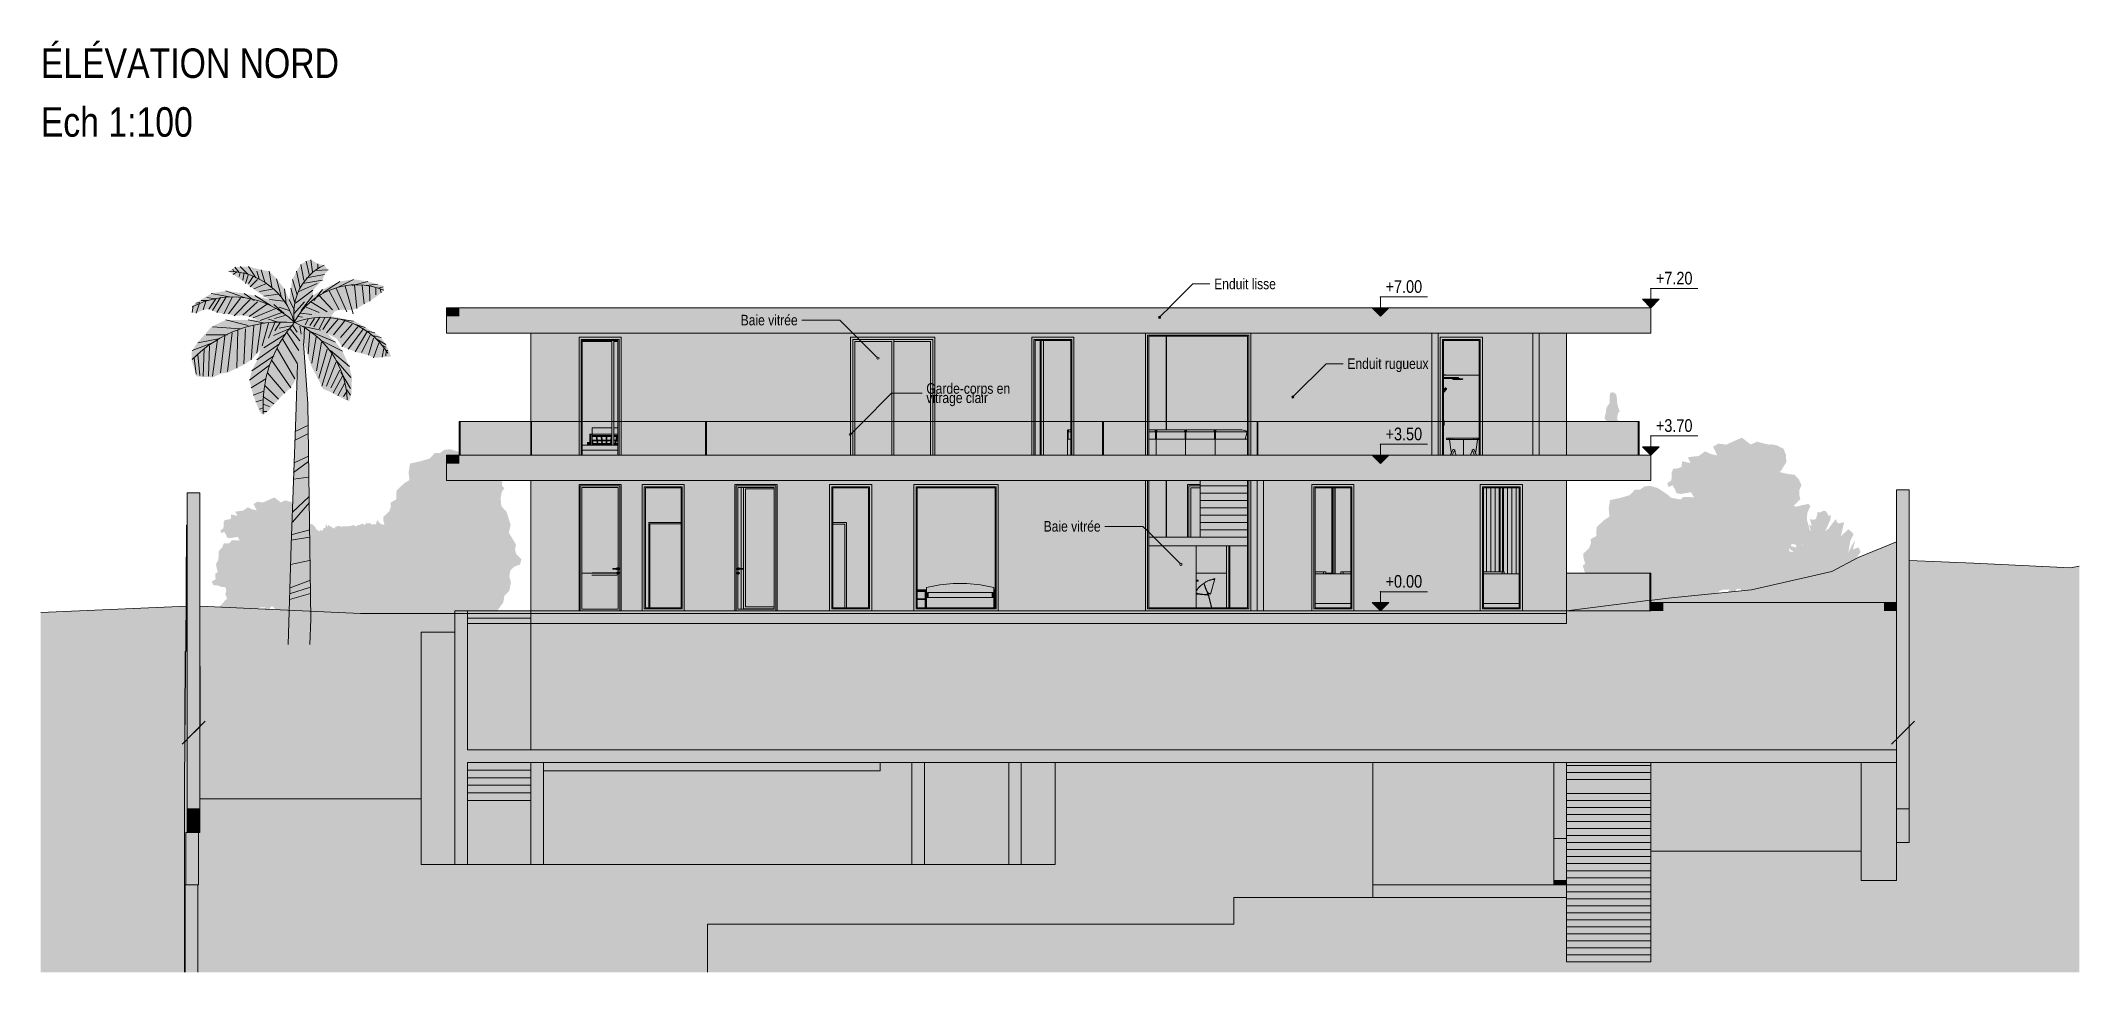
# Model space of a CAD drawing. Header units: centimetres. Extents: x -4381 to 5639, y -3920 to 4826.
# Drawn here: x 101.44 to 149.86, y 23.63 to 45.74 of the extents above; entities that cross this region are included whole.
import ezdxf
from ezdxf.xclip import XClip

# ---------------------------------------------------------------- set-up
doc = ezdxf.new("R2010")
doc.units = ezdxf.units.CM
doc.header["$MEASUREMENT"] = 0
doc.header["$XCLIPFRAME"] = 0
doc.set_wipeout_variables(frame=1)
doc.linetypes.add('Wipeout_Contour', pattern=[100, 0, -100])
for name, color, linetype in [('00- NIVEAUX', 7, 'Continuous'), ('04-Textes  50 .text', 7, 'Continuous'), ('Dalles', 7, 'Continuous'), ('Drawing & Figure', 7, 'Continuous'), ('Elevator', 7, 'Continuous'), ('Mur de clôture', 7, 'Continuous'), ('Structural - Bearing', 7, 'Continuous'), ('Structural - Combined', 7, 'Continuous')]:
    doc.layers.add(name, color=color, linetype=linetype)
for name, color, linetype, lineweight in [('00- NIVEAUX_Pen_No__1', 7, 'Continuous', 5), ('00- Texts and Fills_Pen_No__7', 7, 'Continuous', 5), ('01- MOBILIER_Pen_No__1', 7, 'Continuous', 5), ('01- MOBILIER_Pen_No__7', 7, 'Continuous', 5), ('04-Textes  50 .text_Pen_No__7', 7, 'Continuous', 5), ('0_Pen_No__1', 7, 'Continuous', 5), ('0_Pen_No__2', 8, 'Continuous', 5), ('0_Pen_No__7', 7, 'Continuous', 5), ('Dalles_Pen_No__1', 7, 'Continuous', 5), ('Dalles_Pen_No__2', 8, 'Continuous', 5), ('Dalles_Pen_No__7', 7, 'Continuous', 5), ('Elevator_Pen_No__1', 7, 'Continuous', 5), ('Interior - Furniture _Pen_No__147', 7, 'Continuous', 5), ('Mur de clôture_Pen_No__1', 7, 'Continuous', 5), ('Mur de clôture_Pen_No__2', 8, 'Continuous', 5), ('Mur de clôture_Pen_No__7', 7, 'Continuous', 5), ('Structural - Bearing_Pen_No__1', 7, 'Continuous', 5), ('Structural - Bearing_Pen_No__101', 252, 'Continuous', 5), ('Structural - Bearing_Pen_No__18', 9, 'Continuous', 5), ('Structural - Bearing_Pen_No__2', 8, 'Continuous', 5), ('Structural - Bearing_Pen_No__7', 7, 'Continuous', 5), ('Structural - Combined_Pen_No__1', 7, 'Continuous', 5), ('Structural - Combined_Pen_No__2', 8, 'Continuous', 5)]:
    doc.layers.add(name, color=color, linetype=linetype, lineweight=lineweight)
for name, color, linetype, lineweight, true_color in [('00-TREES_Pen_No__178', 7, 'Continuous', 5, 0xbda888), ('00-TREES_Pen_No__181', 7, 'Continuous', 5, 0xddeaa8), ('00-TREES_Pen_No__184', 7, 'Continuous', 5, 0xc5d295), ('00-TREES_Pen_No__185', 7, 'Continuous', 5, 0xbce39b), ('03-Personnages.2D_Pen_No__58', 7, 'Continuous', 5, 0xdf0000), ('0_Pen_No__161', 7, 'Continuous', 5, 0x6a6a6a), ('0_Pen_No__62', 7, 'Continuous', 5, 0xaaaaaa), ('Dalles_Pen_No__102', 7, 'Continuous', 5, 0xcccccc), ('Dalles_Pen_No__178', 7, 'Continuous', 5, 0xbda888), ('Dalles_Pen_No__61', 7, 'Continuous', 5, 0x6a6a6a), ('Elevator_Pen_No__102', 7, 'Continuous', 5, 0xcccccc), ('Mur de clôture_Pen_No__178', 7, 'Continuous', 5, 0xbda888), ('Structural - Bearing_Pen_No__102', 7, 'Continuous', 5, 0xcccccc), ('Structural - Bearing_Pen_No__112', 7, 'Continuous', 5, 0xd5aaaa), ('Structural - Bearing_Pen_No__178', 7, 'Continuous', 5, 0xbda888), ('Structural - Bearing_Pen_No__186', 7, 'Continuous', 5, 0xe8e8e8), ('Structural - Bearing_Pen_No__61', 7, 'Continuous', 5, 0x6a6a6a), ('Structural - Bearing_Pen_No__62', 7, 'Continuous', 5, 0xaaaaaa), ('Structural - Combined_Pen_No__161', 7, 'Continuous', 5, 0x6a6a6a), ('veg_Pen_No__158', 7, 'Continuous', 5, 0x7b6544)]:
    doc.layers.add(name, color=color, linetype=linetype, lineweight=lineweight, true_color=true_color)
doc.styles.add('GENERATED_STYLE_2', font='')
doc.styles.get('GENERATED_STYLE_2').set_extended_font_data('Arial Narrow Occidental')

msp = doc.modelspace()

# ---------------------------------------------------------------- texts
at = {"layer": '0_Pen_No__7', "linetype": 'Continuous', "insert": (101.44269, 43.45497), "char_height": 0.7, "width": 15.476861, "attachment_point": 7, "line_spacing_factor": 1.196104, "style": 'GENERATED_STYLE_2'}
msp.add_mtext('\\A1;{\\fArial Narrow Occidental|b0|i0|c0|p34;ÉLÉVATION NORD\\P\\fArial Narrow Occidental|b0|i0|c0|p34;Ech 1:100}', dxfattribs=at)

# ---------------------------------------------------------------- blocks, each defined once
blk = doc.blocks.new('Drawing_12_12', base_point=(564.438, 32.204))
at = {"layer": '00-TREES_Pen_No__178', "linetype": 'Continuous', "lineweight": 0, "ltscale": 10, "true_color": 0x5e5444}
blk.add_hatch(color=251, dxfattribs=at).paths.add_polyline_path([(107.688, 38.589), (107.63, 38.776), (107.586, 38.651), (107.595, 38.588), (107.522, 37.525), (107.448, 35.49), (107.412, 34.412), (107.387, 33.882), (107.314, 31.406), (107.834, 31.406), (107.856, 32.012), (107.809, 35.397), (107.784, 37.128), (107.729, 37.929)])
at = {"layer": '00-TREES_Pen_No__181', "linetype": 'Continuous', "ltscale": 10}
blk.add_hatch(color=256, dxfattribs=at).paths.add_polyline_path([(105.023, 38.359), (105.026, 38.153), (105.141, 37.776), (105.308, 37.76), (105.532, 37.753), (105.716, 37.839), (105.874, 37.86), (106.101, 37.972), (106.264, 38.05), (106.439, 38.165), (106.569, 38.314), (106.663, 38.408), (106.586, 38.172), (106.452, 37.908), (106.401, 37.683), (106.439, 37.506), (106.489, 37.329), (106.555, 37.153), (106.627, 36.976), (106.692, 36.874), (106.739, 36.866), (106.834, 36.943), (106.918, 37.04), (106.992, 37.119), (107.091, 37.233), (107.242, 37.378), (107.38, 37.506), (107.504, 37.711), (107.534, 37.893), (107.611, 38.388), (107.593, 38.616), (107.64, 38.744), (107.688, 38.589), (107.858, 38.039), (108.063, 37.644), (108.146, 37.478), (108.296, 37.416), (108.511, 37.303), (108.767, 37.179), (108.822, 37.371), (108.833, 37.759), (108.771, 38.005), (108.608, 38.374), (108.445, 38.583), (108.232, 38.808), (108.343, 38.734), (108.468, 38.675), (108.596, 38.487), (108.909, 38.358), (109.223, 38.278), (109.348, 38.214), (109.549, 38.23), (109.763, 38.248), (109.647, 38.523), (109.524, 38.696), (109.373, 38.808), (109.148, 38.937), (108.903, 39.081), (108.339, 39.209), (108.428, 39.319), (108.533, 39.355), (108.687, 39.356), (108.833, 39.35), (108.947, 39.387), (109.26, 39.564), (109.43, 39.682), (109.524, 39.757), (109.601, 39.824), (109.574, 39.902), (109.573, 39.923), (109.436, 39.966), (109.21, 40.03), (108.872, 40.078), (108.546, 40.03), (108.132, 39.837), (107.906, 39.693), (107.906, 39.821), (108.132, 40.062), (108.182, 40.191), (108.27, 40.303), (108.169, 40.416), (108.019, 40.448), (107.856, 40.545), (107.743, 40.512), (107.618, 40.432), (107.517, 40.271), (107.417, 40.078), (107.381, 39.862), (107.342, 39.596), (107.229, 39.853), (107.041, 40.094), (106.865, 40.271), (106.677, 40.303), (106.376, 40.384), (106.05, 40.368), (105.912, 40.271), (106.617, 39.765), (106.74, 39.677), (106.878, 39.596), (106.539, 39.685), (106.276, 39.741), (105.837, 39.805), (105.486, 39.741), (105.122, 39.516), (105.041, 39.429), (105.035, 39.291), (105.135, 39.275), (105.298, 39.355), (105.436, 39.371), (105.524, 39.339), (105.624, 39.291), (105.787, 39.259), (105.9, 39.259), (106.038, 39.21), (106.238, 39.226), (106.389, 39.194), (106.489, 39.162), (106.583, 39.125), (106.364, 39.114), (105.837, 39.114), (105.506, 38.959), (105.16, 38.572)])
h = blk.add_hatch(color=256, dxfattribs=at)
h.paths.add_polyline_path([(108.201, 32.719), (108.189, 32.806), (108.115, 32.789), (108.103, 32.831), (108.066, 32.888), (107.968, 32.943), (107.926, 32.938), (107.815, 32.932), (107.796, 32.988), (107.846, 33.074), (108.013, 33.054), (108.068, 33.127), (108.137, 33.146), (108.162, 33.237), (108.144, 33.361), (108.108, 33.485), (108.108, 33.546), (108.116, 33.608), (108.166, 33.726), (108.135, 33.763), (108.08, 33.751), (108.011, 33.739), (107.932, 33.715), (107.876, 33.728), (107.913, 33.764), (107.995, 33.843), (107.976, 33.917), (107.976, 33.998), (108.014, 34.084), (107.966, 34.189), (107.892, 34.263), (107.813, 34.271), (107.744, 34.284), (107.633, 34.309), (107.665, 34.334), (107.708, 34.407), (107.753, 34.474), (107.747, 34.604), (107.705, 34.709), (107.595, 34.766), (107.501, 34.784), (107.459, 34.779), (107.317, 34.81), (107.25, 34.83), (107.181, 34.799), (107.139, 34.782), (107.07, 34.837), (106.991, 34.899), (106.868, 34.846), (106.719, 34.778), (106.589, 34.799), (106.495, 34.743), (106.568, 34.594), (106.457, 34.62), (106.359, 34.665), (106.247, 34.585), (106.131, 34.573), (106.062, 34.561), (106.111, 34.462), (105.963, 34.495), (105.957, 34.397), (105.888, 34.372), (105.814, 34.366), (105.783, 34.299), (105.788, 34.213), (105.775, 34.164), (105.708, 34.115), (105.732, 34.053), (105.799, 34.082), (105.843, 34.015), (105.867, 33.946), (105.946, 33.933), (106.119, 33.964), (106.168, 33.877), (105.983, 33.884), (105.92, 33.81), (105.829, 33.805), (105.792, 33.818), (105.767, 33.75), (105.742, 33.695), (105.704, 33.671), (105.667, 33.609), (105.666, 33.516), (105.658, 33.412), (105.603, 33.319), (105.627, 33.19), (105.651, 33.129), (105.589, 33.097), (105.593, 32.956), (105.501, 32.901), (105.55, 32.809), (105.636, 32.813), (105.727, 32.776), (105.821, 32.775), (105.85, 32.688), (105.825, 32.607), (105.868, 32.491), (105.818, 32.454), (105.699, 32.312), (105.723, 32.196), (105.779, 32.195), (105.883, 32.17), (105.932, 32.194), (105.963, 32.064), (106.013, 32.07), (106.136, 32.075), (106.202, 31.995), (106.346, 32.105), (106.457, 32.104), (106.48, 32.127), (106.548, 32.022), (106.671, 31.831), (106.707, 31.633), (106.718, 31.441), (106.698, 31.362), (106.679, 31.198), (106.621, 30.419), (106.886, 30.419), (106.851, 30.811), (106.869, 31.083), (106.887, 31.269), (106.902, 31.366), (106.903, 31.521), (106.904, 31.669), (106.923, 31.829), (106.949, 31.915), (107.13, 32.079), (107.117, 31.988), (107.196, 31.962), (107.182, 31.832), (107.281, 31.764), (107.379, 31.757), (107.454, 31.812), (107.479, 31.898), (107.603, 31.959), (107.623, 32.021), (107.783, 32.044), (107.715, 32.149), (107.703, 32.186), (107.79, 32.21), (107.864, 32.246), (107.835, 32.32), (107.884, 32.376), (108.008, 32.368), (108.107, 32.429), (108.144, 32.503), (108.096, 32.621), (108.163, 32.645)])
h.paths.add_polyline_path([(107.055, 32.115), (106.957, 32.026), (106.895, 31.989), (106.871, 32.113), (106.859, 32.205), (106.906, 32.307), (106.964, 32.302), (107.001, 32.248), (107.037, 32.124)], flags=0)
h.paths.add_polyline_path([(106.778, 32.297), (106.729, 32.169), (106.735, 32.089), (106.746, 31.966), (106.69, 32.016), (106.536, 32.188), (106.606, 32.268), (106.668, 32.292), (106.742, 32.292)], flags=0)
at = {"layer": '00-TREES_Pen_No__185', "linetype": 'Continuous', "lineweight": 0, "ltscale": 10, "true_color": 0x5e714d}
h = blk.add_hatch(color=77, dxfattribs=at)
h.paths.add_polyline_path([(112.857, 33.43), (112.737, 33.552), (112.706, 33.653), (112.727, 33.783), (112.647, 33.917), (112.559, 34.059), (112.601, 34.25), (112.55, 34.412), (112.502, 34.566), (112.382, 34.688), (112.363, 34.879), (112.393, 35.032), (112.454, 35.121), (112.394, 35.182), (112.406, 35.275), (112.305, 35.305), (112.205, 35.346), (112.065, 35.569), (112.014, 35.723), (111.864, 35.724), (111.65, 35.766), (111.581, 35.836), (111.348, 35.991), (111.175, 36.042), (111.033, 36.034), (110.923, 35.954), (110.801, 35.955), (110.679, 35.823), (110.444, 35.756), (110.213, 35.705), (110.179, 35.503), (110.198, 35.312), (110.067, 35.232), (109.892, 35.06), (109.882, 34.849), (109.749, 34.778), (109.759, 34.688), (109.718, 34.567), (109.575, 34.435), (109.583, 34.326), (109.623, 34.192), (109.562, 34.152), (109.621, 33.97), (109.579, 33.849), (109.469, 33.8), (109.497, 33.606), (109.556, 33.444), (109.547, 33.375), (109.494, 33.274), (109.404, 33.263), (109.464, 33.132), (109.553, 33.019), (109.644, 32.888), (109.643, 32.726), (109.57, 32.655), (109.581, 32.533), (109.67, 32.483), (109.862, 32.34), (109.983, 32.238), (110.043, 32.125), (110.03, 31.992), (110.131, 31.89), (110.263, 31.828), (110.251, 31.727), (110.209, 31.545), (110.301, 31.484), (110.472, 31.482), (110.625, 31.574), (110.675, 31.654), (110.676, 31.704), (110.816, 31.552), (110.896, 31.47), (110.977, 31.398), (111.016, 31.195), (111.045, 30.911), (111.044, 30.749), (110.962, 30.568), (110.939, 30.536), (111.326, 30.536), (111.296, 30.86), (111.269, 31.092), (111.191, 31.428), (111.221, 31.61), (111.305, 32.002), (111.41, 32.024), (111.49, 32.001), (111.579, 31.87), (111.57, 31.789), (111.658, 31.687), (111.852, 31.674), (111.983, 31.734), (111.995, 31.855), (112.084, 31.805), (112.117, 31.906), (112.29, 32.22), (112.424, 32.401), (112.455, 32.563), (112.568, 32.683), (112.61, 32.874), (112.571, 33.027), (112.592, 33.157), (112.674, 33.249), (112.825, 33.309)])
h.paths.add_polyline_path([(111.098, 32.022), (111.019, 31.631), (110.898, 31.661), (110.692, 31.868), (110.697, 31.885), (110.75, 31.966), (110.831, 32.017), (110.953, 32.037)], flags=0)
at = {"layer": '00-TREES_Pen_No__185', "linetype": 'Continuous', "lineweight": 0, "ltscale": 10, "true_color": 0xcce6a1}
blk.add_hatch(color=71, dxfattribs=at).paths.add_polyline_path([(145.22, 31.668), (145.189, 31.775), (145.111, 31.786), (145.205, 31.851), (145.079, 31.879), (145.142, 31.931), (145.156, 32.005), (145.118, 32.081), (145.011, 32.095), (145.092, 32.166), (145.06, 32.337), (144.802, 32.269), (145.064, 32.41), (145.108, 32.458), (145.036, 32.54), (145.074, 32.636), (144.989, 32.723), (144.846, 32.712), (144.954, 32.792), (144.841, 32.761), (144.841, 32.823), (144.946, 32.863), (144.724, 32.834), (144.952, 33.018), (144.829, 32.98), (144.752, 32.975), (144.857, 33.084), (144.797, 33.139), (144.79, 33.192), (144.743, 33.213), (144.812, 33.319), (144.733, 33.372), (144.748, 33.467), (144.716, 33.519), (144.5, 33.387), (144.665, 33.606), (144.611, 33.717), (144.475, 33.659), (144.535, 33.873), (144.473, 33.795), (144.372, 33.59), (144.421, 33.882), (144.496, 34.018), (144.466, 34.066), (144.371, 34.145), (144.194, 33.978), (144.273, 34.314), (144.158, 34.286), (144.11, 34.299), (144.072, 34.384), (143.899, 34.158), (143.822, 34.095), (143.94, 34.362), (143.957, 34.492), (143.905, 34.454), (143.873, 34.521), (143.835, 34.573), (143.772, 34.583), (143.697, 34.54), (143.644, 34.558), (143.607, 34.397), (143.561, 34.368), (143.461, 34.383), (143.501, 34.216), (143.433, 34.255), (143.486, 34.096), (143.365, 34.217), (143.319, 34.166), (143.258, 34.17), (143.228, 34.105), (143.14, 34.057), (143.198, 33.915), (143.295, 33.763), (143.155, 33.84), (143.101, 33.89), (143.061, 33.859), (143.127, 33.759), (143.143, 33.708), (142.917, 33.773), (142.931, 33.715), (143.081, 33.597), (142.921, 33.626), (142.941, 33.561), (142.865, 33.52), (142.916, 33.417), (142.909, 33.38), (142.806, 33.373), (142.762, 33.37), (142.796, 33.329), (142.81, 33.25), (142.756, 33.221), (142.719, 33.234), (142.699, 33.148), (142.73, 33.076), (142.721, 33.021), (142.726, 32.969), (142.621, 32.976), (142.608, 32.922), (142.806, 32.794), (142.554, 32.822), (142.652, 32.756), (142.542, 32.742), (142.572, 32.688), (142.487, 32.644), (142.493, 32.619), (142.578, 32.576), (142.55, 32.548), (142.471, 32.547), (142.501, 32.422), (142.639, 32.29), (142.452, 32.337), (142.459, 32.303), (142.601, 32.274), (142.419, 32.25), (142.419, 32.229), (142.34, 32.186), (142.371, 32.141), (142.336, 32.103), (142.428, 32.044), (142.358, 31.993), (142.301, 31.902), (142.352, 31.844), (142.314, 31.758), (142.324, 31.706), (142.382, 31.596), (142.189, 31.534), (142.261, 31.495), (142.461, 31.435), (142.283, 31.362), (142.486, 31.267), (142.382, 31.218), (142.525, 31.186), (142.577, 31.161), (142.439, 31.095), (142.498, 31.023), (142.561, 30.923), (142.77, 30.918), (142.708, 30.843), (142.866, 30.823), (142.785, 30.743), (143.12, 30.784), (142.99, 30.648), (143.291, 30.839), (143.525, 30.854), (143.558, 30.802), (143.563, 30.723), (143.553, 30.423), (143.564, 30.332), (143.553, 29.817), (143.512, 29.586), (143.483, 29.463), (143.775, 29.425), (143.928, 29.362), (143.934, 29.405), (143.897, 29.752), (143.908, 30.127), (143.934, 30.316), (143.918, 30.551), (143.985, 30.781), (144.156, 30.722), (144.141, 30.747), (144.306, 30.743), (144.417, 30.733), (144.179, 30.887), (144.6, 30.862), (144.458, 30.943), (144.716, 30.941), (144.759, 30.995), (144.517, 31.063), (144.863, 31.118), (144.845, 31.143), (144.882, 31.222), (144.375, 31.151), (144.327, 31.236), (144.994, 31.236), (145.015, 31.323), (144.722, 31.329), (144.62, 31.37), (144.949, 31.406), (145.149, 31.536), (145.12, 31.553), (145.086, 31.57), (145.155, 31.613)])
at = {"layer": 'Structural - Bearing_Pen_No__102', "linetype": 'Continuous', "ltscale": 10}
blk.add_hatch(color=256, dxfattribs=at).paths.add_polyline_path([(145.817, 28.904), (145.817, 31.904)])
at = {"layer": '00- NIVEAUX_Pen_No__1', "linetype": 'Continuous', "ltscale": 10}
for p, q in [((140.795, 39.861), (139.68, 39.861)), ((134.375, 39.661), (133.26, 39.661)), ((140.795, 36.361), (139.68, 36.361))]:
    blk.add_line(p, q, dxfattribs=at)
for p in [(139.68, 39.861), (133.26, 39.661), (139.68, 36.361)]:
    blk.add_point(p, dxfattribs=at)
at = {"layer": '04-Textes  50 .text_Pen_No__7', "linetype": 'Continuous', "ltscale": 10}
blk.add_line((128.805, 39.968), (129.211, 39.968), dxfattribs=at)
at = {"layer": '0_Pen_No__1', "linetype": 'Continuous', "ltscale": 10}
for p, q in [((143.982, 33.14), (144.602, 33.473)), ((144.602, 33.473), (145.517, 33.842)), ((142.07, 32.702), (143.982, 33.14)), ((145.817, 33.404), (147.352, 33.341)), ((145.817, 29.461), (145.817, 33.404)), ((147.352, 33.341), (149.647, 33.229)), ((149.647, 33.229), (149.855, 33.266)), ((105.223, 32.317), (109.033, 32.142)), ((105.225, 29.462), (105.223, 32.317)), ((109.033, 32.142), (111.033, 32.142))]:
    blk.add_line(p, q, dxfattribs=at)
at = {"layer": 'Mur de clôture_Pen_No__7', "linetype": 'Continuous', "ltscale": 10, "flags": 128}
blk.add_lwpolyline([(145.817, 35.084), (145.743, 35.084), (145.517, 35.084)], dxfattribs=at)
at = {"layer": 'Structural - Bearing_Pen_No__1', "linetype": 'Continuous', "ltscale": 10}
for p, q in [((145.817, 28.904), (145.817, 31.904)), ((145.817, 31.904), (145.817, 31.904)), ((145.817, 28.904), (145.817, 28.904))]:
    blk.add_line(p, q, dxfattribs=at)
at = {"layer": 'veg_Pen_No__158', "linetype": 'Continuous', "ltscale": 10}
for p, q in [((106.025, 40.255), (106, 40.32)), ((106.101, 40.255), (106.013, 40.191)), ((106.151, 40.239), (106.05, 40.368)), ((106.176, 40.239), (106.151, 40.143)), ((106.364, 40.191), (106.176, 40.384)), ((106.276, 40.239), (106.238, 40.062)), ((106.552, 40.111), (106.376, 40.384)), ((106.627, 40.094), (106.577, 40.271)), ((106.765, 40.014), (106.677, 40.303)), ((106.928, 39.902), (106.865, 40.271)), ((107.605, 39.869), (107.517, 40.271)), ((107.693, 40.062), (107.618, 40.432)), ((107.818, 40.191), (107.743, 40.512)), ((107.756, 40.111), (108.182, 40.191)), ((107.894, 40.255), (107.856, 40.545)), ((107.969, 40.287), (108.27, 40.303)), ((108.019, 40.448), (108.019, 40.336)), ((105.925, 39.66), (105.486, 39.741)), ((106.276, 39.644), (105.837, 39.805)), ((106.514, 39.58), (106.276, 39.741)), ((106.364, 40.175), (106.301, 39.982)), ((106.489, 40.143), (106.376, 39.982)), ((106.59, 40.078), (106.414, 39.902)), ((106.803, 39.982), (106.502, 39.853)), ((106.978, 39.853), (106.64, 39.789)), ((107.079, 39.725), (106.74, 39.677)), ((107.154, 39.677), (107.041, 40.094)), ((107.267, 39.5), (107.229, 39.853)), ((107.467, 39.548), (107.38, 39.869)), ((107.53, 39.709), (107.417, 40.078)), ((107.906, 39.821), (107.492, 39.516)), ((107.568, 39.789), (108.007, 39.982)), ((107.655, 39.982), (108.132, 40.062)), ((107.931, 39.58), (108.132, 39.837)), ((108.144, 39.757), (108.546, 40.03)), ((108.295, 39.805), (108.533, 39.355)), ((108.458, 39.869), (108.709, 39.307)), ((108.521, 39.902), (108.872, 40.078)), ((108.671, 39.918), (108.859, 39.259)), ((108.834, 39.934), (109.21, 40.03)), ((108.897, 39.95), (108.947, 39.387)), ((109.072, 39.934), (109.122, 39.5)), ((109.173, 39.934), (109.436, 39.966)), ((109.248, 39.918), (109.26, 39.564)), ((109.398, 39.869), (109.398, 39.709)), ((109.461, 39.869), (109.574, 39.902)), ((109.499, 39.853), (109.524, 39.757)), ((105.06, 39.451), (105.035, 39.291)), ((105.223, 39.532), (105.122, 39.516)), ((105.21, 39.516), (105.135, 39.275)), ((105.423, 39.58), (105.248, 39.58)), ((105.361, 39.564), (105.298, 39.355)), ((105.586, 39.612), (105.386, 39.644)), ((105.599, 39.612), (105.436, 39.371)), ((105.712, 39.644), (105.524, 39.339)), ((105.837, 39.644), (105.624, 39.291)), ((105.988, 39.644), (105.787, 39.259)), ((106.188, 39.628), (105.9, 39.259)), ((106.414, 39.596), (106.038, 39.21)), ((106.59, 39.548), (106.238, 39.226)), ((106.803, 39.484), (106.389, 39.194)), ((107.028, 39.387), (106.489, 39.162)), ((106.916, 39.451), (106.527, 39.693)), ((107.166, 39.291), (106.652, 39.098)), ((107.217, 39.564), (106.878, 39.596)), ((107.217, 39.275), (106.978, 39.484)), ((107.267, 39.226), (106.991, 39.146)), ((107.342, 39.339), (107.104, 39.419)), ((107.467, 39.339), (107.342, 39.596)), ((107.706, 39.548), (107.455, 39.259)), ((107.618, 39.275), (107.881, 39.242)), ((107.906, 39.693), (107.63, 39.339)), ((107.743, 39.419), (108.057, 39.291)), ((107.856, 39.548), (108.245, 39.307)), ((108.057, 39.693), (108.37, 39.355)), ((105.875, 38.76), (105.373, 38.76)), ((106.176, 38.905), (105.524, 38.953)), ((106.364, 38.985), (105.837, 39.114)), ((105.988, 38.808), (105.875, 37.892)), ((106.126, 38.873), (106.101, 37.972)), ((106.301, 38.905), (106.264, 38.069)), ((106.765, 39.034), (106.364, 39.114)), ((106.502, 38.985), (106.439, 38.165)), ((106.677, 39.034), (106.577, 38.326)), ((106.853, 39.034), (106.702, 38.503)), ((107.254, 38.776), (106.74, 38.455)), ((107.053, 39.066), (106.853, 39.13)), ((107.003, 39.05), (106.853, 38.68)), ((107.342, 38.905), (106.966, 38.744)), ((107.129, 39.05), (107.003, 38.857)), ((107.43, 38.985), (107.104, 38.921)), ((107.292, 38.808), (107.568, 38.39)), ((107.367, 38.905), (107.593, 38.616)), ((107.43, 38.985), (107.53, 38.825)), ((107.555, 39.194), (107.655, 39.178)), ((107.593, 38.969), (107.63, 38.776)), ((107.643, 38.969), (108.094, 38.873)), ((107.706, 38.937), (107.687, 38.561)), ((107.793, 39.13), (107.718, 39.001)), ((107.831, 38.841), (107.793, 38.31)), ((107.806, 38.857), (108.445, 38.583)), ((107.944, 39.146), (107.831, 38.985)), ((108.069, 39.178), (107.931, 38.953)), ((108.195, 39.178), (108.057, 38.905)), ((108.332, 39.178), (108.144, 38.889)), ((108.508, 39.13), (108.232, 38.808)), ((108.659, 39.082), (108.395, 38.76)), ((108.546, 39.13), (108.872, 39.082)), ((108.834, 39.017), (108.558, 38.696)), ((108.972, 38.953), (108.596, 38.487)), ((109.11, 38.905), (108.746, 38.423)), ((108.897, 39.017), (109.148, 38.937)), ((109.185, 38.825), (108.909, 38.358)), ((109.273, 38.76), (109.06, 38.342)), ((109.16, 38.857), (109.373, 38.808)), ((109.311, 38.744), (109.524, 38.696)), ((105.524, 38.567), (105.041, 38.386)), ((105.662, 38.664), (105.173, 38.567)), ((105.173, 38.294), (105.223, 37.796)), ((105.323, 38.439), (105.298, 37.78)), ((105.448, 38.503), (105.423, 37.78)), ((105.637, 38.648), (105.524, 37.78)), ((105.812, 38.728), (105.712, 37.86)), ((106.978, 38.262), (106.452, 37.908)), ((107.116, 38.551), (106.577, 38.165)), ((107.053, 38.439), (107.48, 37.715)), ((107.191, 38.648), (107.543, 38.069)), ((107.686, 38.559), (107.784, 37.128)), ((107.981, 38.712), (107.881, 38.085)), ((108.107, 38.583), (107.994, 37.908)), ((108.245, 38.423), (108.044, 37.731)), ((108.082, 38.632), (108.608, 38.374)), ((108.358, 38.31), (108.119, 37.539)), ((108.32, 38.39), (108.771, 38.005)), ((109.348, 38.68), (109.223, 38.278)), ((109.474, 38.567), (109.348, 38.214)), ((109.411, 38.664), (109.637, 38.535)), ((109.549, 38.519), (109.637, 38.471)), ((109.586, 38.439), (109.549, 38.23)), ((109.649, 38.374), (109.637, 38.262)), ((109.649, 38.39), (109.687, 38.39)), ((105.085, 38.214), (105.135, 37.828)), ((106.878, 38.037), (106.401, 37.683)), ((106.828, 37.86), (107.242, 37.378)), ((106.928, 38.149), (107.38, 37.506)), ((107.54, 38.059), (107.497, 36.806)), ((108.458, 38.117), (108.232, 37.539)), ((108.546, 37.924), (108.332, 37.506)), ((108.608, 37.78), (108.383, 37.378)), ((108.458, 38.149), (108.809, 37.747)), ((108.571, 37.876), (108.796, 37.49)), ((106.79, 37.715), (106.439, 37.506)), ((106.74, 37.426), (106.489, 37.329)), ((106.715, 37.297), (106.978, 37.121)), ((106.765, 37.555), (107.091, 37.233)), ((108.659, 37.603), (108.496, 37.313)), ((108.696, 37.394), (108.633, 37.297)), ((108.709, 37.458), (108.796, 37.329)), ((106.715, 37.217), (106.552, 37.169)), ((106.728, 37.024), (106.64, 36.992)), ((106.728, 36.944), (106.815, 36.944)), ((106.74, 37.104), (106.878, 37.056)), ((107.497, 36.806), (107.389, 33.763)), ((107.784, 37.128), (107.856, 32.012)), ((107.797, 36.618), (107.484, 36.464)), ((107.797, 36.417), (107.484, 36.263)), ((107.797, 35.876), (107.46, 35.722)), ((107.797, 35.753), (107.448, 35.49)), ((107.797, 35.382), (107.448, 35.335)), ((107.809, 34.918), (107.423, 34.547)), ((107.821, 34.779), (107.423, 34.315)), ((107.821, 33.959), (107.387, 33.882)), ((107.833, 34.129), (107.411, 34.021)), ((107.389, 33.763), (107.314, 31.406)), ((107.846, 32.939), (107.363, 32.753)), ((107.821, 33.403), (107.375, 33.31)), ((107.848, 32.618), (107.348, 32.474)), ((107.845, 32.772), (107.351, 32.614)), ((107.767, 32.747), (107.77, 32.747)), ((107.856, 32.012), (107.834, 31.406))]:
    blk.add_line(p, q, dxfattribs=at)
for centre, radius, start, end in [((105.872, 38.624), 1.647, 16.118, 88.5968), ((108.728, 39.265), 1.279, 115.8877, 189.715), ((108.943, 38.269), 1.68, 67.4695, 152.3289), ((105.996, 37.572), 2.088, 45.6787, 117.2229), ((107.154, 36.104), 2.961, 84.1773, 135.5566), ((109.66, 37.091), 2.939, 138.6215, 183.8057), ((108.133, 37.338), 1.841, 32.4678, 111.6169), ((106.599, 37.121), 2.125, 2.5867, 66.2408)]:
    blk.add_arc(centre, radius, start, end, dxfattribs=at)
at = {"layer": '00- NIVEAUX_Pen_No__1', "linetype": 'Continuous', "char_height": 0.3, "attachment_point": 7, "style": 'GENERATED_STYLE_2'}
for s, insert in [('\\A1;{\\fArial Narrow Occidental|b0|i0|c0|p34;+7.20}', (139.8, 39.953)), ('\\A1;{\\fArial Narrow Occidental|b0|i0|c0|p34;+7.00}', (133.38, 39.753)), ('\\A1;{\\fArial Narrow Occidental|b0|i0|c0|p34;+3.70}', (139.8, 36.453))]:
    blk.add_mtext(s, dxfattribs=dict(at, insert=insert))
at = {"layer": '04-Textes  50 .text_Pen_No__7', "linetype": 'Continuous', "insert": (129.311, 39.968), "char_height": 0.25, "attachment_point": 4, "style": 'GENERATED_STYLE_2'}
blk.add_mtext('\\A1;{\\fArial Narrow Occidental|b0|i0|c0|p34;Enduit lisse}', dxfattribs=at)
at = {"color": 254, "linetype": 'Wipeout_Contour', "lineweight": 0, "ltscale": 437.863564}
blk.add_wipeout([(104.923, 35.008), (104.919, 34.242), (104.919, 27.504), (104.923, 27.504)], dxfattribs=at).dxf.layer = 'Mur de clôture'
at = {"color": 254, "linetype": 'Wipeout_Contour', "lineweight": 0, "ltscale": 592.671094}
blk.add_wipeout([(145.517, 26.704), (145.817, 26.704), (145.817, 27.504), (145.517, 27.504)], dxfattribs=at).dxf.layer = 'Mur de clôture'
at = {"color": 254, "linetype": 'Wipeout_Contour', "lineweight": 0, "ltscale": 540.095208}
blk.add_wipeout([(104.886, 25.704), (104.873, 25.704), (104.873, 23.625), (105.173, 23.625), (105.173, 25.704)], dxfattribs=at).dxf.layer = 'Mur de clôture'
at = {"color": 254, "linetype": 'Wipeout_Contour', "lineweight": 0, "ltscale": 570.483556}
blk.add_wipeout([(137.38, 36.704), (137.68, 36.704), (137.68, 38.804), (137.38, 38.804)], dxfattribs=at).dxf.layer = 'Structural - Bearing'
at = {"color": 254, "linetype": 'Wipeout_Contour', "lineweight": 0, "ltscale": 459.011274}
blk.add_wipeout([(111.58, 28.604), (111.28, 28.604), (111.28, 26.18), (111.58, 26.18)], dxfattribs=at).dxf.layer = 'Structural - Bearing'
at = {"color": 254, "linetype": 'Wipeout_Contour', "lineweight": 0, "ltscale": 466.00606}
blk.add_wipeout([(113.38, 28.604), (113.08, 28.604), (113.08, 26.18), (113.38, 26.18)], dxfattribs=at).dxf.layer = 'Structural - Bearing'
at = {"color": 254, "linetype": 'Wipeout_Contour', "lineweight": 0, "ltscale": 505.749819}
blk.add_wipeout([(122.43, 26.18), (124.43, 26.18), (124.43, 28.604), (122.43, 28.604)], dxfattribs=at).dxf.layer = 'Structural - Bearing'
at = {"color": 254, "linetype": 'Wipeout_Contour', "lineweight": 0, "ltscale": 551.620695}
blk.add_wipeout([(133.081, 25.704), (137.38, 25.704), (137.38, 28.304), (133.081, 28.304)], dxfattribs=at).dxf.layer = 'Structural - Bearing'
at = {"color": 254, "linetype": 'Wipeout_Contour', "lineweight": 0, "ltscale": 435.795748}
blk.add_wipeout([(144.68, 26.501), (144.68, 26.684), (139.68, 26.501)], dxfattribs=at).dxf.layer = 'Structural - Combined'
at = {"layer": 'Mur de clôture_Pen_No__178', "linetype": 'Continuous', "ltscale": 10}
for points in [[(145.517, 26.704), (145.817, 26.704), (145.817, 27.504), (145.517, 27.504)], [(104.886, 25.704), (104.873, 25.704), (104.873, 23.625), (105.173, 23.625), (105.173, 25.704)]]:
    blk.add_hatch(color=256, dxfattribs=at).paths.add_polyline_path(points)
at = {"layer": 'Mur de clôture_Pen_No__2', "linetype": 'Continuous', "ltscale": 10}
blk.add_hatch(color=256, dxfattribs=at).paths.add_polyline_path([(104.923, 35.008), (104.919, 34.242), (104.919, 27.504), (104.923, 27.504)])
at = {"layer": 'Structural - Bearing_Pen_No__112', "linetype": 'Continuous', "ltscale": 10}
blk.add_hatch(color=256, dxfattribs=at).paths.add_polyline_path([(137.38, 36.704), (137.68, 36.704), (137.68, 38.804), (137.38, 38.804)])
at = {"layer": 'Structural - Bearing_Pen_No__178', "linetype": 'Continuous', "ltscale": 10}
for points in [[(111.58, 28.604), (111.28, 28.604), (111.28, 26.18), (111.58, 26.18)], [(113.38, 28.604), (113.08, 28.604), (113.08, 26.18), (113.38, 26.18)], [(122.43, 26.18), (124.43, 26.18), (124.43, 28.604), (122.43, 28.604)], [(133.081, 25.704), (137.38, 25.704), (137.38, 28.304), (133.081, 28.304)]]:
    blk.add_hatch(color=256, dxfattribs=at).paths.add_polyline_path(points)
at = {"layer": 'Structural - Combined_Pen_No__2', "linetype": 'Continuous', "ltscale": 10}
blk.add_hatch(color=256, dxfattribs=at).paths.add_polyline_path([(144.68, 26.501), (144.68, 26.684), (139.68, 26.501)])
at = {"layer": 'Mur de clôture_Pen_No__7', "linetype": 'Continuous', "ltscale": 10}
for p, q in [((145.817, 35.084), (145.817, 27.504)), ((145.817, 27.504), (145.817, 26.704))]:
    blk.add_line(p, q, dxfattribs=at)
at = {"layer": 'Mur de clôture_Pen_No__7', "linetype": 'Continuous', "ltscale": 10, "flags": 128}
blk.add_lwpolyline([(105.223, 35.011), (104.962, 35.011), (104.923, 35.008)], dxfattribs=at)
at = {"color": 254, "linetype": 'Wipeout_Contour', "lineweight": 0, "ltscale": 517.750826}
blk.add_wipeout([(113.08, 32.204), (113.08, 31.904), (137.68, 31.904), (137.68, 32.204)], dxfattribs=at).dxf.layer = 'Dalles'
at = {"color": 254, "linetype": 'Wipeout_Contour', "lineweight": 0, "ltscale": 467.403518}
blk.add_wipeout([(111.38, 35.704), (111.38, 35.904), (111.08, 35.904), (111.08, 35.704)], dxfattribs=at).dxf.layer = 'Structural - Bearing'
at = {"color": 254, "linetype": 'Wipeout_Contour', "lineweight": 0, "ltscale": 462.210708}
blk.add_wipeout([(111.28, 28.904), (111.58, 28.904), (111.58, 32.204), (111.28, 32.204)], dxfattribs=at).dxf.layer = 'Structural - Bearing'
at = {"color": 254, "linetype": 'Wipeout_Contour', "lineweight": 0, "ltscale": 595.653561}
blk.add_wipeout([(145.217, 32.204), (145.517, 32.204), (145.517, 32.404), (145.217, 32.404)], dxfattribs=at).dxf.layer = 'Structural - Bearing'
at = {"layer": 'Dalles_Pen_No__178', "linetype": 'Continuous', "ltscale": 10}
blk.add_hatch(color=256, dxfattribs=at).paths.add_polyline_path([(113.08, 32.204), (113.08, 31.904), (137.68, 31.904), (137.68, 32.204)])
at = {"layer": 'Structural - Bearing_Pen_No__102', "linetype": 'Continuous', "ltscale": 10}
blk.add_hatch(color=256, dxfattribs=at).paths.add_polyline_path([(145.217, 32.204), (145.517, 32.204), (145.517, 32.404), (145.217, 32.404)])
at = {"layer": 'Structural - Bearing_Pen_No__178', "linetype": 'Continuous', "ltscale": 10}
blk.add_hatch(color=256, dxfattribs=at).paths.add_polyline_path([(111.28, 28.904), (111.58, 28.904), (111.58, 32.204), (111.28, 32.204)])
at = {"layer": 'Structural - Bearing_Pen_No__61', "linetype": 'Continuous', "ltscale": 10}
blk.add_hatch(color=256, dxfattribs=at).paths.add_polyline_path([(111.38, 35.704), (111.38, 35.904), (111.08, 35.904), (111.08, 35.704)])
at = {"color": 254, "linetype": 'Wipeout_Contour', "lineweight": 0, "ltscale": 525.444129}
blk.add_wipeout([(111.08, 39.204), (111.08, 38.804), (139.68, 38.804), (139.68, 39.204)], dxfattribs=at).dxf.layer = 'Dalles'
at = {"color": 254, "linetype": 'Wipeout_Contour', "lineweight": 0, "ltscale": 432.757379}
blk.add_wipeout([(104.858, 23.625), (104.873, 23.625), (104.873, 31.242), (104.858, 27.742)], dxfattribs=at).dxf.layer = 'Mur de clôture'
at = {"color": 254, "linetype": 'Wipeout_Contour', "lineweight": 0, "ltscale": 1201.533047}
blk.add_wipeout([(113.38, 27.704), (113.38, 26.18), (122.13, 26.18), (122.13, 28.604), (121.38, 28.604), (121.38, 28.404), (113.38, 28.404), (113.38, 28.064), (113.38, 28.004), (113.38, 27.884)], dxfattribs=at).dxf.layer = 'Structural - Bearing'
at = {"color": 254, "linetype": 'Wipeout_Contour', "lineweight": 0, "ltscale": 510.243522}
blk.add_wipeout([(124.73, 28.604), (124.43, 28.604), (124.43, 26.18), (124.73, 26.18)], dxfattribs=at).dxf.layer = 'Structural - Bearing'
at = {"color": 254, "linetype": 'Wipeout_Contour', "lineweight": 0, "ltscale": 462.070276}
blk.add_wipeout([(111.58, 27.704), (111.58, 26.18), (113.08, 26.18), (113.08, 27.704)], dxfattribs=at).dxf.layer = 'Structural - Bearing'
at = {"color": 254, "linetype": 'Wipeout_Contour', "lineweight": 0, "ltscale": 432.081607}
blk.add_wipeout([(144.68, 26.684), (139.68, 26.684), (139.68, 26.501)], dxfattribs=at).dxf.layer = 'Structural - Combined'
at = {"layer": 'Dalles_Pen_No__61', "linetype": 'Continuous', "ltscale": 10}
blk.add_hatch(color=256, dxfattribs=at).paths.add_polyline_path([(111.08, 39.204), (111.08, 38.804), (139.68, 38.804), (139.68, 39.204)])
at = {"layer": 'Mur de clôture_Pen_No__2', "linetype": 'Continuous', "ltscale": 10}
blk.add_hatch(color=256, dxfattribs=at).paths.add_polyline_path([(104.858, 23.625), (104.873, 23.625), (104.873, 31.242), (104.858, 27.742)])
at = {"layer": 'Structural - Bearing_Pen_No__178', "linetype": 'Continuous', "ltscale": 10}
for points in [[(113.38, 27.704), (113.38, 26.18), (122.13, 26.18), (122.13, 28.604), (121.38, 28.604), (121.38, 28.404), (113.38, 28.404), (113.38, 28.064), (113.38, 28.004), (113.38, 27.884)], [(124.73, 28.604), (124.43, 28.604), (124.43, 26.18), (124.73, 26.18)], [(111.58, 27.704), (111.58, 26.18), (113.08, 26.18), (113.08, 27.704)]]:
    blk.add_hatch(color=256, dxfattribs=at).paths.add_polyline_path(points)
at = {"layer": 'Structural - Combined_Pen_No__2', "linetype": 'Continuous', "ltscale": 10}
blk.add_hatch(color=256, dxfattribs=at).paths.add_polyline_path([(144.68, 26.684), (139.68, 26.684), (139.68, 26.501)])
at = {"color": 254, "linetype": 'Wipeout_Contour', "lineweight": 0, "ltscale": 347.149001}
blk.add_wipeout([(111.58, 29.02), (111.58, 28.904), (112.584, 28.904)], dxfattribs=at)
at = {"color": 254, "linetype": 'Wipeout_Contour', "lineweight": 0, "ltscale": 522.322384}
blk.add_wipeout([(111.38, 35.704), (139.68, 35.704), (139.68, 35.904), (111.38, 35.904)], dxfattribs=at).dxf.layer = 'Structural - Bearing'
at = {"color": 254, "linetype": 'Wipeout_Contour', "lineweight": 0, "ltscale": 472.648016}
blk.add_wipeout([(113.08, 35.304), (113.08, 32.204), (113.38, 32.204), (113.38, 35.304)], dxfattribs=at).dxf.layer = 'Structural - Bearing'
at = {"color": 254, "linetype": 'Wipeout_Contour', "lineweight": 0, "ltscale": 476.439089}
blk.add_wipeout([(114.254, 32.204), (114.254, 35.164), (114.226, 35.164), (114.226, 32.204)], dxfattribs=at).dxf.layer = 'Structural - Bearing'
at = {"color": 254, "linetype": 'Wipeout_Contour', "lineweight": 0, "ltscale": 480.169471}
blk.add_wipeout([(115.198, 35.164), (115.198, 32.204), (115.226, 32.204), (115.226, 35.164)], dxfattribs=at).dxf.layer = 'Structural - Bearing'
at = {"color": 254, "linetype": 'Wipeout_Contour', "lineweight": 0, "ltscale": 482.260232}
blk.add_wipeout([(115.776, 35.154), (115.726, 35.154), (115.726, 32.254), (115.776, 32.254)], dxfattribs=at).dxf.layer = 'Structural - Bearing'
at = {"color": 254, "linetype": 'Wipeout_Contour', "lineweight": 0, "ltscale": 485.909738}
blk.add_wipeout([(116.676, 32.254), (116.726, 32.254), (116.726, 35.154), (116.676, 35.154)], dxfattribs=at).dxf.layer = 'Structural - Bearing'
at = {"color": 254, "linetype": 'Wipeout_Contour', "lineweight": 0, "ltscale": 490.667752}
blk.add_wipeout([(117.958, 35.164), (117.93, 35.164), (117.93, 32.204), (117.958, 32.204)], dxfattribs=at).dxf.layer = 'Structural - Bearing'
at = {"color": 254, "linetype": 'Wipeout_Contour', "lineweight": 0, "ltscale": 494.407285}
blk.add_wipeout([(118.902, 32.204), (118.93, 32.204), (118.93, 35.164), (118.902, 35.164)], dxfattribs=at).dxf.layer = 'Structural - Bearing'
at = {"color": 254, "linetype": 'Wipeout_Contour', "lineweight": 0, "ltscale": 507.097508}
blk.add_wipeout([(122.23, 35.154), (122.18, 35.154), (122.18, 32.254), (122.23, 32.254)], dxfattribs=at).dxf.layer = 'Structural - Bearing'
at = {"color": 254, "linetype": 'Wipeout_Contour', "lineweight": 0, "ltscale": 514.620681}
blk.add_wipeout([(124.13, 32.254), (124.18, 32.254), (124.18, 35.154), (124.13, 35.154)], dxfattribs=at).dxf.layer = 'Structural - Bearing'
at = {"color": 254, "linetype": 'Wipeout_Contour', "lineweight": 0, "ltscale": 528.416802}
blk.add_wipeout([(127.68, 32.254), (127.73, 32.254), (127.73, 35.304), (127.68, 35.304)], dxfattribs=at).dxf.layer = 'Structural - Bearing'
at = {"color": 254, "linetype": 'Wipeout_Contour', "lineweight": 0, "ltscale": 537.896449}
blk.add_wipeout([(130.13, 32.254), (130.18, 32.254), (130.18, 35.304), (130.13, 35.304)], dxfattribs=at).dxf.layer = 'Structural - Bearing'
at = {"color": 254, "linetype": 'Wipeout_Contour', "lineweight": 0, "ltscale": 1657.686179}
blk.add_wipeout([(130.48, 32.204), (131.63, 32.204), (131.63, 35.204), (132.63, 35.204), (132.63, 32.204), (135.63, 32.204), (135.63, 35.204), (136.63, 35.204), (136.63, 32.204), (136.98, 32.204), (136.98, 35.304), (130.48, 35.304)], dxfattribs=at).dxf.layer = 'Structural - Bearing'
at = {"color": 254, "linetype": 'Wipeout_Contour', "lineweight": 0, "ltscale": 584.845553}
blk.add_wipeout([(139.98, 32.204), (145.217, 32.204), (145.217, 32.404), (139.98, 32.404)], dxfattribs=at).dxf.layer = 'Structural - Bearing'
at = {"color": 254, "linetype": 'Wipeout_Contour', "lineweight": 0, "ltscale": 461.017413}
blk.add_wipeout([(110.48, 31.2), (111.28, 31.2), (111.28, 31.7), (110.48, 31.7)], dxfattribs=at).dxf.layer = 'Structural - Bearing'
at = {"color": 254, "linetype": 'Wipeout_Contour', "lineweight": 0, "ltscale": 579.329103}
blk.add_wipeout([(137.68, 31.904), (137.68, 28.904), (145.517, 28.904), (145.517, 31.904)], dxfattribs=at).dxf.layer = 'Structural - Bearing'
at = {"layer": '00- NIVEAUX', "linetype": 'Continuous', "lineweight": 0, "true_color": 0x000000}
blk.add_hatch(color=18, dxfattribs=at).paths.add_polyline_path([(133.26, 32.204), (133.46, 32.404), (133.06, 32.404)])
at = {"layer": '0_Pen_No__2', "linetype": 'Continuous', "ltscale": 10}
blk.add_hatch(color=256, dxfattribs=at).paths.add_polyline_path([(111.58, 29.02), (111.58, 28.904), (112.584, 28.904)])
at = {"layer": 'Structural - Bearing_Pen_No__102', "linetype": 'Continuous', "ltscale": 10}
for points in [[(139.98, 32.204), (145.217, 32.204), (145.217, 32.404), (139.98, 32.404)], [(137.68, 31.904), (137.68, 28.904), (145.517, 28.904), (145.517, 31.904)]]:
    blk.add_hatch(color=256, dxfattribs=at).paths.add_polyline_path(points)
at = {"layer": 'Structural - Bearing_Pen_No__112', "linetype": 'Continuous', "ltscale": 10}
for points in [[(113.08, 35.304), (113.08, 32.204), (113.38, 32.204), (113.38, 35.304)], [(130.48, 32.204), (131.63, 32.204), (131.63, 35.204), (132.63, 35.204), (132.63, 32.204), (135.63, 32.204), (135.63, 35.204), (136.63, 35.204), (136.63, 32.204), (136.98, 32.204), (136.98, 35.304), (130.48, 35.304)]]:
    blk.add_hatch(color=256, dxfattribs=at).paths.add_polyline_path(points)
at = {"layer": 'Structural - Bearing_Pen_No__178', "linetype": 'Continuous', "ltscale": 10}
blk.add_hatch(color=256, dxfattribs=at).paths.add_polyline_path([(110.48, 31.2), (111.28, 31.2), (111.28, 31.7), (110.48, 31.7)])
at = {"layer": 'Structural - Bearing_Pen_No__18', "linetype": 'Continuous', "ltscale": 10}
for points in [[(114.254, 32.204), (114.254, 35.164), (114.226, 35.164), (114.226, 32.204)], [(115.198, 35.164), (115.198, 32.204), (115.226, 32.204), (115.226, 35.164)], [(115.776, 35.154), (115.726, 35.154), (115.726, 32.254), (115.776, 32.254)], [(116.676, 32.254), (116.726, 32.254), (116.726, 35.154), (116.676, 35.154)], [(117.958, 35.164), (117.93, 35.164), (117.93, 32.204), (117.958, 32.204)], [(118.902, 32.204), (118.93, 32.204), (118.93, 35.164), (118.902, 35.164)], [(122.23, 35.154), (122.18, 35.154), (122.18, 32.254), (122.23, 32.254)], [(124.13, 32.254), (124.18, 32.254), (124.18, 35.154), (124.13, 35.154)], [(127.68, 32.254), (127.73, 32.254), (127.73, 35.304), (127.68, 35.304)], [(130.13, 32.254), (130.18, 32.254), (130.18, 35.304), (130.13, 35.304)]]:
    blk.add_hatch(color=256, dxfattribs=at).paths.add_polyline_path(points)
at = {"layer": 'Structural - Bearing_Pen_No__61', "linetype": 'Continuous', "ltscale": 10}
blk.add_hatch(color=256, dxfattribs=at).paths.add_polyline_path([(111.38, 35.704), (139.68, 35.704), (139.68, 35.904), (111.38, 35.904)])
at = {"layer": '00- NIVEAUX_Pen_No__1', "linetype": 'Continuous', "ltscale": 10}
for p, q in [((139.68, 36.104), (139.68, 36.361)), ((133.26, 32.404), (133.26, 32.661)), ((134.375, 32.661), (133.26, 32.661)), ((133.26, 32.204), (133.06, 32.404)), ((133.06, 32.404), (133.46, 32.404)), ((133.26, 32.204), (133.46, 32.404))]:
    blk.add_line(p, q, dxfattribs=at)
blk.add_point((133.26, 32.661), dxfattribs=at)
at = {"layer": '0_Pen_No__1', "linetype": 'Continuous', "ltscale": 10}
blk.add_line((145.517, 29.161), (145.817, 29.461), dxfattribs=at)
at = {"layer": 'Structural - Bearing_Pen_No__1', "linetype": 'Continuous', "ltscale": 10}
blk.add_line((111.28, 31.7), (110.48, 31.7), dxfattribs=at)
at = {"layer": '00- NIVEAUX_Pen_No__1', "linetype": 'Continuous', "insert": (133.38, 32.753), "char_height": 0.3, "attachment_point": 7, "style": 'GENERATED_STYLE_2'}
blk.add_mtext('\\A1;{\\fArial Narrow Occidental|b0|i0|c0|p34;+0.00}', dxfattribs=at)
at = {"color": 254, "linetype": 'Wipeout_Contour', "lineweight": 0, "ltscale": 462.869928}
blk.add_wipeout([(111.58, 27.884), (111.58, 27.704), (113.08, 27.704), (113.08, 27.884)], dxfattribs=at).dxf.layer = 'Dalles'
at = {"color": 254, "linetype": 'Wipeout_Contour', "lineweight": 0, "ltscale": 564.597557}
blk.add_wipeout([(137.68, 26.204), (139.68, 26.204), (139.68, 26.37), (137.68, 26.37)], dxfattribs=at).dxf.layer = 'Dalles'
at = {"color": 254, "linetype": 'Wipeout_Contour', "lineweight": 0, "ltscale": 541.974228}
blk.add_wipeout([(104.919, 26.942), (104.886, 26.942), (104.886, 25.704), (105.186, 25.704), (105.186, 26.942)], dxfattribs=at).dxf.layer = 'Mur de clôture'
at = {"color": 254, "linetype": 'Wipeout_Contour', "lineweight": 0, "ltscale": 471.881306}
blk.add_wipeout([(111.38, 39.204), (111.38, 39.404), (111.08, 39.404), (111.08, 39.204)], dxfattribs=at).dxf.layer = 'Structural - Bearing'
at = {"color": 254, "linetype": 'Wipeout_Contour', "lineweight": 0, "ltscale": 551.027645}
blk.add_wipeout([(130.48, 38.804), (130.48, 36.704), (134.48, 36.704), (134.48, 38.804)], dxfattribs=at).dxf.layer = 'Structural - Bearing'
at = {"color": 254, "linetype": 'Wipeout_Contour', "lineweight": 0, "ltscale": 435.89604}
blk.add_wipeout([(144.68, 26.684), (144.68, 26.868), (139.68, 26.684)], dxfattribs=at).dxf.layer = 'Structural - Combined'
at = {"layer": '04-Textes  50 .text', "linetype": 'Continuous', "lineweight": 0, "true_color": 0x000000}
blk.add_hatch(color=18, dxfattribs=at).paths.add_polyline_path([(131.202, 37.284), (131.2, 37.293), (131.195, 37.301), (131.186, 37.307), (131.177, 37.309), (131.167, 37.307), (131.159, 37.301), (131.154, 37.293), (131.152, 37.284), (131.154, 37.274), (131.159, 37.266), (131.167, 37.261), (131.177, 37.259), (131.186, 37.261), (131.195, 37.266), (131.2, 37.274)])
at = {"layer": 'Dalles_Pen_No__102', "linetype": 'Continuous', "ltscale": 10}
blk.add_hatch(color=256, dxfattribs=at).paths.add_polyline_path([(137.68, 26.204), (139.68, 26.204), (139.68, 26.37), (137.68, 26.37)])
at = {"layer": 'Dalles_Pen_No__178', "linetype": 'Continuous', "ltscale": 10}
blk.add_hatch(color=256, dxfattribs=at).paths.add_polyline_path([(111.58, 27.884), (111.58, 27.704), (113.08, 27.704), (113.08, 27.884)])
at = {"layer": 'Mur de clôture_Pen_No__178', "linetype": 'Continuous', "ltscale": 10}
blk.add_hatch(color=256, dxfattribs=at).paths.add_polyline_path([(104.919, 26.942), (104.886, 26.942), (104.886, 25.704), (105.186, 25.704), (105.186, 26.942)])
at = {"layer": 'Structural - Bearing_Pen_No__112', "linetype": 'Continuous', "ltscale": 10}
blk.add_hatch(color=256, dxfattribs=at).paths.add_polyline_path([(130.48, 38.804), (130.48, 36.704), (134.48, 36.704), (134.48, 38.804)])
at = {"layer": 'Structural - Bearing_Pen_No__61', "linetype": 'Continuous', "ltscale": 10}
blk.add_hatch(color=256, dxfattribs=at).paths.add_polyline_path([(111.38, 39.204), (111.38, 39.404), (111.08, 39.404), (111.08, 39.204)])
at = {"layer": 'Structural - Combined_Pen_No__2', "linetype": 'Continuous', "ltscale": 10}
blk.add_hatch(color=256, dxfattribs=at).paths.add_polyline_path([(144.68, 26.684), (144.68, 26.868), (139.68, 26.684)])
at = {"layer": '04-Textes  50 .text_Pen_No__7', "linetype": 'Continuous', "ltscale": 10}
for p, q in [((131.195, 37.301), (131.968, 38.075)), ((131.968, 38.075), (132.374, 38.075))]:
    blk.add_line(p, q, dxfattribs=at)
blk.add_circle((131.177, 37.284), 0.025, dxfattribs=at)
at = {"layer": 'Dalles_Pen_No__1', "linetype": 'Continuous', "ltscale": 10}
blk.add_line((111.08, 39.204), (111.08, 38.804), dxfattribs=at)
at = {"layer": 'Structural - Bearing_Pen_No__1', "linetype": 'Continuous', "ltscale": 10}
blk.add_line((111.08, 39.404), (111.08, 39.204), dxfattribs=at)
at = {"color": 254, "linetype": 'Wipeout_Contour', "lineweight": 0, "ltscale": 959.57341}
blk.add_wipeout([(115.226, 35.204), (114.226, 35.204), (114.226, 35.164), (114.254, 35.164), (114.254, 35.176), (115.198, 35.176), (115.198, 35.164), (115.226, 35.164)], dxfattribs=at).dxf.layer = 'Structural - Bearing'
at = {"color": 254, "linetype": 'Wipeout_Contour', "lineweight": 0, "ltscale": 728.296858}
blk.add_wipeout([(116.676, 35.154), (116.726, 35.154), (116.726, 35.204), (115.726, 35.204), (115.726, 35.154), (115.776, 35.154)], dxfattribs=at).dxf.layer = 'Structural - Bearing'
at = {"color": 254, "linetype": 'Wipeout_Contour', "lineweight": 0, "ltscale": 987.953864}
blk.add_wipeout([(117.958, 35.176), (118.902, 35.176), (118.902, 35.164), (118.93, 35.164), (118.93, 35.204), (117.93, 35.204), (117.93, 35.164), (117.958, 35.164)], dxfattribs=at).dxf.layer = 'Structural - Bearing'
at = {"color": 254, "linetype": 'Wipeout_Contour', "lineweight": 0, "ltscale": 768.341702}
blk.add_wipeout([(124.13, 35.154), (124.18, 35.154), (124.18, 35.204), (122.18, 35.204), (122.18, 35.154), (122.23, 35.154)], dxfattribs=at).dxf.layer = 'Structural - Bearing'
at = {"color": 254, "linetype": 'Wipeout_Contour', "lineweight": 0, "ltscale": 543.628645}
blk.add_wipeout([(131.68, 35.154), (131.63, 35.154), (131.63, 32.254), (131.68, 32.254)], dxfattribs=at).dxf.layer = 'Structural - Bearing'
at = {"color": 254, "linetype": 'Wipeout_Contour', "lineweight": 0, "ltscale": 547.310615}
blk.add_wipeout([(132.58, 32.254), (132.63, 32.254), (132.63, 35.154), (132.58, 35.154)], dxfattribs=at).dxf.layer = 'Structural - Bearing'
at = {"color": 254, "linetype": 'Wipeout_Contour', "lineweight": 0, "ltscale": 559.142346}
blk.add_wipeout([(135.68, 35.154), (135.63, 35.154), (135.63, 32.254), (135.68, 32.254)], dxfattribs=at).dxf.layer = 'Structural - Bearing'
at = {"color": 254, "linetype": 'Wipeout_Contour', "lineweight": 0, "ltscale": 562.830849}
blk.add_wipeout([(136.58, 32.254), (136.63, 32.254), (136.63, 35.154), (136.58, 35.154)], dxfattribs=at).dxf.layer = 'Structural - Bearing'
at = {"color": 254, "linetype": 'Wipeout_Contour', "lineweight": 0, "ltscale": 565.697149}
blk.add_wipeout([(136.98, 32.204), (137.68, 32.204), (137.68, 35.304), (136.98, 35.304)], dxfattribs=at).dxf.layer = 'Structural - Bearing'
at = {"color": 254, "linetype": 'Wipeout_Contour', "lineweight": 0, "ltscale": 2157.521831}
blk.add_wipeout([(115.123, 33.194), (115.124, 33.19), (115.134, 33.18), (115.148, 33.177), (115.161, 33.18), (115.171, 33.19), (115.175, 33.204), (115.171, 33.217), (115.161, 33.227), (115.148, 33.231), (115.134, 33.227), (115.124, 33.217), (115.123, 33.214), (115.148, 33.214), (115.155, 33.211), (115.158, 33.204), (115.155, 33.197), (115.148, 33.194)], dxfattribs=at).dxf.layer = 'Structural - Bearing'
at = {"color": 254, "linetype": 'Wipeout_Contour', "lineweight": 0, "ltscale": 2328.463408}
blk.add_wipeout([(117.984, 33.217), (117.981, 33.204), (117.984, 33.19), (117.994, 33.18), (118.008, 33.177), (118.021, 33.18), (118.031, 33.19), (118.032, 33.194), (118.023, 33.194), (118.008, 33.194), (118.001, 33.197), (117.998, 33.204), (118.001, 33.211), (118.008, 33.214), (118.032, 33.214), (118.031, 33.217), (118.021, 33.227), (118.008, 33.231), (117.994, 33.227)], dxfattribs=at).dxf.layer = 'Structural - Bearing'
at = {"color": 254, "linetype": 'Wipeout_Contour', "lineweight": 0, "ltscale": 467.324673}
blk.add_wipeout([(111.58, 32.03), (113.08, 32.03), (113.08, 32.204), (111.58, 32.204)], dxfattribs=at).dxf.layer = 'Structural - Bearing'
at = {"color": 254, "linetype": 'Wipeout_Contour', "lineweight": 0, "ltscale": 723.952491}
blk.add_wipeout([(115.776, 32.254), (115.726, 32.254), (115.726, 32.204), (116.726, 32.204), (116.726, 32.254), (116.676, 32.254)], dxfattribs=at).dxf.layer = 'Structural - Bearing'
at = {"color": 254, "linetype": 'Wipeout_Contour', "lineweight": 0, "ltscale": 764.225011}
blk.add_wipeout([(122.23, 32.254), (122.18, 32.254), (122.18, 32.204), (124.18, 32.204), (124.18, 32.254), (124.13, 32.254)], dxfattribs=at).dxf.layer = 'Structural - Bearing'
at = {"color": 254, "linetype": 'Wipeout_Contour', "lineweight": 0, "ltscale": 797.637895}
blk.add_wipeout([(127.68, 32.204), (130.18, 32.204), (130.18, 32.254), (130.13, 32.254), (127.73, 32.254), (127.68, 32.254)], dxfattribs=at).dxf.layer = 'Structural - Bearing'
at = {"layer": 'Structural - Bearing_Pen_No__112', "linetype": 'Continuous', "ltscale": 10}
blk.add_hatch(color=256, dxfattribs=at).paths.add_polyline_path([(136.98, 32.204), (137.68, 32.204), (137.68, 35.304), (136.98, 35.304)])
at = {"layer": 'Structural - Bearing_Pen_No__178', "linetype": 'Continuous', "ltscale": 10}
blk.add_hatch(color=256, dxfattribs=at).paths.add_polyline_path([(111.58, 32.03), (113.08, 32.03), (113.08, 32.204), (111.58, 32.204)])
at = {"layer": 'Structural - Bearing_Pen_No__18', "linetype": 'Continuous', "ltscale": 10}
for points in [[(115.226, 35.204), (114.226, 35.204), (114.226, 35.164), (114.254, 35.164), (114.254, 35.176), (115.198, 35.176), (115.198, 35.164), (115.226, 35.164)], [(116.676, 35.154), (116.726, 35.154), (116.726, 35.204), (115.726, 35.204), (115.726, 35.154), (115.776, 35.154)], [(117.958, 35.176), (118.902, 35.176), (118.902, 35.164), (118.93, 35.164), (118.93, 35.204), (117.93, 35.204), (117.93, 35.164), (117.958, 35.164)], [(124.13, 35.154), (124.18, 35.154), (124.18, 35.204), (122.18, 35.204), (122.18, 35.154), (122.23, 35.154)], [(131.68, 35.154), (131.63, 35.154), (131.63, 32.254), (131.68, 32.254)], [(132.58, 32.254), (132.63, 32.254), (132.63, 35.154), (132.58, 35.154)], [(135.68, 35.154), (135.63, 35.154), (135.63, 32.254), (135.68, 32.254)], [(136.58, 32.254), (136.63, 32.254), (136.63, 35.154), (136.58, 35.154)], [(115.123, 33.194), (115.124, 33.19), (115.134, 33.18), (115.148, 33.177), (115.161, 33.18), (115.171, 33.19), (115.175, 33.204), (115.171, 33.217), (115.161, 33.227), (115.148, 33.231), (115.134, 33.227), (115.124, 33.217), (115.123, 33.214), (115.148, 33.214), (115.155, 33.211), (115.158, 33.204), (115.155, 33.197), (115.148, 33.194)], [(117.984, 33.217), (117.981, 33.204), (117.984, 33.19), (117.994, 33.18), (118.008, 33.177), (118.021, 33.18), (118.031, 33.19), (118.032, 33.194), (118.023, 33.194), (118.008, 33.194), (118.001, 33.197), (117.998, 33.204), (118.001, 33.211), (118.008, 33.214), (118.032, 33.214), (118.031, 33.217), (118.021, 33.227), (118.008, 33.231), (117.994, 33.227)], [(115.776, 32.254), (115.726, 32.254), (115.726, 32.204), (116.726, 32.204), (116.726, 32.254), (116.676, 32.254)], [(122.23, 32.254), (122.18, 32.254), (122.18, 32.204), (124.18, 32.204), (124.18, 32.254), (124.13, 32.254)], [(127.68, 32.204), (130.18, 32.204), (130.18, 32.254), (130.13, 32.254), (127.73, 32.254), (127.68, 32.254)]]:
    blk.add_hatch(color=256, dxfattribs=at).paths.add_polyline_path(points)
at = {"color": 254, "linetype": 'Wipeout_Contour', "lineweight": 0, "ltscale": 463.043376}
blk.add_wipeout([(111.58, 28.064), (111.58, 27.884), (113.08, 27.884), (113.08, 28.064)], dxfattribs=at).dxf.layer = 'Dalles'
at = {"color": 254, "linetype": 'Wipeout_Contour', "lineweight": 0, "ltscale": 564.473792}
blk.add_wipeout([(137.68, 26.037), (139.68, 26.037), (139.68, 26.204), (137.68, 26.204)], dxfattribs=at).dxf.layer = 'Dalles'
at = {"color": 254, "linetype": 'Wipeout_Contour', "lineweight": 0, "ltscale": 434.827771}
blk.add_wipeout([(104.886, 25.704), (104.886, 31.242), (104.873, 31.242), (104.873, 25.704)], dxfattribs=at).dxf.layer = 'Mur de clôture'
at = {"color": 254, "linetype": 'Wipeout_Contour', "lineweight": 0, "ltscale": 526.37172}
blk.add_wipeout([(111.38, 39.204), (139.68, 39.204), (139.68, 39.404), (111.38, 39.404)], dxfattribs=at).dxf.layer = 'Structural - Bearing'
at = {"color": 254, "linetype": 'Wipeout_Contour', "lineweight": 0, "ltscale": 1125.973368}
blk.add_wipeout([(134.63, 36.704), (134.68, 36.704), (134.68, 38.704), (135.68, 38.704), (135.68, 36.704), (136.88, 36.704), (136.88, 38.804), (134.63, 38.804)], dxfattribs=at).dxf.layer = 'Structural - Bearing'
at = {"color": 254, "linetype": 'Wipeout_Contour', "lineweight": 0, "ltscale": 432.184266}
blk.add_wipeout([(144.68, 26.868), (139.68, 26.868), (139.68, 26.684)], dxfattribs=at).dxf.layer = 'Structural - Combined'
at = {"layer": '00- NIVEAUX', "linetype": 'Continuous', "lineweight": 0, "true_color": 0x000000}
for points in [[(133.26, 39.204), (133.46, 39.404), (133.06, 39.404)], [(139.68, 39.404), (139.88, 39.604), (139.48, 39.604)]]:
    blk.add_hatch(color=18, dxfattribs=at).paths.add_polyline_path(points)
at = {"layer": '04-Textes  50 .text', "linetype": 'Continuous', "lineweight": 0, "true_color": 0x000000}
blk.add_hatch(color=18, dxfattribs=at).paths.add_polyline_path([(128.039, 39.177), (128.037, 39.187), (128.031, 39.195), (128.023, 39.2), (128.014, 39.202), (128.004, 39.2), (127.996, 39.195), (127.991, 39.187), (127.989, 39.177), (127.991, 39.168), (127.996, 39.159), (128.004, 39.154), (128.014, 39.152), (128.023, 39.154), (128.031, 39.159), (128.037, 39.168)])
at = {"layer": 'Dalles_Pen_No__102', "linetype": 'Continuous', "ltscale": 10}
blk.add_hatch(color=256, dxfattribs=at).paths.add_polyline_path([(137.68, 26.037), (139.68, 26.037), (139.68, 26.204), (137.68, 26.204)])
at = {"layer": 'Dalles_Pen_No__178', "linetype": 'Continuous', "ltscale": 10}
blk.add_hatch(color=256, dxfattribs=at).paths.add_polyline_path([(111.58, 28.064), (111.58, 27.884), (113.08, 27.884), (113.08, 28.064)])
at = {"layer": 'Mur de clôture_Pen_No__2', "linetype": 'Continuous', "ltscale": 10}
blk.add_hatch(color=256, dxfattribs=at).paths.add_polyline_path([(104.886, 25.704), (104.886, 31.242), (104.873, 31.242), (104.873, 25.704)])
at = {"layer": 'Structural - Bearing_Pen_No__112', "linetype": 'Continuous', "ltscale": 10}
blk.add_hatch(color=256, dxfattribs=at).paths.add_polyline_path([(134.63, 36.704), (134.68, 36.704), (134.68, 38.704), (135.68, 38.704), (135.68, 36.704), (136.88, 36.704), (136.88, 38.804), (134.63, 38.804)])
at = {"layer": 'Structural - Bearing_Pen_No__61', "linetype": 'Continuous', "ltscale": 10}
blk.add_hatch(color=256, dxfattribs=at).paths.add_polyline_path([(111.38, 39.204), (139.68, 39.204), (139.68, 39.404), (111.38, 39.404)])
at = {"layer": 'Structural - Combined_Pen_No__2', "linetype": 'Continuous', "ltscale": 10}
blk.add_hatch(color=256, dxfattribs=at).paths.add_polyline_path([(144.68, 26.868), (139.68, 26.868), (139.68, 26.684)])
at = {"layer": '00- NIVEAUX_Pen_No__1', "linetype": 'Continuous', "ltscale": 10}
for p, q in [((139.68, 39.604), (139.68, 39.861)), ((133.26, 39.204), (133.06, 39.404)), ((133.06, 39.404), (133.46, 39.404)), ((133.26, 39.404), (133.26, 39.661)), ((133.26, 39.204), (133.46, 39.404)), ((139.68, 39.404), (139.48, 39.604)), ((139.48, 39.604), (139.88, 39.604)), ((139.68, 39.404), (139.88, 39.604))]:
    blk.add_line(p, q, dxfattribs=at)
at = {"layer": '00- Texts and Fills_Pen_No__7', "linetype": 'Continuous', "ltscale": 10}
blk.add_line((120.423, 39.109), (119.518, 39.109), dxfattribs=at)
at = {"layer": '04-Textes  50 .text_Pen_No__7', "linetype": 'Continuous', "ltscale": 10}
blk.add_line((128.031, 39.195), (128.805, 39.968), dxfattribs=at)
blk.add_circle((128.014, 39.177), 0.025, dxfattribs=at)
at = {"layer": 'Dalles_Pen_No__1', "linetype": 'Continuous', "ltscale": 10}
blk.add_line((139.68, 39.204), (139.68, 38.804), dxfattribs=at)
at = {"layer": 'Mur de clôture_Pen_No__1', "linetype": 'Continuous', "ltscale": 10}
blk.add_line((104.873, 25.704), (104.886, 25.704), dxfattribs=at)
at = {"layer": 'Mur de clôture_Pen_No__7', "linetype": 'Continuous', "ltscale": 10}
blk.add_line((104.873, 25.704), (104.873, 23.625), dxfattribs=at)
at = {"layer": 'Structural - Bearing_Pen_No__1', "linetype": 'Continuous', "ltscale": 10}
for p, q in [((111.38, 39.404), (111.08, 39.404)), ((111.38, 39.404), (139.68, 39.404)), ((139.68, 39.404), (139.68, 39.204))]:
    blk.add_line(p, q, dxfattribs=at)
at = {"color": 254, "linetype": 'Wipeout_Contour', "lineweight": 0, "ltscale": 569.34428}
blk.add_wipeout([(137.68, 31.904), (139.68, 31.904), (139.68, 32.204), (137.68, 32.204)], dxfattribs=at).dxf.layer = 'Dalles'
at = {"color": 254, "linetype": 'Wipeout_Contour', "lineweight": 0, "ltscale": 476.574908}
blk.add_wipeout([(114.254, 32.244), (114.294, 32.244), (114.294, 35.136), (114.254, 35.136)], dxfattribs=at).dxf.layer = 'Structural - Bearing'
at = {"color": 254, "linetype": 'Wipeout_Contour', "lineweight": 0, "ltscale": 482.403315}
blk.add_wipeout([(115.801, 35.129), (115.776, 35.129), (115.776, 32.279), (115.801, 32.279)], dxfattribs=at).dxf.layer = 'Structural - Bearing'
at = {"color": 254, "linetype": 'Wipeout_Contour', "lineweight": 0, "ltscale": 485.764706}
blk.add_wipeout([(116.651, 32.279), (116.676, 32.279), (116.676, 35.129), (116.651, 35.129)], dxfattribs=at).dxf.layer = 'Structural - Bearing'
at = {"color": 254, "linetype": 'Wipeout_Contour', "lineweight": 0, "ltscale": 494.281609}
blk.add_wipeout([(118.902, 32.244), (118.902, 35.136), (118.862, 35.136), (118.862, 32.244)], dxfattribs=at).dxf.layer = 'Structural - Bearing'
at = {"color": 254, "linetype": 'Wipeout_Contour', "lineweight": 0, "ltscale": 507.241203}
blk.add_wipeout([(122.255, 35.129), (122.23, 35.129), (122.23, 32.279), (122.255, 32.279)], dxfattribs=at).dxf.layer = 'Structural - Bearing'
at = {"color": 254, "linetype": 'Wipeout_Contour', "lineweight": 0, "ltscale": 514.475033}
blk.add_wipeout([(124.105, 32.279), (124.13, 32.279), (124.13, 35.129), (124.105, 35.129)], dxfattribs=at).dxf.layer = 'Structural - Bearing'
at = {"color": 254, "linetype": 'Wipeout_Contour', "lineweight": 0, "ltscale": 528.574147}
blk.add_wipeout([(127.73, 32.279), (127.755, 32.279), (127.755, 35.304), (127.73, 35.304)], dxfattribs=at).dxf.layer = 'Structural - Bearing'
at = {"color": 254, "linetype": 'Wipeout_Contour', "lineweight": 0, "ltscale": 537.763388}
blk.add_wipeout([(130.105, 32.279), (130.13, 32.279), (130.13, 35.304), (130.105, 35.304)], dxfattribs=at).dxf.layer = 'Structural - Bearing'
at = {"color": 254, "linetype": 'Wipeout_Contour', "lineweight": 0, "ltscale": 820.128911}
blk.add_wipeout([(132.58, 35.154), (132.63, 35.154), (132.63, 35.204), (131.63, 35.204), (131.63, 35.154), (131.68, 35.154)], dxfattribs=at).dxf.layer = 'Structural - Bearing'
at = {"color": 254, "linetype": 'Wipeout_Contour', "lineweight": 0, "ltscale": 843.350964}
blk.add_wipeout([(136.58, 35.154), (136.63, 35.154), (136.63, 35.204), (135.63, 35.204), (135.63, 35.154), (135.68, 35.154)], dxfattribs=at).dxf.layer = 'Structural - Bearing'
at = {"color": 254, "linetype": 'Wipeout_Contour', "lineweight": 0, "ltscale": 717.394333}
blk.add_wipeout([(115.14, 33.113), (115.141, 33.115), (115.134, 33.127), (115.124, 33.117), (115.143, 33.106), (115.143, 33.108)], dxfattribs=at).dxf.layer = 'Structural - Bearing'
at = {"color": 254, "linetype": 'Wipeout_Contour', "lineweight": 0, "ltscale": 736.543851}
blk.add_wipeout([(118.015, 33.113), (118.013, 33.108), (118.013, 33.106), (118.031, 33.117), (118.021, 33.127), (118.014, 33.115)], dxfattribs=at).dxf.layer = 'Structural - Bearing'
at = {"color": 254, "linetype": 'Wipeout_Contour', "lineweight": 0, "ltscale": 816.273431}
blk.add_wipeout([(131.68, 32.254), (131.63, 32.254), (131.63, 32.204), (132.63, 32.204), (132.63, 32.254), (132.58, 32.254)], dxfattribs=at).dxf.layer = 'Structural - Bearing'
at = {"color": 254, "linetype": 'Wipeout_Contour', "lineweight": 0, "ltscale": 839.602126}
blk.add_wipeout([(135.68, 32.254), (135.63, 32.254), (135.63, 32.204), (136.63, 32.204), (136.63, 32.254), (136.58, 32.254)], dxfattribs=at).dxf.layer = 'Structural - Bearing'
at = {"layer": 'Dalles_Pen_No__102', "linetype": 'Continuous', "ltscale": 10}
blk.add_hatch(color=256, dxfattribs=at).paths.add_polyline_path([(137.68, 31.904), (139.68, 31.904), (139.68, 32.204), (137.68, 32.204)])
at = {"layer": 'Structural - Bearing_Pen_No__18', "linetype": 'Continuous', "ltscale": 10}
for points in [[(114.254, 32.244), (114.294, 32.244), (114.294, 35.136), (114.254, 35.136)], [(115.801, 35.129), (115.776, 35.129), (115.776, 32.279), (115.801, 32.279)], [(116.651, 32.279), (116.676, 32.279), (116.676, 35.129), (116.651, 35.129)], [(118.902, 32.244), (118.902, 35.136), (118.862, 35.136), (118.862, 32.244)], [(122.255, 35.129), (122.23, 35.129), (122.23, 32.279), (122.255, 32.279)], [(124.105, 32.279), (124.13, 32.279), (124.13, 35.129), (124.105, 35.129)], [(127.73, 32.279), (127.755, 32.279), (127.755, 35.304), (127.73, 35.304)], [(130.105, 32.279), (130.13, 32.279), (130.13, 35.304), (130.105, 35.304)], [(132.58, 35.154), (132.63, 35.154), (132.63, 35.204), (131.63, 35.204), (131.63, 35.154), (131.68, 35.154)], [(136.58, 35.154), (136.63, 35.154), (136.63, 35.204), (135.63, 35.204), (135.63, 35.154), (135.68, 35.154)], [(115.14, 33.113), (115.141, 33.115), (115.134, 33.127), (115.124, 33.117), (115.143, 33.106), (115.143, 33.108)], [(118.015, 33.113), (118.013, 33.108), (118.013, 33.106), (118.031, 33.117), (118.021, 33.127), (118.014, 33.115)], [(131.68, 32.254), (131.63, 32.254), (131.63, 32.204), (132.63, 32.204), (132.63, 32.254), (132.58, 32.254)], [(135.68, 32.254), (135.63, 32.254), (135.63, 32.204), (136.63, 32.204), (136.63, 32.254), (136.58, 32.254)]]:
    blk.add_hatch(color=256, dxfattribs=at).paths.add_polyline_path(points)
at = {"color": 254, "linetype": 'Wipeout_Contour', "lineweight": 0, "ltscale": 463.217878}
blk.add_wipeout([(111.58, 28.244), (111.58, 28.064), (113.08, 28.064), (113.08, 28.244)], dxfattribs=at).dxf.layer = 'Dalles'
at = {"color": 254, "linetype": 'Wipeout_Contour', "lineweight": 0, "ltscale": 564.350784}
blk.add_wipeout([(137.68, 25.87), (139.68, 25.87), (139.68, 26.037), (137.68, 26.037)], dxfattribs=at).dxf.layer = 'Dalles'
at = {"color": 254, "linetype": 'Wipeout_Contour', "lineweight": 0, "ltscale": 436.26074}
blk.add_wipeout([(104.886, 31.242), (104.886, 26.942), (104.901, 26.942), (104.901, 34.242)], dxfattribs=at).dxf.layer = 'Mur de clôture'
at = {"color": 254, "linetype": 'Wipeout_Contour', "lineweight": 0, "ltscale": 569.229971}
blk.add_wipeout([(137.03, 38.804), (137.03, 36.704), (137.38, 36.704), (137.38, 38.804)], dxfattribs=at).dxf.layer = 'Structural - Bearing'
at = {"color": 254, "linetype": 'Wipeout_Contour', "lineweight": 0, "ltscale": 435.996999}
blk.add_wipeout([(144.68, 26.868), (144.68, 27.051), (139.68, 26.868)], dxfattribs=at).dxf.layer = 'Structural - Combined'
at = {"layer": 'Dalles_Pen_No__102', "linetype": 'Continuous', "ltscale": 10}
blk.add_hatch(color=256, dxfattribs=at).paths.add_polyline_path([(137.68, 25.87), (139.68, 25.87), (139.68, 26.037), (137.68, 26.037)])
at = {"layer": 'Dalles_Pen_No__178', "linetype": 'Continuous', "ltscale": 10}
blk.add_hatch(color=256, dxfattribs=at).paths.add_polyline_path([(111.58, 28.244), (111.58, 28.064), (113.08, 28.064), (113.08, 28.244)])
at = {"layer": 'Mur de clôture_Pen_No__2', "linetype": 'Continuous', "ltscale": 10}
blk.add_hatch(color=256, dxfattribs=at).paths.add_polyline_path([(104.886, 31.242), (104.886, 26.942), (104.901, 26.942), (104.901, 34.242)])
at = {"layer": 'Structural - Bearing_Pen_No__112', "linetype": 'Continuous', "ltscale": 10}
blk.add_hatch(color=256, dxfattribs=at).paths.add_polyline_path([(137.03, 38.804), (137.03, 36.704), (137.38, 36.704), (137.38, 38.804)])
at = {"layer": 'Structural - Combined_Pen_No__2', "linetype": 'Continuous', "ltscale": 10}
blk.add_hatch(color=256, dxfattribs=at).paths.add_polyline_path([(144.68, 26.868), (144.68, 27.051), (139.68, 26.868)])
at = {"color": 254, "linetype": 'Wipeout_Contour', "lineweight": 0, "ltscale": 728.23939}
blk.add_wipeout([(116.676, 35.154), (115.776, 35.154), (115.776, 35.129), (115.801, 35.129), (116.651, 35.129), (116.676, 35.129)], dxfattribs=at).dxf.layer = 'Structural - Bearing'
at = {"color": 254, "linetype": 'Wipeout_Contour', "lineweight": 0, "ltscale": 768.28714}
blk.add_wipeout([(124.13, 35.154), (122.23, 35.154), (122.23, 35.129), (122.255, 35.129), (124.105, 35.129), (124.13, 35.129)], dxfattribs=at).dxf.layer = 'Structural - Bearing'
at = {"color": 254, "linetype": 'Wipeout_Contour', "lineweight": 0, "ltscale": 543.773095}
blk.add_wipeout([(131.705, 35.129), (131.68, 35.129), (131.68, 32.279), (131.705, 32.279)], dxfattribs=at).dxf.layer = 'Structural - Bearing'
at = {"color": 254, "linetype": 'Wipeout_Contour', "lineweight": 0, "ltscale": 547.164387}
blk.add_wipeout([(132.555, 32.279), (132.58, 32.279), (132.58, 35.129), (132.555, 35.129)], dxfattribs=at).dxf.layer = 'Structural - Bearing'
at = {"color": 254, "linetype": 'Wipeout_Contour', "lineweight": 0, "ltscale": 559.287073}
blk.add_wipeout([(135.705, 35.129), (135.68, 35.129), (135.68, 32.279), (135.705, 32.279)], dxfattribs=at).dxf.layer = 'Structural - Bearing'
at = {"color": 254, "linetype": 'Wipeout_Contour', "lineweight": 0, "ltscale": 562.684383}
blk.add_wipeout([(136.555, 32.279), (136.58, 32.279), (136.58, 35.129), (136.555, 35.129)], dxfattribs=at).dxf.layer = 'Structural - Bearing'
at = {"color": 254, "linetype": 'Wipeout_Contour', "lineweight": 0, "ltscale": 478.820678}
blk.add_wipeout([(115.121, 33.104), (115.143, 33.104), (115.143, 33.106), (115.124, 33.117)], dxfattribs=at).dxf.layer = 'Structural - Bearing'
at = {"color": 254, "linetype": 'Wipeout_Contour', "lineweight": 0, "ltscale": 490.264237}
blk.add_wipeout([(118.035, 33.104), (118.031, 33.117), (118.013, 33.106), (118.013, 33.104)], dxfattribs=at).dxf.layer = 'Structural - Bearing'
at = {"color": 254, "linetype": 'Wipeout_Contour', "lineweight": 0, "ltscale": 573.839059}
blk.add_wipeout([(139.66, 32.404), (139.68, 32.404), (139.68, 33.104), (139.66, 33.104)], dxfattribs=at).dxf.layer = 'Structural - Bearing'
at = {"color": 254, "linetype": 'Wipeout_Contour', "lineweight": 0, "ltscale": 724.006391}
blk.add_wipeout([(115.776, 32.279), (115.776, 32.254), (116.676, 32.254), (116.676, 32.279), (116.651, 32.279), (115.801, 32.279)], dxfattribs=at).dxf.layer = 'Structural - Bearing'
at = {"color": 254, "linetype": 'Wipeout_Contour', "lineweight": 0, "ltscale": 764.275993}
blk.add_wipeout([(122.23, 32.279), (122.23, 32.254), (124.13, 32.254), (124.13, 32.279), (124.105, 32.279), (122.255, 32.279)], dxfattribs=at).dxf.layer = 'Structural - Bearing'
at = {"color": 254, "linetype": 'Wipeout_Contour', "lineweight": 0, "ltscale": 797.686711}
blk.add_wipeout([(127.73, 32.279), (127.73, 32.254), (130.13, 32.254), (130.13, 32.279), (130.105, 32.279), (127.755, 32.279)], dxfattribs=at).dxf.layer = 'Structural - Bearing'
at = {"color": 254, "linetype": 'Wipeout_Contour', "lineweight": 0, "ltscale": 516.172356}
blk.add_wipeout([(113.08, 31.904), (113.08, 28.904), (137.68, 28.904), (137.68, 31.904)], dxfattribs=at).dxf.layer = 'Structural - Bearing'
at = {"layer": 'Structural - Bearing_Pen_No__102', "linetype": 'Continuous', "ltscale": 10}
for points in [[(139.66, 32.404), (139.68, 32.404), (139.68, 33.104), (139.66, 33.104)], [(113.08, 31.904), (113.08, 28.904), (137.68, 28.904), (137.68, 31.904)]]:
    blk.add_hatch(color=256, dxfattribs=at).paths.add_polyline_path(points)
at = {"layer": 'Structural - Bearing_Pen_No__18', "linetype": 'Continuous', "ltscale": 10}
for points in [[(116.676, 35.154), (115.776, 35.154), (115.776, 35.129), (115.801, 35.129), (116.651, 35.129), (116.676, 35.129)], [(124.13, 35.154), (122.23, 35.154), (122.23, 35.129), (122.255, 35.129), (124.105, 35.129), (124.13, 35.129)], [(131.705, 35.129), (131.68, 35.129), (131.68, 32.279), (131.705, 32.279)], [(132.555, 32.279), (132.58, 32.279), (132.58, 35.129), (132.555, 35.129)], [(135.705, 35.129), (135.68, 35.129), (135.68, 32.279), (135.705, 32.279)], [(136.555, 32.279), (136.58, 32.279), (136.58, 35.129), (136.555, 35.129)], [(115.121, 33.104), (115.143, 33.104), (115.143, 33.106), (115.124, 33.117)], [(118.035, 33.104), (118.031, 33.117), (118.013, 33.106), (118.013, 33.104)], [(115.776, 32.279), (115.776, 32.254), (116.676, 32.254), (116.676, 32.279), (116.651, 32.279), (115.801, 32.279)], [(122.23, 32.279), (122.23, 32.254), (124.13, 32.254), (124.13, 32.279), (124.105, 32.279), (122.255, 32.279)], [(127.73, 32.279), (127.73, 32.254), (130.13, 32.254), (130.13, 32.279), (130.105, 32.279), (127.755, 32.279)]]:
    blk.add_hatch(color=256, dxfattribs=at).paths.add_polyline_path(points)
at = {"color": 254, "linetype": 'Wipeout_Contour', "lineweight": 0, "ltscale": 564.228541}
blk.add_wipeout([(137.68, 25.87), (137.68, 25.704), (139.68, 25.704), (139.68, 25.87)], dxfattribs=at).dxf.layer = 'Dalles'
at = {"color": 254, "linetype": 'Wipeout_Contour', "lineweight": 0, "ltscale": 543.221054}
blk.add_wipeout([(104.923, 27.504), (104.919, 27.504), (104.919, 26.942), (105.219, 26.942), (105.219, 27.504)], dxfattribs=at).dxf.layer = 'Mur de clôture'
at = {"color": 254, "linetype": 'Wipeout_Contour', "lineweight": 0, "ltscale": 522.339041}
blk.add_wipeout([(111.38, 36.704), (111.38, 35.904), (139.4, 35.904), (139.4, 36.704)], dxfattribs=at).dxf.layer = 'Structural - Bearing'
at = {"color": 254, "linetype": 'Wipeout_Contour', "lineweight": 0, "ltscale": 432.287598}
blk.add_wipeout([(144.68, 27.051), (139.68, 27.051), (139.68, 26.868)], dxfattribs=at).dxf.layer = 'Structural - Combined'
at = {"layer": '03-Personnages.2D_Pen_No__58', "linetype": 'Continuous', "lineweight": 0, "ltscale": 10, "true_color": 0x6f0000}
blk.add_hatch(color=16, dxfattribs=at).paths.add_polyline_path([(138.889, 36.851), (138.902, 36.875), (138.907, 36.901), (138.909, 36.925), (138.93, 36.925), (138.937, 36.932), (138.937, 36.94), (138.933, 36.951), (138.941, 36.956), (138.939, 36.962), (138.924, 36.982), (138.904, 37.054), (138.887, 37.112), (138.876, 37.199), (138.872, 37.275), (138.863, 37.327), (138.85, 37.351), (138.833, 37.373), (138.802, 37.388), (138.783, 37.395), (138.767, 37.397), (138.752, 37.393), (138.744, 37.388), (138.731, 37.386), (138.718, 37.373), (138.709, 37.347), (138.704, 37.312), (138.7, 37.282), (138.702, 37.23), (138.7, 37.197), (138.7, 37.156), (138.698, 37.119), (138.678, 37.11), (138.657, 37.082), (138.641, 37.051), (138.633, 37.036), (138.624, 37.027), (138.624, 37.014), (138.624, 37.001), (138.611, 36.91), (138.596, 36.851), (138.583, 36.797), (138.58, 36.782), (138.587, 36.769), (138.613, 36.736), (138.627, 36.704), (138.939, 36.704), (138.907, 36.728), (138.885, 36.745), (138.885, 36.764), (138.878, 36.777), (138.887, 36.799), (138.885, 36.832)])
at = {"layer": 'Dalles_Pen_No__102', "linetype": 'Continuous', "ltscale": 10}
blk.add_hatch(color=256, dxfattribs=at).paths.add_polyline_path([(137.68, 25.87), (137.68, 25.704), (139.68, 25.704), (139.68, 25.87)])
at = {"layer": 'Mur de clôture_Pen_No__178', "linetype": 'Continuous', "ltscale": 10}
blk.add_hatch(color=256, dxfattribs=at).paths.add_polyline_path([(104.923, 27.504), (104.919, 27.504), (104.919, 26.942), (105.219, 26.942), (105.219, 27.504)])
at = {"layer": 'Structural - Bearing_Pen_No__102', "linetype": 'Continuous', "ltscale": 10}
blk.add_hatch(color=256, dxfattribs=at).paths.add_polyline_path([(111.38, 36.704), (111.38, 35.904), (139.4, 35.904), (139.4, 36.704)])
at = {"layer": 'Structural - Combined_Pen_No__2', "linetype": 'Continuous', "ltscale": 10}
blk.add_hatch(color=256, dxfattribs=at).paths.add_polyline_path([(144.68, 27.051), (139.68, 27.051), (139.68, 26.868)])
at = {"layer": '00- NIVEAUX_Pen_No__1', "linetype": 'Continuous', "ltscale": 10}
for p, q in [((134.375, 36.161), (133.26, 36.161)), ((139.48, 36.104), (139.88, 36.104))]:
    blk.add_line(p, q, dxfattribs=at)
blk.add_point((133.26, 36.161), dxfattribs=at)
at = {"layer": '00- Texts and Fills_Pen_No__7', "linetype": 'Continuous', "ltscale": 10}
blk.add_circle((120.667, 36.395), 0.025, dxfattribs=at)
at = {"layer": '01- MOBILIER_Pen_No__1', "linetype": 'Continuous', "ltscale": 10}
for p, q in [((114.485, 36.403), (114.48, 36.403)), ((114.48, 36.144), (114.48, 36.403)), ((114.48, 36.403), (114.485, 36.403)), ((114.498, 36.403), (114.485, 36.403)), ((114.485, 36.403), (114.498, 36.403)), ((114.508, 36.403), (114.498, 36.403)), ((114.498, 36.403), (114.508, 36.403)), ((114.508, 36.144), (114.508, 36.403)), ((114.508, 36.403), (114.508, 36.403)), ((114.508, 36.333), (114.51, 36.333)), ((114.508, 36.328), (114.51, 36.328)), ((114.51, 36.403), (114.515, 36.403)), ((114.515, 36.403), (114.51, 36.403)), ((114.51, 36.144), (114.51, 36.403)), ((114.515, 36.403), (114.528, 36.403)), ((114.528, 36.403), (114.515, 36.403)), ((114.528, 36.403), (114.538, 36.403)), ((114.538, 36.403), (114.528, 36.403)), ((114.538, 36.403), (114.538, 36.403)), ((114.538, 36.144), (114.538, 36.403)), ((114.54, 36.401), (114.54, 36.391)), ((115.005, 36.401), (114.54, 36.401)), ((114.54, 36.391), (114.54, 36.378)), ((114.54, 36.378), (114.54, 36.373)), ((115.005, 36.373), (114.54, 36.373)), ((114.54, 36.373), (114.54, 36.371)), ((114.54, 36.371), (114.54, 36.361)), ((115.005, 36.371), (114.54, 36.371)), ((114.54, 36.361), (114.54, 36.348)), ((114.54, 36.348), (114.54, 36.343)), ((115.005, 36.343), (114.54, 36.343)), ((114.54, 36.343), (114.54, 36.274)), ((114.646, 36.258), (114.631, 36.343)), ((114.646, 36.343), (114.661, 36.258)), ((114.76, 36.258), (114.753, 36.343)), ((114.768, 36.343), (114.775, 36.258)), ((114.872, 36.258), (114.872, 36.343)), ((114.887, 36.343), (114.887, 36.258)), ((114.984, 36.258), (114.992, 36.343)), ((115.005, 36.319), (114.999, 36.258)), ((115.151, 36.401), (115.055, 36.401)), ((115.151, 36.373), (115.055, 36.373)), ((115.151, 36.371), (115.055, 36.371)), ((115.151, 36.343), (115.055, 36.343)), ((115.098, 36.258), (115.113, 36.343)), ((115.128, 36.343), (115.113, 36.258)), ((125.83, 36.284), (125.83, 36.453)), ((125.83, 36.453), (125.83, 36.452)), ((125.833, 36.451), (125.83, 36.452)), ((125.837, 36.449), (125.833, 36.451)), ((125.84, 36.449), (125.837, 36.449)), ((125.84, 36.449), (125.841, 36.454)), ((125.84, 36.284), (125.84, 36.449)), ((125.841, 36.454), (125.843, 36.457)), ((125.843, 36.457), (125.846, 36.459)), ((125.846, 36.459), (125.851, 36.46)), ((125.851, 36.46), (125.905, 36.46)), ((127.755, 36.46), (127.909, 36.46)), ((127.909, 36.46), (127.913, 36.459)), ((127.913, 36.459), (127.917, 36.457)), ((127.917, 36.457), (127.919, 36.454)), ((127.919, 36.454), (127.92, 36.449)), ((127.92, 36.449), (127.922, 36.449)), ((127.92, 36.449), (127.92, 36.284)), ((127.922, 36.449), (127.925, 36.45)), ((127.925, 36.45), (127.927, 36.45)), ((127.927, 36.45), (127.929, 36.452)), ((127.929, 36.452), (127.93, 36.452)), ((127.93, 36.453), (127.93, 36.452)), ((127.93, 36.453), (127.93, 36.452)), ((127.93, 36.284), (127.93, 36.452)), ((127.933, 36.451), (127.93, 36.452)), ((127.937, 36.449), (127.933, 36.451)), ((127.94, 36.449), (127.937, 36.449)), ((127.94, 36.449), (127.941, 36.454)), ((127.94, 36.284), (127.94, 36.449)), ((127.941, 36.454), (127.943, 36.457)), ((127.943, 36.457), (127.946, 36.459)), ((127.946, 36.459), (127.951, 36.46)), ((127.951, 36.46), (128.609, 36.46)), ((128.609, 36.46), (128.613, 36.459)), ((128.613, 36.459), (128.617, 36.457)), ((128.617, 36.457), (128.619, 36.454)), ((128.619, 36.454), (128.62, 36.449)), ((128.62, 36.449), (128.622, 36.449)), ((128.62, 36.449), (128.62, 36.284)), ((128.622, 36.449), (128.625, 36.45)), ((128.625, 36.45), (128.627, 36.45)), ((128.627, 36.45), (128.629, 36.452)), ((128.629, 36.452), (128.63, 36.452)), ((128.63, 36.453), (128.63, 36.452)), ((128.63, 36.453), (128.63, 36.452)), ((128.63, 36.284), (128.63, 36.452)), ((128.633, 36.451), (128.63, 36.452)), ((128.637, 36.449), (128.633, 36.451)), ((128.64, 36.449), (128.637, 36.449)), ((128.64, 36.449), (128.641, 36.454)), ((128.64, 36.284), (128.64, 36.449)), ((128.641, 36.454), (128.643, 36.457)), ((128.643, 36.457), (128.646, 36.459)), ((128.646, 36.459), (128.651, 36.46)), ((128.651, 36.46), (129.309, 36.46)), ((129.309, 36.46), (129.313, 36.459)), ((129.313, 36.459), (129.317, 36.457)), ((129.317, 36.457), (129.319, 36.454)), ((129.319, 36.454), (129.32, 36.449)), ((129.32, 36.449), (129.322, 36.449)), ((129.32, 36.449), (129.32, 36.284)), ((129.322, 36.449), (129.325, 36.45)), ((129.325, 36.45), (129.327, 36.45)), ((129.327, 36.45), (129.329, 36.452)), ((129.329, 36.452), (129.33, 36.452)), ((129.33, 36.453), (129.33, 36.452)), ((129.33, 36.453), (129.33, 36.452)), ((129.33, 36.284), (129.33, 36.452)), ((129.333, 36.451), (129.33, 36.452)), ((129.337, 36.449), (129.333, 36.451)), ((129.34, 36.449), (129.337, 36.449)), ((129.34, 36.449), (129.341, 36.454)), ((129.34, 36.284), (129.34, 36.449)), ((129.341, 36.454), (129.343, 36.457)), ((129.343, 36.457), (129.346, 36.459)), ((129.346, 36.459), (129.351, 36.46)), ((129.351, 36.46), (130.097, 36.46)), ((130.097, 36.46), (130.05, 36.284)), ((115.151, 36.144), (114.301, 36.144)), ((114.301, 36.024), (115.151, 36.024)), ((114.43, 36.204), (114.435, 36.204)), ((114.43, 36.144), (114.43, 36.204)), ((114.435, 36.204), (114.447, 36.204)), ((114.447, 36.204), (114.452, 36.204)), ((114.452, 36.204), (114.458, 36.204)), ((114.452, 36.144), (114.452, 36.204)), ((114.458, 36.204), (114.469, 36.204)), ((114.469, 36.204), (114.475, 36.204)), ((114.475, 36.196), (114.475, 36.204)), ((114.48, 36.204), (114.475, 36.204)), ((114.475, 36.181), (114.475, 36.196)), ((114.475, 36.174), (114.475, 36.181)), ((114.475, 36.166), (114.475, 36.174)), ((114.48, 36.174), (114.475, 36.174)), ((114.475, 36.151), (114.475, 36.166)), ((114.475, 36.144), (114.475, 36.151)), ((114.54, 36.204), (114.538, 36.204)), ((114.54, 36.174), (114.538, 36.174)), ((114.54, 36.258), (114.54, 36.274)), ((114.54, 36.274), (114.544, 36.258)), ((114.54, 36.243), (114.54, 36.258)), ((114.54, 36.258), (115.005, 36.258)), ((114.54, 36.217), (114.54, 36.243)), ((115.005, 36.243), (114.54, 36.243)), ((114.549, 36.182), (114.54, 36.217)), ((114.54, 36.217), (114.54, 36.182)), ((114.54, 36.167), (114.54, 36.182)), ((114.54, 36.182), (115.005, 36.182)), ((115.005, 36.167), (114.54, 36.167)), ((114.54, 36.167), (114.54, 36.144)), ((114.548, 36.243), (114.565, 36.182)), ((114.56, 36.144), (114.553, 36.167)), ((114.569, 36.167), (114.575, 36.144)), ((114.66, 36.182), (114.649, 36.243)), ((114.667, 36.144), (114.663, 36.167)), ((114.664, 36.243), (114.675, 36.182)), ((114.678, 36.167), (114.682, 36.144)), ((114.767, 36.182), (114.761, 36.243)), ((114.77, 36.144), (114.768, 36.167)), ((114.777, 36.243), (114.782, 36.182)), ((114.783, 36.167), (114.785, 36.144)), ((114.872, 36.182), (114.872, 36.243)), ((114.872, 36.144), (114.872, 36.167)), ((114.887, 36.243), (114.887, 36.182)), ((114.887, 36.167), (114.887, 36.144)), ((114.974, 36.144), (114.976, 36.167)), ((114.977, 36.182), (114.983, 36.243)), ((114.991, 36.167), (114.989, 36.144)), ((114.998, 36.243), (114.993, 36.182)), ((115.055, 36.258), (115.151, 36.258)), ((115.151, 36.243), (115.055, 36.243)), ((115.055, 36.182), (115.151, 36.182)), ((115.151, 36.167), (115.055, 36.167)), ((115.077, 36.144), (115.082, 36.167)), ((115.084, 36.182), (115.095, 36.243)), ((115.097, 36.167), (115.093, 36.144)), ((115.11, 36.243), (115.1, 36.182)), ((125.83, 36.278), (125.83, 36.284)), ((125.83, 36.284), (125.905, 36.284)), ((125.83, 36.264), (125.83, 36.278)), ((127.755, 36.284), (127.93, 36.284)), ((127.93, 36.284), (128.63, 36.284)), ((127.93, 36.278), (127.93, 36.284)), ((127.93, 36.264), (127.93, 36.278)), ((128.63, 36.284), (129.33, 36.284)), ((128.63, 36.278), (128.63, 36.284)), ((128.63, 36.264), (128.63, 36.278)), ((129.33, 36.278), (129.33, 36.284)), ((129.33, 36.284), (130.105, 36.284)), ((129.33, 36.264), (129.33, 36.278))]:
    blk.add_line(p, q, dxfattribs=at)
at = {"layer": 'Interior - Furniture _Pen_No__147', "linetype": 'Continuous', "ltscale": 10}
for p, q in [((134.831, 36.303), (134.83, 36.301)), ((134.83, 36.301), (134.83, 36.276)), ((134.837, 36.276), (134.83, 36.276)), ((134.833, 36.304), (134.831, 36.303)), ((134.84, 36.304), (134.833, 36.304)), ((134.851, 36.276), (134.837, 36.276)), ((134.854, 36.304), (134.84, 36.304)), ((134.858, 36.276), (134.851, 36.276)), ((134.861, 36.304), (134.854, 36.304)), ((134.868, 36.276), (134.858, 36.276)), ((134.871, 36.304), (134.861, 36.304)), ((134.879, 36.276), (134.868, 36.276)), ((134.882, 36.304), (134.871, 36.304)), ((134.88, 36.303), (134.879, 36.301)), ((134.879, 36.301), (134.879, 36.276)), ((134.912, 36.276), (134.879, 36.276)), ((134.915, 36.304), (134.882, 36.304)), ((134.897, 36.264), (134.892, 36.276)), ((134.939, 35.982), (134.897, 36.264)), ((134.913, 36.303), (134.912, 36.301)), ((134.912, 36.301), (134.912, 36.276)), ((134.98, 36.276), (134.912, 36.276)), ((134.982, 36.304), (134.915, 36.304)), ((134.945, 35.961), (134.939, 35.982)), ((134.98, 36.301), (134.98, 36.276)), ((135.068, 36.276), (134.98, 36.276)), ((135.069, 36.304), (134.982, 36.304)), ((134.984, 36.043), (134.983, 36.045)), ((134.988, 36.037), (134.984, 36.043)), ((135.011, 36.033), (134.988, 36.037)), ((135.017, 36.031), (135.011, 36.033)), ((135.022, 36.033), (135.017, 36.031)), ((135.03, 35.982), (135.022, 36.033)), ((135.036, 35.966), (135.03, 35.982)), ((135.157, 36.276), (135.068, 36.276)), ((135.157, 36.304), (135.069, 36.304)), ((135.23, 36.304), (135.157, 36.304)), ((135.23, 36.276), (135.157, 36.276)), ((135.302, 36.304), (135.23, 36.304)), ((135.23, 36.264), (135.23, 36.276)), ((135.302, 36.276), (135.23, 36.276)), ((135.23, 35.982), (135.23, 36.264)), ((135.39, 36.304), (135.302, 36.304)), ((135.391, 36.276), (135.302, 36.276)), ((135.478, 36.304), (135.39, 36.304)), ((135.48, 36.276), (135.391, 36.276)), ((135.435, 36.016), (135.43, 35.982)), ((135.437, 36.033), (135.435, 36.016)), ((135.443, 36.031), (135.437, 36.033)), ((135.465, 36.036), (135.443, 36.031)), ((135.471, 36.037), (135.465, 36.036)), ((135.471, 36.037), (135.477, 36.044)), ((135.545, 36.304), (135.478, 36.304)), ((135.48, 36.301), (135.48, 36.276)), ((135.547, 36.276), (135.48, 36.276)), ((135.514, 35.961), (135.521, 35.982)), ((135.521, 35.982), (135.563, 36.264)), ((135.577, 36.304), (135.545, 36.304)), ((135.546, 36.303), (135.547, 36.301)), ((135.547, 36.301), (135.547, 36.276)), ((135.58, 36.276), (135.547, 36.276)), ((135.563, 36.264), (135.568, 36.276)), ((135.588, 36.304), (135.577, 36.304)), ((135.579, 36.303), (135.58, 36.301)), ((135.58, 36.301), (135.58, 36.276)), ((135.591, 36.276), (135.58, 36.276)), ((135.598, 36.304), (135.588, 36.304)), ((135.601, 36.276), (135.591, 36.276)), ((135.605, 36.304), (135.598, 36.304)), ((135.605, 36.276), (135.601, 36.276))]:
    blk.add_line(p, q, dxfattribs=at)
at = {"layer": '00- NIVEAUX_Pen_No__1', "linetype": 'Continuous', "insert": (133.38, 36.253), "char_height": 0.3, "attachment_point": 7, "style": 'GENERATED_STYLE_2'}
blk.add_mtext('\\A1;{\\fArial Narrow Occidental|b0|i0|c0|p34;+3.50}', dxfattribs=at)
at = {"color": 254, "linetype": 'Wipeout_Contour', "lineweight": 0, "ltscale": 464.338812}
blk.add_wipeout([(113.08, 29.02), (111.58, 29.02), (112.584, 28.904), (113.08, 28.904)], dxfattribs=at)
at = {"color": 254, "linetype": 'Wipeout_Contour', "lineweight": 0, "ltscale": 484.082174}
blk.add_wipeout([(115.801, 32.279), (116.651, 32.279), (116.651, 35.129), (115.801, 35.129)], dxfattribs=at).dxf.layer = 'Structural - Bearing'
at = {"color": 254, "linetype": 'Wipeout_Contour', "lineweight": 0, "ltscale": 510.854457}
blk.add_wipeout([(122.255, 32.279), (124.105, 32.279), (124.105, 35.129), (122.255, 35.129)], dxfattribs=at).dxf.layer = 'Structural - Bearing'
at = {"color": 254, "linetype": 'Wipeout_Contour', "lineweight": 0, "ltscale": 533.164463}
blk.add_wipeout([(127.755, 32.279), (130.105, 32.279), (130.105, 35.304), (127.755, 35.304)], dxfattribs=at).dxf.layer = 'Structural - Bearing'
at = {"color": 254, "linetype": 'Wipeout_Contour', "lineweight": 0, "ltscale": 820.077856}
blk.add_wipeout([(132.58, 35.154), (131.68, 35.154), (131.68, 35.129), (131.705, 35.129), (132.555, 35.129), (132.58, 35.129)], dxfattribs=at).dxf.layer = 'Structural - Bearing'
at = {"color": 254, "linetype": 'Wipeout_Contour', "lineweight": 0, "ltscale": 843.30131}
blk.add_wipeout([(136.58, 35.154), (135.68, 35.154), (135.68, 35.129), (135.705, 35.129), (136.555, 35.129), (136.58, 35.129)], dxfattribs=at).dxf.layer = 'Structural - Bearing'
at = {"color": 254, "linetype": 'Wipeout_Contour', "lineweight": 0, "ltscale": 479.247072}
blk.add_wipeout([(115.124, 33.09), (115.143, 33.101), (115.143, 33.104), (115.121, 33.104)], dxfattribs=at).dxf.layer = 'Structural - Bearing'
at = {"color": 254, "linetype": 'Wipeout_Contour', "lineweight": 0, "ltscale": 490.678306}
blk.add_wipeout([(118.031, 33.09), (118.035, 33.104), (118.013, 33.104), (118.013, 33.101)], dxfattribs=at).dxf.layer = 'Structural - Bearing'
at = {"color": 254, "linetype": 'Wipeout_Contour', "lineweight": 0, "ltscale": 855.551069}
blk.add_wipeout([(139.68, 32.404), (139.66, 32.404), (139.66, 33.104), (137.68, 33.104), (137.68, 32.204), (139.68, 32.204)], dxfattribs=at).dxf.layer = 'Structural - Bearing'
at = {"color": 254, "linetype": 'Wipeout_Contour', "lineweight": 0, "ltscale": 816.321215}
blk.add_wipeout([(131.68, 32.279), (131.68, 32.254), (132.58, 32.254), (132.58, 32.279), (132.555, 32.279), (131.705, 32.279)], dxfattribs=at).dxf.layer = 'Structural - Bearing'
at = {"color": 254, "linetype": 'Wipeout_Contour', "lineweight": 0, "ltscale": 839.648577}
blk.add_wipeout([(135.68, 32.279), (135.68, 32.254), (136.58, 32.254), (136.58, 32.279), (136.555, 32.279), (135.705, 32.279)], dxfattribs=at).dxf.layer = 'Structural - Bearing'
at = {"layer": '0_Pen_No__2', "linetype": 'Continuous', "ltscale": 10}
blk.add_hatch(color=256, dxfattribs=at).paths.add_polyline_path([(113.08, 29.02), (111.58, 29.02), (112.584, 28.904), (113.08, 28.904)])
at = {"layer": 'Structural - Bearing_Pen_No__102', "linetype": 'Continuous', "ltscale": 10}
for points in [[(115.801, 32.279), (116.651, 32.279), (116.651, 35.129), (115.801, 35.129)], [(122.255, 32.279), (124.105, 32.279), (124.105, 35.129), (122.255, 35.129)], [(127.755, 32.279), (130.105, 32.279), (130.105, 35.304), (127.755, 35.304)], [(139.68, 32.404), (139.66, 32.404), (139.66, 33.104), (137.68, 33.104), (137.68, 32.204), (139.68, 32.204)]]:
    blk.add_hatch(color=256, dxfattribs=at).paths.add_polyline_path(points)
at = {"layer": 'Structural - Bearing_Pen_No__18', "linetype": 'Continuous', "ltscale": 10}
for points in [[(132.58, 35.154), (131.68, 35.154), (131.68, 35.129), (131.705, 35.129), (132.555, 35.129), (132.58, 35.129)], [(136.58, 35.154), (135.68, 35.154), (135.68, 35.129), (135.705, 35.129), (136.555, 35.129), (136.58, 35.129)], [(115.124, 33.09), (115.143, 33.101), (115.143, 33.104), (115.121, 33.104)], [(118.031, 33.09), (118.035, 33.104), (118.013, 33.104), (118.013, 33.101)], [(131.68, 32.279), (131.68, 32.254), (132.58, 32.254), (132.58, 32.279), (132.555, 32.279), (131.705, 32.279)], [(135.68, 32.279), (135.68, 32.254), (136.58, 32.254), (136.58, 32.279), (136.555, 32.279), (135.705, 32.279)]]:
    blk.add_hatch(color=256, dxfattribs=at).paths.add_polyline_path(points)
at = {"layer": '00- Texts and Fills_Pen_No__7', "linetype": 'Continuous', "ltscale": 10}
blk.add_circle((128.521, 33.311), 0.025, dxfattribs=at)
at = {"layer": '01- MOBILIER_Pen_No__7', "linetype": 'Continuous', "ltscale": 10}
for p, q in [((128.93, 32.934), (128.88, 32.934)), ((128.93, 32.909), (128.93, 32.934)), ((129.162, 32.921), (129.151, 32.915)), ((129.185, 32.93), (129.162, 32.921)), ((129.188, 32.929), (129.164, 32.92)), ((129.197, 32.935), (129.185, 32.93)), ((129.2, 32.933), (129.188, 32.929)), ((129.217, 32.94), (129.197, 32.935)), ((129.221, 32.939), (129.2, 32.933)), ((129.233, 32.945), (129.217, 32.94)), ((129.329, 32.969), (129.22, 32.606)), ((129.237, 32.943), (129.221, 32.939)), ((129.242, 32.946), (129.233, 32.945)), ((129.247, 32.944), (129.237, 32.943)), ((129.262, 32.952), (129.242, 32.946)), ((129.269, 32.949), (129.247, 32.944)), ((129.277, 32.956), (129.262, 32.952)), ((129.262, 32.952), (129.262, 32.952)), ((129.285, 32.952), (129.269, 32.949)), ((129.269, 32.949), (129.269, 32.949)), ((129.282, 32.959), (129.277, 32.956)), ((129.294, 32.963), (129.282, 32.959)), ((129.291, 32.955), (129.285, 32.952)), ((129.303, 32.959), (129.291, 32.955)), ((129.299, 32.965), (129.294, 32.963)), ((129.304, 32.967), (129.299, 32.965)), ((129.307, 32.961), (129.303, 32.959)), ((129.311, 32.97), (129.304, 32.967)), ((129.313, 32.963), (129.307, 32.961)), ((129.312, 32.97), (129.311, 32.97)), ((129.318, 32.972), (129.312, 32.97)), ((129.32, 32.966), (129.313, 32.963)), ((129.32, 32.973), (129.318, 32.973)), ((129.318, 32.973), (129.318, 32.972)), ((129.32, 32.974), (129.32, 32.973)), ((129.321, 32.966), (129.32, 32.966)), ((129.327, 32.968), (129.321, 32.966)), ((129.329, 32.969), (129.327, 32.969)), ((129.327, 32.969), (129.327, 32.968)), ((129.33, 32.97), (129.329, 32.969)), ((128.93, 32.909), (128.88, 32.909)), ((128.88, 32.67), (128.886, 32.681)), ((128.88, 32.674), (128.881, 32.676)), ((128.88, 32.668), (128.88, 32.67)), ((128.88, 32.608), (128.882, 32.612)), ((128.88, 32.562), (128.881, 32.578)), ((128.881, 32.676), (128.886, 32.685)), ((128.881, 32.578), (128.883, 32.587)), ((128.882, 32.612), (128.89, 32.619)), ((128.883, 32.587), (128.886, 32.595)), ((128.886, 32.685), (128.896, 32.699)), ((128.886, 32.681), (128.895, 32.694)), ((128.886, 32.595), (128.891, 32.603)), ((128.89, 32.619), (128.9, 32.625)), ((128.891, 32.603), (128.897, 32.608)), ((128.893, 32.605), (129.164, 32.576)), ((128.895, 32.694), (128.914, 32.723)), ((128.896, 32.699), (128.915, 32.726)), ((128.897, 32.608), (128.904, 32.612)), ((128.9, 32.625), (128.91, 32.628)), ((128.904, 32.612), (128.911, 32.615)), ((128.911, 32.615), (128.919, 32.615)), ((128.914, 32.723), (128.926, 32.74)), ((128.915, 32.726), (128.926, 32.743)), ((128.919, 32.615), (129.034, 32.604)), ((128.926, 32.743), (128.937, 32.754)), ((128.926, 32.74), (128.936, 32.751)), ((128.936, 32.751), (128.963, 32.78)), ((128.937, 32.754), (128.963, 32.782)), ((128.963, 32.782), (128.975, 32.795)), ((128.963, 32.78), (128.975, 32.793)), ((128.975, 32.795), (128.994, 32.81)), ((128.975, 32.793), (128.994, 32.809)), ((128.994, 32.81), (129.016, 32.828)), ((128.994, 32.809), (129.016, 32.827)), ((129.016, 32.828), (129.033, 32.837)), ((129.016, 32.827), (129.033, 32.837)), ((129.033, 32.837), (129.061, 32.854)), ((129.033, 32.837), (129.061, 32.854)), ((129.034, 32.604), (129.144, 32.593)), ((129.061, 32.854), (129.062, 32.852)), ((129.061, 32.854), (129.069, 32.833)), ((129.069, 32.856), (129.062, 32.852)), ((129.069, 32.855), (129.062, 32.852)), ((129.074, 32.865), (129.068, 32.859)), ((129.075, 32.864), (129.068, 32.859)), ((129.068, 32.859), (129.068, 32.859)), ((129.068, 32.859), (129.068, 32.859)), ((129.071, 32.851), (129.068, 32.859)), ((129.069, 32.833), (129.082, 32.799)), ((129.089, 32.806), (129.071, 32.851)), ((129.093, 32.88), (129.074, 32.865)), ((129.094, 32.88), (129.075, 32.864)), ((129.082, 32.799), (129.095, 32.766)), ((129.107, 32.762), (129.089, 32.806)), ((129.114, 32.894), (129.093, 32.88)), ((129.115, 32.893), (129.094, 32.88)), ((129.095, 32.766), (129.108, 32.733)), ((129.124, 32.718), (129.107, 32.762)), ((129.108, 32.733), (129.121, 32.701)), ((129.117, 32.712), (129.11, 32.73)), ((129.127, 32.903), (129.114, 32.894)), ((129.128, 32.902), (129.115, 32.893)), ((129.128, 32.685), (129.117, 32.712)), ((129.121, 32.701), (129.134, 32.669)), ((129.142, 32.675), (129.124, 32.718)), ((129.151, 32.915), (129.127, 32.903)), ((129.153, 32.914), (129.128, 32.902)), ((129.133, 32.673), (129.128, 32.685)), ((129.134, 32.669), (129.14, 32.654)), ((129.14, 32.654), (129.145, 32.642)), ((129.15, 32.655), (129.142, 32.675)), ((129.144, 32.593), (129.152, 32.591)), ((129.145, 32.642), (129.152, 32.627)), ((129.148, 32.613), (129.147, 32.605)), ((129.147, 32.607), (129.147, 32.605)), ((129.147, 32.605), (129.156, 32.603)), ((129.147, 32.592), (129.147, 32.59)), ((129.147, 32.59), (129.149, 32.588)), ((129.15, 32.618), (129.148, 32.613)), ((129.159, 32.638), (129.149, 32.632)), ((129.149, 32.632), (129.149, 32.633)), ((129.149, 32.588), (129.15, 32.587)), ((129.15, 32.655), (129.15, 32.655)), ((129.15, 32.654), (129.15, 32.655)), ((129.15, 32.654), (129.157, 32.644)), ((129.152, 32.65), (129.15, 32.654)), ((129.152, 32.627), (129.15, 32.618)), ((129.15, 32.587), (129.156, 32.583)), ((129.153, 32.634), (129.152, 32.627)), ((129.152, 32.591), (129.16, 32.586)), ((129.164, 32.92), (129.153, 32.914)), ((129.156, 32.603), (129.166, 32.597)), ((129.156, 32.583), (129.157, 32.582)), ((129.157, 32.644), (129.165, 32.63)), ((129.159, 32.633), (129.157, 32.637)), ((129.157, 32.582), (129.161, 32.579)), ((129.159, 32.633), (129.165, 32.63)), ((129.16, 32.586), (129.167, 32.58)), ((129.161, 32.579), (129.162, 32.578)), ((129.162, 32.578), (129.164, 32.577)), ((129.164, 32.577), (129.164, 32.576)), ((129.164, 32.576), (129.165, 32.576)), ((129.165, 32.63), (129.172, 32.627)), ((129.166, 32.597), (129.175, 32.589)), ((129.167, 32.58), (129.172, 32.572)), ((129.172, 32.627), (129.185, 32.621)), ((129.172, 32.572), (129.175, 32.563)), ((129.175, 32.589), (129.182, 32.579)), ((129.175, 32.563), (129.243, 32.279)), ((129.182, 32.579), (129.186, 32.567)), ((129.185, 32.621), (129.19, 32.619)), ((129.186, 32.567), (129.255, 32.279)), ((129.19, 32.619), (129.199, 32.615)), ((129.199, 32.615), (129.207, 32.611)), ((129.207, 32.611), (129.214, 32.608)), ((129.214, 32.608), (129.218, 32.607)), ((129.218, 32.607), (129.22, 32.606))]:
    blk.add_line(p, q, dxfattribs=at)
at = {"layer": '0_Pen_No__1', "linetype": 'Continuous', "ltscale": 10}
blk.add_line((137.68, 32.142), (137.68, 32.204), dxfattribs=at)
at = {"layer": 'Dalles_Pen_No__1', "linetype": 'Continuous', "ltscale": 10}
blk.add_line((137.68, 32.204), (137.68, 31.904), dxfattribs=at)
at = {"layer": 'Structural - Bearing_Pen_No__1', "linetype": 'Continuous', "ltscale": 10}
for p, q in [((129.605, 33.754), (129.605, 32.279)), ((129.655, 32.279), (129.655, 33.754)), ((129.68, 33.754), (129.68, 32.279)), ((129.605, 33.104), (128.88, 33.104)), ((139.66, 33.104), (137.68, 33.104)), ((137.68, 33.104), (137.68, 32.204)), ((139.68, 33.104), (139.66, 33.104)), ((136.98, 32.204), (137.68, 32.204))]:
    blk.add_line(p, q, dxfattribs=at)
at = {"layer": 'Structural - Combined_Pen_No__1', "linetype": 'Continuous', "ltscale": 10}
for p, q in [((128.98, 34.829), (128.98, 35.004)), ((128.98, 34.654), (128.98, 34.829)), ((128.98, 34.479), (128.98, 34.654)), ((128.98, 34.304), (128.98, 34.479)), ((128.98, 34.129), (128.98, 34.304)), ((128.98, 33.954), (128.98, 34.129)), ((128.88, 33.547), (128.88, 33.754)), ((128.88, 33.372), (128.88, 33.547)), ((128.88, 33.197), (128.88, 33.372)), ((128.88, 33.022), (128.88, 33.197)), ((128.88, 32.847), (128.88, 33.022)), ((128.88, 32.672), (128.88, 32.847)), ((128.88, 32.497), (128.88, 32.672)), ((128.88, 32.322), (128.88, 32.497)), ((128.88, 32.279), (128.88, 32.322))]:
    blk.add_line(p, q, dxfattribs=at)
at = {"color": 254, "linetype": 'Wipeout_Contour', "lineweight": 0, "ltscale": 564.107059}
blk.add_wipeout([(137.68, 25.537), (139.68, 25.537), (139.68, 25.704), (137.68, 25.704)], dxfattribs=at).dxf.layer = 'Dalles'
at = {"color": 254, "linetype": 'Wipeout_Contour', "lineweight": 0, "ltscale": 437.328114}
blk.add_wipeout([(104.901, 34.242), (104.901, 26.942), (104.919, 26.942), (104.919, 34.242)], dxfattribs=at).dxf.layer = 'Mur de clôture'
at = {"color": 254, "linetype": 'Wipeout_Contour', "lineweight": 0, "ltscale": 542.764896}
blk.add_wipeout([(130.18, 38.804), (130.18, 36.704), (130.48, 36.704), (130.48, 38.804)], dxfattribs=at).dxf.layer = 'Structural - Bearing'
at = {"color": 254, "linetype": 'Wipeout_Contour', "lineweight": 0, "ltscale": 559.017371}
blk.add_wipeout([(134.48, 38.804), (134.48, 36.704), (134.63, 36.704), (134.63, 38.804)], dxfattribs=at).dxf.layer = 'Structural - Bearing'
at = {"color": 254, "linetype": 'Wipeout_Contour', "lineweight": 0, "ltscale": 568.266216}
blk.add_wipeout([(136.88, 38.804), (136.88, 36.704), (137.03, 36.704), (137.03, 38.804)], dxfattribs=at).dxf.layer = 'Structural - Bearing'
at = {"color": 254, "linetype": 'Wipeout_Contour', "lineweight": 0, "ltscale": 481.226654}
blk.add_wipeout([(114.226, 36.704), (114.276, 36.704), (114.276, 38.654), (114.226, 38.654)], dxfattribs=at).dxf.layer = 'Structural - Bearing'
at = {"color": 254, "linetype": 'Wipeout_Contour', "lineweight": 0, "ltscale": 484.836886}
blk.add_wipeout([(115.176, 38.654), (115.176, 36.704), (115.226, 36.704), (115.226, 38.654)], dxfattribs=at).dxf.layer = 'Structural - Bearing'
at = {"color": 254, "linetype": 'Wipeout_Contour', "lineweight": 0, "ltscale": 505.792854}
blk.add_wipeout([(120.676, 38.654), (120.676, 36.704), (120.726, 36.704), (120.726, 38.654)], dxfattribs=at).dxf.layer = 'Structural - Bearing'
at = {"color": 254, "linetype": 'Wipeout_Contour', "lineweight": 0, "ltscale": 513.243674}
blk.add_wipeout([(122.626, 38.654), (122.626, 36.704), (122.676, 36.704), (122.676, 38.654)], dxfattribs=at).dxf.layer = 'Structural - Bearing'
at = {"color": 254, "linetype": 'Wipeout_Contour', "lineweight": 0, "ltscale": 522.251931}
blk.add_wipeout([(124.98, 38.654), (124.98, 36.704), (125.03, 36.704), (125.03, 38.654)], dxfattribs=at).dxf.layer = 'Structural - Bearing'
at = {"color": 254, "linetype": 'Wipeout_Contour', "lineweight": 0, "ltscale": 525.891345}
blk.add_wipeout([(125.93, 38.654), (125.93, 36.704), (125.98, 36.704), (125.98, 38.654)], dxfattribs=at).dxf.layer = 'Structural - Bearing'
at = {"color": 254, "linetype": 'Wipeout_Contour', "lineweight": 0, "ltscale": 563.173069}
blk.add_wipeout([(135.63, 38.654), (135.63, 36.704), (135.68, 36.704), (135.68, 38.654)], dxfattribs=at).dxf.layer = 'Structural - Bearing'
at = {"color": 254, "linetype": 'Wipeout_Contour', "lineweight": 0, "ltscale": 436.098631}
blk.add_wipeout([(144.68, 27.051), (144.68, 27.234), (139.68, 27.051)], dxfattribs=at).dxf.layer = 'Structural - Combined'
at = {"layer": 'Dalles_Pen_No__102', "linetype": 'Continuous', "ltscale": 10}
blk.add_hatch(color=256, dxfattribs=at).paths.add_polyline_path([(137.68, 25.537), (139.68, 25.537), (139.68, 25.704), (137.68, 25.704)])
at = {"layer": 'Mur de clôture_Pen_No__2', "linetype": 'Continuous', "ltscale": 10}
blk.add_hatch(color=256, dxfattribs=at).paths.add_polyline_path([(104.901, 34.242), (104.901, 26.942), (104.919, 26.942), (104.919, 34.242)])
at = {"layer": 'Structural - Bearing_Pen_No__102', "linetype": 'Continuous', "ltscale": 10}
for points in [[(134.48, 38.804), (134.48, 36.704), (134.63, 36.704), (134.63, 38.804)], [(136.88, 38.804), (136.88, 36.704), (137.03, 36.704), (137.03, 38.804)]]:
    blk.add_hatch(color=256, dxfattribs=at).paths.add_polyline_path(points)
at = {"layer": 'Structural - Bearing_Pen_No__112', "linetype": 'Continuous', "ltscale": 10}
blk.add_hatch(color=256, dxfattribs=at).paths.add_polyline_path([(130.18, 38.804), (130.18, 36.704), (130.48, 36.704), (130.48, 38.804)])
at = {"layer": 'Structural - Bearing_Pen_No__18', "linetype": 'Continuous', "ltscale": 10}
for points in [[(114.226, 36.704), (114.276, 36.704), (114.276, 38.654), (114.226, 38.654)], [(115.176, 38.654), (115.176, 36.704), (115.226, 36.704), (115.226, 38.654)], [(120.676, 38.654), (120.676, 36.704), (120.726, 36.704), (120.726, 38.654)], [(122.626, 38.654), (122.626, 36.704), (122.676, 36.704), (122.676, 38.654)], [(124.98, 38.654), (124.98, 36.704), (125.03, 36.704), (125.03, 38.654)], [(125.93, 38.654), (125.93, 36.704), (125.98, 36.704), (125.98, 38.654)], [(135.63, 38.654), (135.63, 36.704), (135.68, 36.704), (135.68, 38.654)]]:
    blk.add_hatch(color=256, dxfattribs=at).paths.add_polyline_path(points)
at = {"layer": 'Structural - Combined_Pen_No__2', "linetype": 'Continuous', "ltscale": 10}
blk.add_hatch(color=256, dxfattribs=at).paths.add_polyline_path([(144.68, 27.051), (144.68, 27.234), (139.68, 27.051)])
at = {"layer": '0_Pen_No__1', "linetype": 'Continuous', "ltscale": 10}
for p, q in [((101.443, 32.166), (104.923, 32.318)), ((104.923, 32.318), (104.923, 29.16)), ((104.804, 29.041), (105.349, 29.585)), ((104.923, 29.16), (105.225, 29.462))]:
    blk.add_line(p, q, dxfattribs=at)
at = {"layer": 'Dalles_Pen_No__1', "linetype": 'Continuous', "ltscale": 10}
blk.add_line((139.68, 26.037), (139.68, 25.87), dxfattribs=at)
at = {"layer": 'Mur de clôture_Pen_No__1', "linetype": 'Continuous', "ltscale": 10}
for p, q in [((104.901, 34.242), (104.919, 34.242)), ((104.873, 31.242), (104.886, 31.242)), ((104.919, 27.504), (104.919, 26.942)), ((104.886, 26.942), (104.886, 25.704)), ((104.901, 26.942), (104.919, 26.942))]:
    blk.add_line(p, q, dxfattribs=at)
at = {"layer": 'Mur de clôture_Pen_No__7', "linetype": 'Continuous', "ltscale": 10}
for p, q in [((104.919, 34.242), (104.923, 35.008)), ((104.923, 35.008), (104.923, 27.504)), ((104.901, 34.242), (104.886, 31.242)), ((104.873, 31.242), (104.858, 27.742)), ((104.858, 27.742), (104.858, 23.625)), ((104.919, 27.504), (104.923, 27.504)), ((104.886, 26.942), (104.901, 26.942))]:
    blk.add_line(p, q, dxfattribs=at)
at = {"layer": '04-Textes  50 .text_Pen_No__7', "linetype": 'Continuous', "insert": (132.474, 38.039), "char_height": 0.25, "attachment_point": 4, "style": 'GENERATED_STYLE_2'}
blk.add_mtext('\\A1;{\\fArial Narrow Occidental|b0|i0|c0|p34;Enduit rugueux}', dxfattribs=at)
at = {"color": 254, "linetype": 'Wipeout_Contour', "lineweight": 0, "ltscale": 347.729998}
blk.add_wipeout([(111.58, 29.02), (113.08, 29.02), (111.58, 29.194)], dxfattribs=at)
at = {"color": 254, "linetype": 'Wipeout_Contour', "lineweight": 0, "ltscale": 545.467283}
blk.add_wipeout([(131.705, 32.279), (132.555, 32.279), (132.555, 35.129), (131.705, 35.129)], dxfattribs=at).dxf.layer = 'Structural - Bearing'
at = {"color": 254, "linetype": 'Wipeout_Contour', "lineweight": 0, "ltscale": 560.984348}
blk.add_wipeout([(135.705, 32.279), (136.555, 32.279), (136.555, 35.129), (135.705, 35.129)], dxfattribs=at).dxf.layer = 'Structural - Bearing'
at = {"color": 254, "linetype": 'Wipeout_Contour', "lineweight": 0, "ltscale": 478.729218}
blk.add_wipeout([(115.134, 33.08), (115.143, 33.095), (115.143, 33.101), (115.124, 33.09)], dxfattribs=at).dxf.layer = 'Structural - Bearing'
at = {"color": 254, "linetype": 'Wipeout_Contour', "lineweight": 0, "ltscale": 490.857074}
blk.add_wipeout([(118.021, 33.08), (118.031, 33.09), (118.013, 33.101), (118.013, 33.095)], dxfattribs=at).dxf.layer = 'Structural - Bearing'
at = {"color": 254, "linetype": 'Wipeout_Contour', "lineweight": 0, "ltscale": 574.05321}
blk.add_wipeout([(139.98, 32.204), (139.98, 32.404), (139.68, 32.404), (139.68, 32.204)], dxfattribs=at).dxf.layer = 'Structural - Bearing'
at = {"layer": '0_Pen_No__2', "linetype": 'Continuous', "ltscale": 10}
blk.add_hatch(color=256, dxfattribs=at).paths.add_polyline_path([(111.58, 29.02), (113.08, 29.02), (111.58, 29.194)])
at = {"layer": 'Structural - Bearing_Pen_No__102', "linetype": 'Continuous', "ltscale": 10}
for points in [[(131.705, 32.279), (132.555, 32.279), (132.555, 35.129), (131.705, 35.129)], [(135.705, 32.279), (136.555, 32.279), (136.555, 35.129), (135.705, 35.129)], [(139.98, 32.204), (139.98, 32.404), (139.68, 32.404), (139.68, 32.204)]]:
    blk.add_hatch(color=256, dxfattribs=at).paths.add_polyline_path(points)
at = {"layer": 'Structural - Bearing_Pen_No__18', "linetype": 'Continuous', "ltscale": 10}
for points in [[(115.134, 33.08), (115.143, 33.095), (115.143, 33.101), (115.124, 33.09)], [(118.021, 33.08), (118.031, 33.09), (118.013, 33.101), (118.013, 33.095)]]:
    blk.add_hatch(color=256, dxfattribs=at).paths.add_polyline_path(points)
at = {"layer": '01- MOBILIER_Pen_No__7', "linetype": 'Continuous', "ltscale": 10}
for p, q in [((131.705, 33.134), (131.909, 33.134)), ((131.705, 33.084), (132.555, 33.084)), ((131.909, 33.134), (131.915, 33.134)), ((131.909, 33.134), (131.909, 33.084)), ((131.915, 33.134), (131.925, 33.134)), ((131.925, 33.134), (131.935, 33.134)), ((131.935, 33.134), (131.944, 33.134)), ((131.944, 33.134), (131.951, 33.134)), ((131.951, 33.134), (131.956, 33.134)), ((131.956, 33.134), (131.959, 33.134)), ((131.959, 33.134), (131.959, 33.084)), ((132.32, 33.134), (132.321, 33.134)), ((132.32, 33.134), (132.32, 33.084)), ((132.321, 33.134), (132.326, 33.134)), ((132.326, 33.134), (132.332, 33.134)), ((132.332, 33.134), (132.341, 33.134)), ((132.341, 33.134), (132.35, 33.134)), ((132.35, 33.134), (132.361, 33.134)), ((132.361, 33.134), (132.37, 33.134)), ((132.37, 33.134), (132.555, 33.134)), ((132.37, 33.134), (132.37, 33.084)), ((135.705, 33.134), (136.15, 33.134)), ((135.705, 33.084), (136.555, 33.084)), ((136.15, 33.134), (136.155, 33.134)), ((136.15, 33.134), (136.15, 33.084)), ((136.155, 33.134), (136.166, 33.134)), ((136.166, 33.134), (136.176, 33.134)), ((136.176, 33.134), (136.185, 33.134)), ((136.185, 33.134), (136.192, 33.134)), ((136.192, 33.134), (136.197, 33.134)), ((136.197, 33.134), (136.2, 33.134)), ((136.2, 33.134), (136.2, 33.084))]:
    blk.add_line(p, q, dxfattribs=at)
at = {"layer": '0_Pen_No__1', "linetype": 'Continuous', "ltscale": 10}
blk.add_line((140.096, 32.511), (142.07, 32.702), dxfattribs=at)
at = {"layer": 'Dalles_Pen_No__1', "linetype": 'Continuous', "ltscale": 10}
for p, q in [((132.63, 32.204), (131.63, 32.204)), ((132.555, 32.384), (131.705, 32.384)), ((136.63, 32.204), (135.63, 32.204)), ((136.555, 32.384), (135.705, 32.384))]:
    blk.add_line(p, q, dxfattribs=at)
at = {"layer": 'Structural - Bearing_Pen_No__1', "linetype": 'Continuous', "ltscale": 10}
for p, q in [((132.105, 33.104), (131.959, 33.104)), ((131.68, 32.254), (132.58, 32.254)), ((132.555, 32.279), (131.705, 32.279)), ((135.63, 32.204), (132.63, 32.204)), ((135.68, 32.254), (136.58, 32.254)), ((136.555, 32.279), (135.705, 32.279)), ((136.98, 32.204), (136.63, 32.204))]:
    blk.add_line(p, q, dxfattribs=at)
at = {"color": 254, "linetype": 'Wipeout_Contour', "lineweight": 0, "ltscale": 563.986335}
blk.add_wipeout([(137.68, 25.37), (139.68, 25.37), (139.68, 25.537), (137.68, 25.537)], dxfattribs=at).dxf.layer = 'Dalles'
at = {"color": 254, "linetype": 'Wipeout_Contour', "lineweight": 0, "ltscale": 542.064598}
blk.add_wipeout([(130.13, 38.754), (130.13, 36.704), (130.18, 36.704), (130.18, 38.754)], dxfattribs=at).dxf.layer = 'Structural - Bearing'
at = {"color": 254, "linetype": 'Wipeout_Contour', "lineweight": 0, "ltscale": 726.089929}
blk.add_wipeout([(115.226, 38.704), (114.226, 38.704), (114.226, 38.654), (114.276, 38.654), (115.176, 38.654), (115.226, 38.654)], dxfattribs=at).dxf.layer = 'Structural - Bearing'
at = {"color": 254, "linetype": 'Wipeout_Contour', "lineweight": 0, "ltscale": 765.736738}
blk.add_wipeout([(122.676, 38.704), (120.676, 38.704), (120.676, 38.654), (120.726, 38.654), (122.626, 38.654), (122.676, 38.654)], dxfattribs=at).dxf.layer = 'Structural - Bearing'
at = {"color": 254, "linetype": 'Wipeout_Contour', "lineweight": 0, "ltscale": 787.528604}
blk.add_wipeout([(125.93, 38.654), (125.98, 38.654), (125.98, 38.704), (124.98, 38.704), (124.98, 38.654), (125.03, 38.654)], dxfattribs=at).dxf.layer = 'Structural - Bearing'
at = {"color": 254, "linetype": 'Wipeout_Contour', "lineweight": 0, "ltscale": 559.512649}
blk.add_wipeout([(134.68, 38.654), (134.68, 36.704), (134.73, 36.704), (134.73, 38.654)], dxfattribs=at).dxf.layer = 'Structural - Bearing'
at = {"color": 254, "linetype": 'Wipeout_Contour', "lineweight": 0, "ltscale": 432.391609}
blk.add_wipeout([(144.68, 27.234), (139.68, 27.234), (139.68, 27.051)], dxfattribs=at).dxf.layer = 'Structural - Combined'
at = {"layer": 'Dalles_Pen_No__102', "linetype": 'Continuous', "ltscale": 10}
blk.add_hatch(color=256, dxfattribs=at).paths.add_polyline_path([(137.68, 25.37), (139.68, 25.37), (139.68, 25.537), (137.68, 25.537)])
at = {"layer": 'Structural - Bearing_Pen_No__18', "linetype": 'Continuous', "ltscale": 10}
for points in [[(130.13, 38.754), (130.13, 36.704), (130.18, 36.704), (130.18, 38.754)], [(115.226, 38.704), (114.226, 38.704), (114.226, 38.654), (114.276, 38.654), (115.176, 38.654), (115.226, 38.654)], [(122.676, 38.704), (120.676, 38.704), (120.676, 38.654), (120.726, 38.654), (122.626, 38.654), (122.676, 38.654)], [(125.93, 38.654), (125.98, 38.654), (125.98, 38.704), (124.98, 38.704), (124.98, 38.654), (125.03, 38.654)], [(134.68, 38.654), (134.68, 36.704), (134.73, 36.704), (134.73, 38.654)]]:
    blk.add_hatch(color=256, dxfattribs=at).paths.add_polyline_path(points)
at = {"layer": 'Structural - Combined_Pen_No__2', "linetype": 'Continuous', "ltscale": 10}
blk.add_hatch(color=256, dxfattribs=at).paths.add_polyline_path([(144.68, 27.234), (139.68, 27.234), (139.68, 27.051)])
at = {"layer": 'Dalles_Pen_No__1', "linetype": 'Continuous', "ltscale": 10}
blk.add_line((139.68, 25.87), (139.68, 25.704), dxfattribs=at)
at = {"color": 254, "linetype": 'Wipeout_Contour', "lineweight": 0, "ltscale": 348.508404}
blk.add_wipeout([(111.58, 29.194), (113.08, 29.02), (113.08, 29.194)], dxfattribs=at)
at = {"color": 254, "linetype": 'Wipeout_Contour', "lineweight": 0, "ltscale": 584.625649}
blk.add_wipeout([(145.517, 32.204), (139.68, 32.204), (139.68, 31.904), (145.517, 31.904)], dxfattribs=at).dxf.layer = 'Dalles'
at = {"color": 254, "linetype": 'Wipeout_Contour', "lineweight": 0, "ltscale": 717.889881}
blk.add_wipeout([(115.144, 33.088), (115.143, 33.091), (115.143, 33.095), (115.134, 33.08), (115.148, 33.077), (115.148, 33.086)], dxfattribs=at).dxf.layer = 'Structural - Bearing'
at = {"color": 254, "linetype": 'Wipeout_Contour', "lineweight": 0, "ltscale": 736.36096}
blk.add_wipeout([(118.011, 33.088), (118.008, 33.086), (118.008, 33.077), (118.021, 33.08), (118.013, 33.095), (118.013, 33.091)], dxfattribs=at).dxf.layer = 'Structural - Bearing'
at = {"layer": '0_Pen_No__2', "linetype": 'Continuous', "ltscale": 10}
blk.add_hatch(color=256, dxfattribs=at).paths.add_polyline_path([(111.58, 29.194), (113.08, 29.02), (113.08, 29.194)])
at = {"layer": 'Dalles_Pen_No__102', "linetype": 'Continuous', "ltscale": 10}
blk.add_hatch(color=256, dxfattribs=at).paths.add_polyline_path([(145.517, 32.204), (139.68, 32.204), (139.68, 31.904), (145.517, 31.904)])
at = {"layer": 'Structural - Bearing_Pen_No__18', "linetype": 'Continuous', "ltscale": 10}
for points in [[(115.144, 33.088), (115.143, 33.091), (115.143, 33.095), (115.134, 33.08), (115.148, 33.077), (115.148, 33.086)], [(118.011, 33.088), (118.008, 33.086), (118.008, 33.077), (118.021, 33.08), (118.013, 33.095), (118.013, 33.091)]]:
    blk.add_hatch(color=256, dxfattribs=at).paths.add_polyline_path(points)
at = {"layer": '0_Pen_No__1', "linetype": 'Continuous', "ltscale": 10}
for p, q in [((145.517, 33.842), (145.517, 29.161)), ((137.68, 32.204), (140.096, 32.511))]:
    blk.add_line(p, q, dxfattribs=at)
at = {"layer": 'Structural - Bearing_Pen_No__1', "linetype": 'Continuous', "ltscale": 10}
for p, q in [((139.66, 33.104), (139.66, 32.404)), ((139.68, 32.404), (139.68, 33.104)), ((139.68, 32.204), (137.68, 32.204)), ((139.66, 32.204), (139.66, 32.404)), ((139.66, 32.404), (139.68, 32.404)), ((139.68, 32.204), (139.68, 32.404)), ((139.68, 32.404), (139.98, 32.404)), ((139.98, 32.404), (145.217, 32.404)), ((145.517, 32.404), (145.217, 32.404))]:
    blk.add_line(p, q, dxfattribs=at)
at = {"color": 254, "linetype": 'Wipeout_Contour', "lineweight": 0, "ltscale": 564.973409}
blk.add_wipeout([(137.68, 26.704), (139.68, 26.704), (139.68, 26.87), (137.68, 26.87)], dxfattribs=at).dxf.layer = 'Dalles'
at = {"color": 254, "linetype": 'Wipeout_Contour', "lineweight": 0, "ltscale": 563.866374}
blk.add_wipeout([(137.68, 25.204), (139.68, 25.204), (139.68, 25.37), (137.68, 25.37)], dxfattribs=at).dxf.layer = 'Dalles'
at = {"color": 254, "linetype": 'Wipeout_Contour', "lineweight": 0, "ltscale": 481.353217}
blk.add_wipeout([(114.276, 38.629), (114.276, 36.704), (114.301, 36.704), (114.301, 38.629)], dxfattribs=at).dxf.layer = 'Structural - Bearing'
at = {"color": 254, "linetype": 'Wipeout_Contour', "lineweight": 0, "ltscale": 484.678539}
blk.add_wipeout([(115.151, 36.704), (115.176, 36.704), (115.176, 38.629), (115.151, 38.629)], dxfattribs=at).dxf.layer = 'Structural - Bearing'
at = {"color": 254, "linetype": 'Wipeout_Contour', "lineweight": 0, "ltscale": 505.953415}
blk.add_wipeout([(120.726, 38.604), (120.726, 36.704), (120.776, 36.704), (120.776, 38.604)], dxfattribs=at).dxf.layer = 'Structural - Bearing'
at = {"color": 254, "linetype": 'Wipeout_Contour', "lineweight": 0, "ltscale": 513.022558}
blk.add_wipeout([(122.576, 38.604), (122.576, 36.704), (122.626, 36.704), (122.626, 38.604)], dxfattribs=at).dxf.layer = 'Structural - Bearing'
at = {"color": 254, "linetype": 'Wipeout_Contour', "lineweight": 0, "ltscale": 522.380892}
blk.add_wipeout([(125.03, 38.629), (125.03, 36.704), (125.055, 36.704), (125.055, 38.629)], dxfattribs=at).dxf.layer = 'Structural - Bearing'
at = {"color": 254, "linetype": 'Wipeout_Contour', "lineweight": 0, "ltscale": 525.733077}
blk.add_wipeout([(125.905, 38.629), (125.905, 36.704), (125.93, 36.704), (125.93, 38.629)], dxfattribs=at).dxf.layer = 'Structural - Bearing'
at = {"color": 254, "linetype": 'Wipeout_Contour', "lineweight": 0, "ltscale": 843.340817}
blk.add_wipeout([(135.68, 38.704), (134.68, 38.704), (134.68, 38.654), (134.73, 38.654), (135.63, 38.654), (135.68, 38.654)], dxfattribs=at).dxf.layer = 'Structural - Bearing'
at = {"color": 254, "linetype": 'Wipeout_Contour', "lineweight": 0, "ltscale": 436.200934}
blk.add_wipeout([(144.68, 27.234), (144.68, 27.418), (139.68, 27.234)], dxfattribs=at).dxf.layer = 'Structural - Combined'
at = {"layer": 'Dalles_Pen_No__102', "linetype": 'Continuous', "ltscale": 10}
for points in [[(137.68, 26.704), (139.68, 26.704), (139.68, 26.87), (137.68, 26.87)], [(137.68, 25.204), (139.68, 25.204), (139.68, 25.37), (137.68, 25.37)]]:
    blk.add_hatch(color=256, dxfattribs=at).paths.add_polyline_path(points)
at = {"layer": 'Structural - Bearing_Pen_No__18', "linetype": 'Continuous', "ltscale": 10}
for points in [[(114.276, 38.629), (114.276, 36.704), (114.301, 36.704), (114.301, 38.629)], [(115.151, 36.704), (115.176, 36.704), (115.176, 38.629), (115.151, 38.629)], [(120.726, 38.604), (120.726, 36.704), (120.776, 36.704), (120.776, 38.604)], [(122.576, 38.604), (122.576, 36.704), (122.626, 36.704), (122.626, 38.604)], [(125.03, 38.629), (125.03, 36.704), (125.055, 36.704), (125.055, 38.629)], [(125.905, 38.629), (125.905, 36.704), (125.93, 36.704), (125.93, 38.629)], [(135.68, 38.704), (134.68, 38.704), (134.68, 38.654), (134.73, 38.654), (135.63, 38.654), (135.68, 38.654)]]:
    blk.add_hatch(color=256, dxfattribs=at).paths.add_polyline_path(points)
at = {"layer": 'Structural - Combined_Pen_No__2', "linetype": 'Continuous', "ltscale": 10}
blk.add_hatch(color=256, dxfattribs=at).paths.add_polyline_path([(144.68, 27.234), (144.68, 27.418), (139.68, 27.234)])
at = {"layer": 'Dalles_Pen_No__1', "linetype": 'Continuous', "ltscale": 10}
blk.add_line((139.68, 25.704), (139.68, 25.537), dxfattribs=at)
at = {"color": 254, "linetype": 'Wipeout_Contour', "lineweight": 0, "ltscale": 347.860322}
blk.add_wipeout([(111.58, 29.194), (113.08, 29.194), (111.58, 29.367)], dxfattribs=at)
at = {"color": 254, "linetype": 'Wipeout_Contour', "lineweight": 0, "ltscale": 598.449954}
blk.add_wipeout([(115.142, 33.119), (115.148, 33.121), (115.148, 33.131), (115.134, 33.127), (115.141, 33.115)], dxfattribs=at).dxf.layer = 'Structural - Bearing'
at = {"color": 254, "linetype": 'Wipeout_Contour', "lineweight": 0, "ltscale": 613.411091}
blk.add_wipeout([(118.013, 33.119), (118.014, 33.115), (118.021, 33.127), (118.008, 33.131), (118.008, 33.121)], dxfattribs=at).dxf.layer = 'Structural - Bearing'
at = {"layer": '0_Pen_No__2', "linetype": 'Continuous', "ltscale": 10}
blk.add_hatch(color=256, dxfattribs=at).paths.add_polyline_path([(111.58, 29.194), (113.08, 29.194), (111.58, 29.367)])
at = {"layer": 'Structural - Bearing_Pen_No__18', "linetype": 'Continuous', "ltscale": 10}
for points in [[(115.142, 33.119), (115.148, 33.121), (115.148, 33.131), (115.134, 33.127), (115.141, 33.115)], [(118.013, 33.119), (118.014, 33.115), (118.021, 33.127), (118.008, 33.131), (118.008, 33.121)]]:
    blk.add_hatch(color=256, dxfattribs=at).paths.add_polyline_path(points)
at = {"color": 254, "linetype": 'Wipeout_Contour', "lineweight": 0, "ltscale": 563.747176}
blk.add_wipeout([(137.68, 25.037), (139.68, 25.037), (139.68, 25.204), (137.68, 25.204)], dxfattribs=at).dxf.layer = 'Dalles'
at = {"color": 254, "linetype": 'Wipeout_Contour', "lineweight": 0, "ltscale": 726.02652}
blk.add_wipeout([(114.276, 38.654), (114.276, 38.629), (114.301, 38.629), (115.151, 38.629), (115.176, 38.629), (115.176, 38.654)], dxfattribs=at).dxf.layer = 'Structural - Bearing'
at = {"color": 254, "linetype": 'Wipeout_Contour', "lineweight": 0, "ltscale": 640.437436}
blk.add_wipeout([(122.626, 38.654), (121.701, 38.654), (121.701, 38.604), (122.576, 38.604), (122.626, 38.604)], dxfattribs=at).dxf.layer = 'Structural - Bearing'
at = {"color": 254, "linetype": 'Wipeout_Contour', "lineweight": 0, "ltscale": 787.470127}
blk.add_wipeout([(125.93, 38.654), (125.03, 38.654), (125.03, 38.629), (125.055, 38.629), (125.905, 38.629), (125.93, 38.629)], dxfattribs=at).dxf.layer = 'Structural - Bearing'
at = {"color": 254, "linetype": 'Wipeout_Contour', "lineweight": 0, "ltscale": 559.643414}
blk.add_wipeout([(134.73, 38.629), (134.73, 36.704), (134.755, 36.704), (134.755, 38.629)], dxfattribs=at).dxf.layer = 'Structural - Bearing'
at = {"color": 254, "linetype": 'Wipeout_Contour', "lineweight": 0, "ltscale": 563.014935}
blk.add_wipeout([(135.605, 38.629), (135.605, 36.704), (135.63, 36.704), (135.63, 38.629)], dxfattribs=at).dxf.layer = 'Structural - Bearing'
at = {"color": 254, "linetype": 'Wipeout_Contour', "lineweight": 0, "ltscale": 432.496293}
blk.add_wipeout([(144.68, 27.418), (139.68, 27.418), (139.68, 27.234)], dxfattribs=at).dxf.layer = 'Structural - Combined'
at = {"layer": 'Dalles_Pen_No__102', "linetype": 'Continuous', "ltscale": 10}
blk.add_hatch(color=256, dxfattribs=at).paths.add_polyline_path([(137.68, 25.037), (139.68, 25.037), (139.68, 25.204), (137.68, 25.204)])
at = {"layer": 'Structural - Bearing_Pen_No__18', "linetype": 'Continuous', "ltscale": 10}
for points in [[(114.276, 38.654), (114.276, 38.629), (114.301, 38.629), (115.151, 38.629), (115.176, 38.629), (115.176, 38.654)], [(122.626, 38.654), (121.701, 38.654), (121.701, 38.604), (122.576, 38.604), (122.626, 38.604)], [(125.93, 38.654), (125.03, 38.654), (125.03, 38.629), (125.055, 38.629), (125.905, 38.629), (125.93, 38.629)], [(134.73, 38.629), (134.73, 36.704), (134.755, 36.704), (134.755, 38.629)], [(135.605, 38.629), (135.605, 36.704), (135.63, 36.704), (135.63, 38.629)]]:
    blk.add_hatch(color=256, dxfattribs=at).paths.add_polyline_path(points)
at = {"layer": 'Structural - Combined_Pen_No__2', "linetype": 'Continuous', "ltscale": 10}
blk.add_hatch(color=256, dxfattribs=at).paths.add_polyline_path([(144.68, 27.418), (139.68, 27.418), (139.68, 27.234)])
at = {"layer": 'Dalles_Pen_No__1', "linetype": 'Continuous', "ltscale": 10}
blk.add_line((139.68, 25.537), (139.68, 25.37), dxfattribs=at)
at = {"color": 254, "linetype": 'Wipeout_Contour', "lineweight": 0, "ltscale": 348.640193}
blk.add_wipeout([(111.58, 29.367), (113.08, 29.194), (113.08, 29.367)], dxfattribs=at)
at = {"color": 254, "linetype": 'Wipeout_Contour', "lineweight": 0, "ltscale": 719.851598}
blk.add_wipeout([(115.148, 33.077), (115.161, 33.08), (115.153, 33.095), (115.153, 33.091), (115.151, 33.088), (115.148, 33.086)], dxfattribs=at).dxf.layer = 'Structural - Bearing'
at = {"color": 254, "linetype": 'Wipeout_Contour', "lineweight": 0, "ltscale": 734.395644}
blk.add_wipeout([(118.003, 33.091), (118.003, 33.095), (117.994, 33.08), (118.008, 33.077), (118.008, 33.086), (118.004, 33.088)], dxfattribs=at).dxf.layer = 'Structural - Bearing'
at = {"layer": '0_Pen_No__2', "linetype": 'Continuous', "ltscale": 10}
blk.add_hatch(color=256, dxfattribs=at).paths.add_polyline_path([(111.58, 29.367), (113.08, 29.194), (113.08, 29.367)])
at = {"layer": 'Structural - Bearing_Pen_No__18', "linetype": 'Continuous', "ltscale": 10}
for points in [[(115.148, 33.077), (115.161, 33.08), (115.153, 33.095), (115.153, 33.091), (115.151, 33.088), (115.148, 33.086)], [(118.003, 33.091), (118.003, 33.095), (117.994, 33.08), (118.008, 33.077), (118.008, 33.086), (118.004, 33.088)]]:
    blk.add_hatch(color=256, dxfattribs=at).paths.add_polyline_path(points)
at = {"color": 254, "linetype": 'Wipeout_Contour', "lineweight": 0, "ltscale": 565.100214}
blk.add_wipeout([(137.68, 26.87), (139.68, 26.87), (139.68, 27.037), (137.68, 27.037)], dxfattribs=at).dxf.layer = 'Dalles'
at = {"color": 254, "linetype": 'Wipeout_Contour', "lineweight": 0, "ltscale": 563.628741}
blk.add_wipeout([(137.68, 24.87), (139.68, 24.87), (139.68, 25.037), (137.68, 25.037)], dxfattribs=at).dxf.layer = 'Dalles'
at = {"color": 254, "linetype": 'Wipeout_Contour', "lineweight": 0, "ltscale": 483.013836}
blk.add_wipeout([(114.301, 38.629), (114.301, 36.704), (115.151, 36.704), (115.151, 38.629)], dxfattribs=at).dxf.layer = 'Structural - Bearing'
at = {"color": 254, "linetype": 'Wipeout_Contour', "lineweight": 0, "ltscale": 511.252837}
blk.add_wipeout([(121.701, 38.604), (121.701, 36.704), (122.576, 36.704), (122.576, 38.604)], dxfattribs=at).dxf.layer = 'Structural - Bearing'
at = {"color": 254, "linetype": 'Wipeout_Contour', "lineweight": 0, "ltscale": 524.055237}
blk.add_wipeout([(125.055, 38.629), (125.055, 36.704), (125.905, 36.704), (125.905, 38.629)], dxfattribs=at).dxf.layer = 'Structural - Bearing'
at = {"color": 254, "linetype": 'Wipeout_Contour', "lineweight": 0, "ltscale": 843.286198}
blk.add_wipeout([(134.73, 38.629), (134.755, 38.629), (135.605, 38.629), (135.63, 38.629), (135.63, 38.654), (134.73, 38.654)], dxfattribs=at).dxf.layer = 'Structural - Bearing'
at = {"color": 254, "linetype": 'Wipeout_Contour', "lineweight": 0, "ltscale": 436.303903}
blk.add_wipeout([(144.68, 27.418), (144.68, 27.601), (139.68, 27.418)], dxfattribs=at).dxf.layer = 'Structural - Combined'
at = {"layer": 'Dalles_Pen_No__102', "linetype": 'Continuous', "ltscale": 10}
for points in [[(137.68, 26.87), (139.68, 26.87), (139.68, 27.037), (137.68, 27.037)], [(137.68, 24.87), (139.68, 24.87), (139.68, 25.037), (137.68, 25.037)]]:
    blk.add_hatch(color=256, dxfattribs=at).paths.add_polyline_path(points)
at = {"layer": 'Structural - Bearing_Pen_No__102', "linetype": 'Continuous', "ltscale": 10}
for points in [[(114.301, 38.629), (114.301, 36.704), (115.151, 36.704), (115.151, 38.629)], [(121.701, 38.604), (121.701, 36.704), (122.576, 36.704), (122.576, 38.604)], [(125.055, 38.629), (125.055, 36.704), (125.905, 36.704), (125.905, 38.629)]]:
    blk.add_hatch(color=256, dxfattribs=at).paths.add_polyline_path(points)
at = {"layer": 'Structural - Bearing_Pen_No__18', "linetype": 'Continuous', "ltscale": 10}
blk.add_hatch(color=256, dxfattribs=at).paths.add_polyline_path([(134.73, 38.629), (134.755, 38.629), (135.605, 38.629), (135.63, 38.629), (135.63, 38.654), (134.73, 38.654)])
at = {"layer": 'Structural - Combined_Pen_No__2', "linetype": 'Continuous', "ltscale": 10}
blk.add_hatch(color=256, dxfattribs=at).paths.add_polyline_path([(144.68, 27.418), (144.68, 27.601), (139.68, 27.418)])
at = {"layer": 'Dalles_Pen_No__1', "linetype": 'Continuous', "ltscale": 10}
blk.add_line((139.68, 25.37), (139.68, 25.204), dxfattribs=at)
at = {"color": 254, "linetype": 'Wipeout_Contour', "lineweight": 0, "ltscale": 347.991379}
blk.add_wipeout([(111.58, 29.367), (113.08, 29.367), (111.58, 29.541)], dxfattribs=at)
at = {"color": 254, "linetype": 'Wipeout_Contour', "lineweight": 0, "ltscale": 599.653522}
blk.add_wipeout([(115.148, 33.121), (115.153, 33.119), (115.154, 33.115), (115.161, 33.127), (115.148, 33.131)], dxfattribs=at).dxf.layer = 'Structural - Bearing'
at = {"color": 254, "linetype": 'Wipeout_Contour', "lineweight": 0, "ltscale": 612.205311}
blk.add_wipeout([(118.002, 33.119), (118.008, 33.121), (118.008, 33.131), (117.994, 33.127), (118.001, 33.115)], dxfattribs=at).dxf.layer = 'Structural - Bearing'
at = {"layer": '0_Pen_No__2', "linetype": 'Continuous', "ltscale": 10}
blk.add_hatch(color=256, dxfattribs=at).paths.add_polyline_path([(111.58, 29.367), (113.08, 29.367), (111.58, 29.541)])
at = {"layer": 'Structural - Bearing_Pen_No__18', "linetype": 'Continuous', "ltscale": 10}
for points in [[(115.148, 33.121), (115.153, 33.119), (115.154, 33.115), (115.161, 33.127), (115.148, 33.131)], [(118.002, 33.119), (118.008, 33.121), (118.008, 33.131), (117.994, 33.127), (118.001, 33.115)]]:
    blk.add_hatch(color=256, dxfattribs=at).paths.add_polyline_path(points)
at = {"color": 254, "linetype": 'Wipeout_Contour', "lineweight": 0, "ltscale": 564.847366}
blk.add_wipeout([(137.68, 26.537), (139.68, 26.537), (139.68, 26.704), (137.68, 26.704)], dxfattribs=at).dxf.layer = 'Dalles'
at = {"color": 254, "linetype": 'Wipeout_Contour', "lineweight": 0, "ltscale": 563.511073}
blk.add_wipeout([(137.68, 24.704), (139.68, 24.704), (139.68, 24.87), (137.68, 24.87)], dxfattribs=at).dxf.layer = 'Dalles'
at = {"color": 254, "linetype": 'Wipeout_Contour', "lineweight": 0, "ltscale": 509.486812}
blk.add_wipeout([(121.651, 38.604), (121.651, 36.704), (121.701, 36.704), (121.701, 38.604)], dxfattribs=at).dxf.layer = 'Structural - Bearing'
at = {"color": 254, "linetype": 'Wipeout_Contour', "lineweight": 0, "ltscale": 561.327643}
blk.add_wipeout([(134.755, 36.704), (135.605, 36.704), (135.605, 38.629), (134.755, 38.629)], dxfattribs=at).dxf.layer = 'Structural - Bearing'
at = {"color": 254, "linetype": 'Wipeout_Contour', "lineweight": 0, "ltscale": 432.601649}
blk.add_wipeout([(144.68, 27.601), (139.68, 27.601), (139.68, 27.418)], dxfattribs=at).dxf.layer = 'Structural - Combined'
at = {"layer": 'Dalles_Pen_No__102', "linetype": 'Continuous', "ltscale": 10}
for points in [[(137.68, 26.537), (139.68, 26.537), (139.68, 26.704), (137.68, 26.704)], [(137.68, 24.704), (139.68, 24.704), (139.68, 24.87), (137.68, 24.87)]]:
    blk.add_hatch(color=256, dxfattribs=at).paths.add_polyline_path(points)
at = {"layer": 'Structural - Bearing_Pen_No__102', "linetype": 'Continuous', "ltscale": 10}
blk.add_hatch(color=256, dxfattribs=at).paths.add_polyline_path([(134.755, 36.704), (135.605, 36.704), (135.605, 38.629), (134.755, 38.629)])
at = {"layer": 'Structural - Bearing_Pen_No__18', "linetype": 'Continuous', "ltscale": 10}
blk.add_hatch(color=256, dxfattribs=at).paths.add_polyline_path([(121.651, 38.604), (121.651, 36.704), (121.701, 36.704), (121.701, 38.604)])
at = {"layer": 'Structural - Combined_Pen_No__2', "linetype": 'Continuous', "ltscale": 10}
blk.add_hatch(color=256, dxfattribs=at).paths.add_polyline_path([(144.68, 27.601), (139.68, 27.601), (139.68, 27.418)])
at = {"layer": '01- MOBILIER_Pen_No__1', "linetype": 'Continuous', "ltscale": 10}
for p, q in [((134.755, 37.814), (134.81, 37.814)), ((134.755, 37.804), (134.81, 37.804)), ((134.81, 37.804), (134.81, 37.814)), ((134.81, 37.804), (135.605, 37.804)), ((135.115, 37.746), (134.755, 37.746)), ((135.082, 37.722), (134.755, 37.722)), ((134.758, 37.441), (134.755, 37.432)), ((134.755, 37.426), (134.759, 37.433)), ((134.755, 37.426), (134.755, 37.426)), ((134.756, 37.419), (134.755, 37.42)), ((134.772, 37.406), (134.755, 37.377)), ((134.756, 37.419), (134.756, 37.419)), ((134.757, 37.418), (134.756, 37.419)), ((134.758, 37.418), (134.757, 37.418)), ((134.758, 37.442), (134.76, 37.444)), ((134.758, 37.441), (134.758, 37.442)), ((134.759, 37.417), (134.758, 37.418)), ((134.759, 37.433), (134.765, 37.441)), ((134.76, 37.416), (134.759, 37.417)), ((134.76, 37.444), (134.763, 37.448)), ((134.76, 37.416), (134.766, 37.412)), ((134.763, 37.448), (134.766, 37.453)), ((134.765, 37.441), (134.772, 37.451)), ((134.766, 37.453), (134.77, 37.459)), ((134.766, 37.412), (134.767, 37.412)), ((134.767, 37.412), (134.768, 37.411)), ((134.768, 37.411), (134.768, 37.411)), ((134.768, 37.411), (134.769, 37.41)), ((134.769, 37.41), (134.77, 37.409)), ((134.77, 37.459), (134.775, 37.465)), ((134.77, 37.409), (134.771, 37.409)), ((134.771, 37.409), (134.771, 37.408)), ((134.771, 37.408), (134.772, 37.408)), ((134.772, 37.451), (134.78, 37.462)), ((134.772, 37.408), (134.772, 37.407)), ((134.772, 37.407), (134.772, 37.407)), ((134.772, 37.407), (134.772, 37.406)), ((134.772, 37.406), (134.773, 37.405)), ((134.773, 37.405), (134.774, 37.407)), ((134.774, 37.407), (134.777, 37.411)), ((134.775, 37.465), (134.779, 37.472)), ((134.776, 37.409), (134.779, 37.408)), ((134.777, 37.411), (134.782, 37.417)), ((134.779, 37.472), (134.783, 37.478)), ((134.779, 37.409), (134.782, 37.413)), ((134.779, 37.408), (134.779, 37.409)), ((134.78, 37.462), (134.787, 37.472)), ((134.782, 37.417), (134.788, 37.426)), ((134.782, 37.413), (134.786, 37.419)), ((134.783, 37.478), (134.787, 37.483)), ((134.786, 37.419), (134.791, 37.426)), ((134.787, 37.483), (134.79, 37.487)), ((134.787, 37.472), (134.794, 37.482)), ((134.788, 37.426), (134.794, 37.436)), ((134.79, 37.487), (134.791, 37.489)), ((134.791, 37.489), (134.792, 37.49)), ((134.791, 37.426), (134.798, 37.435)), ((134.792, 37.49), (134.808, 37.503)), ((134.794, 37.482), (134.8, 37.491)), ((134.794, 37.436), (134.802, 37.446)), ((134.798, 37.435), (134.804, 37.445)), ((134.8, 37.491), (134.805, 37.497)), ((134.802, 37.446), (134.809, 37.457)), ((134.804, 37.445), (134.811, 37.454)), ((134.805, 37.497), (134.807, 37.501)), ((134.807, 37.501), (134.808, 37.503)), ((134.808, 37.503), (134.808, 37.503)), ((134.808, 37.503), (134.831, 37.487)), ((134.808, 37.503), (134.809, 37.503)), ((134.809, 37.457), (134.816, 37.467)), ((134.811, 37.454), (134.817, 37.463)), ((134.816, 37.467), (134.822, 37.475)), ((134.817, 37.463), (134.823, 37.471)), ((134.822, 37.475), (134.827, 37.482)), ((134.823, 37.471), (134.827, 37.477)), ((134.827, 37.482), (134.83, 37.486)), ((134.827, 37.477), (134.829, 37.48)), ((134.828, 37.483), (134.83, 37.481)), ((134.829, 37.48), (134.83, 37.481)), ((134.83, 37.486), (134.831, 37.487)), ((134.973, 37.718), (134.977, 37.718)), ((134.973, 37.718), (134.973, 37.706)), ((134.973, 37.706), (134.977, 37.706)), ((134.977, 37.718), (134.989, 37.718)), ((134.977, 37.706), (134.989, 37.706)), ((134.983, 37.706), (134.983, 37.704)), ((134.983, 37.704), (134.986, 37.704)), ((134.986, 37.704), (134.997, 37.704)), ((134.989, 37.718), (135.008, 37.718)), ((134.989, 37.706), (135.008, 37.706)), ((134.997, 37.704), (135.015, 37.704)), ((135.008, 37.718), (135.033, 37.718)), ((135.008, 37.706), (135.033, 37.706)), ((135.015, 37.704), (135.038, 37.704)), ((135.033, 37.718), (135.062, 37.718)), ((135.033, 37.706), (135.062, 37.706)), ((135.038, 37.704), (135.064, 37.704)), ((135.043, 37.721), (135.044, 37.721)), ((135.043, 37.721), (135.043, 37.718)), ((135.044, 37.721), (135.049, 37.721)), ((135.049, 37.721), (135.057, 37.721)), ((135.057, 37.721), (135.068, 37.721)), ((135.062, 37.718), (135.093, 37.718)), ((135.062, 37.706), (135.093, 37.706)), ((135.064, 37.704), (135.093, 37.704)), ((135.068, 37.721), (135.08, 37.721)), ((135.08, 37.721), (135.093, 37.721)), ((135.082, 37.722), (135.083, 37.723)), ((135.082, 37.722), (135.082, 37.722)), ((135.083, 37.723), (135.083, 37.723)), ((135.084, 37.723), (135.085, 37.725)), ((135.086, 37.725), (135.085, 37.725)), ((135.086, 37.725), (135.087, 37.726)), ((135.089, 37.728), (135.087, 37.726)), ((135.089, 37.728), (135.09, 37.728)), ((135.093, 37.729), (135.09, 37.728)), ((135.096, 37.728), (135.093, 37.729)), ((135.093, 37.721), (135.106, 37.721)), ((135.093, 37.718), (135.124, 37.718)), ((135.093, 37.706), (135.124, 37.706)), ((135.093, 37.704), (135.121, 37.704)), ((135.096, 37.728), (135.098, 37.726)), ((135.096, 37.728), (135.096, 37.728)), ((135.1, 37.725), (135.098, 37.726)), ((135.1, 37.725), (135.1, 37.725)), ((135.102, 37.723), (135.1, 37.725)), ((135.102, 37.723), (135.102, 37.723)), ((135.103, 37.722), (135.102, 37.723)), ((135.103, 37.722), (135.103, 37.722)), ((135.115, 37.722), (135.104, 37.722)), ((135.106, 37.721), (135.118, 37.721)), ((135.115, 37.746), (135.115, 37.745)), ((135.115, 37.745), (135.115, 37.744)), ((135.115, 37.744), (135.115, 37.742)), ((135.115, 37.742), (135.115, 37.74)), ((135.115, 37.74), (135.115, 37.737)), ((135.115, 37.737), (135.115, 37.734)), ((135.115, 37.734), (135.115, 37.731)), ((135.115, 37.731), (135.115, 37.728)), ((135.115, 37.728), (135.115, 37.725)), ((135.115, 37.725), (135.115, 37.723)), ((135.115, 37.723), (135.115, 37.722)), ((135.115, 37.722), (135.115, 37.722)), ((135.118, 37.721), (135.128, 37.721)), ((135.121, 37.704), (135.148, 37.704)), ((135.124, 37.718), (135.153, 37.718)), ((135.124, 37.706), (135.153, 37.706)), ((135.128, 37.721), (135.136, 37.721)), ((135.136, 37.721), (135.141, 37.721)), ((135.141, 37.721), (135.143, 37.721)), ((135.143, 37.721), (135.143, 37.718)), ((135.148, 37.704), (135.17, 37.704)), ((135.153, 37.718), (135.178, 37.718)), ((135.153, 37.706), (135.178, 37.706)), ((135.17, 37.704), (135.188, 37.704)), ((135.178, 37.718), (135.197, 37.718)), ((135.178, 37.706), (135.197, 37.706)), ((135.188, 37.704), (135.199, 37.704)), ((135.197, 37.718), (135.209, 37.718)), ((135.197, 37.706), (135.209, 37.706)), ((135.199, 37.704), (135.203, 37.704)), ((135.203, 37.706), (135.203, 37.704)), ((135.209, 37.718), (135.213, 37.718)), ((135.209, 37.706), (135.213, 37.706)), ((135.213, 37.718), (135.213, 37.706)), ((134.758, 36.72), (134.755, 36.72)), ((134.758, 36.671), (134.755, 36.671)), ((134.758, 36.72), (134.775, 36.72)), ((134.758, 36.671), (134.758, 36.618)), ((134.758, 36.671), (134.775, 36.671)), ((134.758, 36.618), (134.758, 36.617)), ((134.758, 36.617), (134.758, 36.616)), ((134.758, 36.616), (134.758, 36.615)), ((134.758, 36.615), (134.758, 36.614)), ((134.758, 36.614), (134.758, 36.614)), ((134.758, 36.614), (134.758, 36.614)), ((134.758, 36.614), (134.775, 36.614)), ((134.775, 36.72), (134.775, 36.719)), ((134.775, 36.719), (134.775, 36.716)), ((134.775, 36.716), (134.775, 36.711)), ((134.775, 36.711), (134.775, 36.705)), ((134.775, 36.705), (134.775, 36.699)), ((134.775, 36.699), (134.775, 36.693)), ((134.775, 36.693), (134.775, 36.686)), ((134.775, 36.686), (134.775, 36.681)), ((134.775, 36.681), (134.775, 36.676)), ((134.775, 36.676), (134.775, 36.673)), ((134.775, 36.673), (134.775, 36.671)), ((134.775, 36.671), (134.775, 36.618)), ((134.775, 36.618), (134.775, 36.617)), ((134.775, 36.617), (134.775, 36.616)), ((134.775, 36.616), (134.775, 36.615)), ((134.775, 36.615), (134.775, 36.614)), ((134.775, 36.614), (134.775, 36.614)), ((134.775, 36.614), (134.775, 36.614))]:
    blk.add_line(p, q, dxfattribs=at)
for p in [(135.082, 37.722), (135.103, 37.722)]:
    blk.add_point(p, dxfattribs=at)
at = {"layer": 'Dalles_Pen_No__1', "linetype": 'Continuous', "ltscale": 10}
for p, q in [((139.68, 25.204), (139.68, 25.037)), ((139.68, 25.037), (137.68, 25.037))]:
    blk.add_line(p, q, dxfattribs=at)
at = {"layer": 'Structural - Bearing_Pen_No__1', "linetype": 'Continuous', "ltscale": 10}
for p, q in [((135.68, 38.704), (134.68, 38.704)), ((135.63, 38.654), (134.73, 38.654)), ((134.755, 38.629), (135.605, 38.629))]:
    blk.add_line(p, q, dxfattribs=at)
at = {"color": 254, "linetype": 'Wipeout_Contour', "lineweight": 0, "ltscale": 348.772709}
blk.add_wipeout([(111.58, 29.541), (113.08, 29.367), (113.08, 29.541)], dxfattribs=at)
at = {"color": 254, "linetype": 'Wipeout_Contour', "lineweight": 0, "ltscale": 479.851946}
blk.add_wipeout([(115.153, 33.095), (115.161, 33.08), (115.171, 33.09), (115.153, 33.101)], dxfattribs=at).dxf.layer = 'Structural - Bearing'
at = {"color": 254, "linetype": 'Wipeout_Contour', "lineweight": 0, "ltscale": 489.73222}
blk.add_wipeout([(117.984, 33.09), (117.994, 33.08), (118.003, 33.095), (118.003, 33.101)], dxfattribs=at).dxf.layer = 'Structural - Bearing'
at = {"layer": '0_Pen_No__2', "linetype": 'Continuous', "ltscale": 10}
blk.add_hatch(color=256, dxfattribs=at).paths.add_polyline_path([(111.58, 29.541), (113.08, 29.367), (113.08, 29.541)])
at = {"layer": 'Structural - Bearing_Pen_No__18', "linetype": 'Continuous', "ltscale": 10}
for points in [[(115.153, 33.095), (115.161, 33.08), (115.171, 33.09), (115.153, 33.101)], [(117.984, 33.09), (117.994, 33.08), (118.003, 33.095), (118.003, 33.101)]]:
    blk.add_hatch(color=256, dxfattribs=at).paths.add_polyline_path(points)
at = {"color": 254, "linetype": 'Wipeout_Contour', "lineweight": 0, "ltscale": 564.722082}
blk.add_wipeout([(137.68, 26.37), (139.68, 26.37), (139.68, 26.537), (137.68, 26.537)], dxfattribs=at).dxf.layer = 'Dalles'
at = {"color": 254, "linetype": 'Wipeout_Contour', "lineweight": 0, "ltscale": 563.39417}
blk.add_wipeout([(137.68, 24.537), (139.68, 24.537), (139.68, 24.704), (137.68, 24.704)], dxfattribs=at).dxf.layer = 'Dalles'
at = {"color": 254, "linetype": 'Wipeout_Contour', "lineweight": 0, "ltscale": 763.001808}
blk.add_wipeout([(120.726, 38.604), (120.776, 38.604), (121.651, 38.604), (121.701, 38.604), (121.701, 38.654), (120.726, 38.654)], dxfattribs=at).dxf.layer = 'Structural - Bearing'
at = {"color": 254, "linetype": 'Wipeout_Contour', "lineweight": 0, "ltscale": 436.407543}
blk.add_wipeout([(144.68, 27.601), (144.68, 27.784), (139.68, 27.601)], dxfattribs=at).dxf.layer = 'Structural - Combined'
at = {"layer": 'Dalles_Pen_No__102', "linetype": 'Continuous', "ltscale": 10}
for points in [[(137.68, 26.37), (139.68, 26.37), (139.68, 26.537), (137.68, 26.537)], [(137.68, 24.537), (139.68, 24.537), (139.68, 24.704), (137.68, 24.704)]]:
    blk.add_hatch(color=256, dxfattribs=at).paths.add_polyline_path(points)
at = {"layer": 'Structural - Bearing_Pen_No__18', "linetype": 'Continuous', "ltscale": 10}
blk.add_hatch(color=256, dxfattribs=at).paths.add_polyline_path([(120.726, 38.604), (120.776, 38.604), (121.651, 38.604), (121.701, 38.604), (121.701, 38.654), (120.726, 38.654)])
at = {"layer": 'Structural - Combined_Pen_No__2', "linetype": 'Continuous', "ltscale": 10}
blk.add_hatch(color=256, dxfattribs=at).paths.add_polyline_path([(144.68, 27.601), (144.68, 27.784), (139.68, 27.601)])
at = {"layer": 'Dalles_Pen_No__1', "linetype": 'Continuous', "ltscale": 10}
for p, q in [((139.68, 26.704), (139.68, 26.537)), ((139.68, 26.537), (139.68, 26.37)), ((139.68, 26.37), (139.68, 26.204)), ((139.68, 26.204), (139.68, 26.037)), ((137.68, 25.037), (137.68, 24.87)), ((139.68, 24.87), (137.68, 24.87)), ((139.68, 25.037), (139.68, 24.87))]:
    blk.add_line(p, q, dxfattribs=at)
at = {"color": 254, "linetype": 'Wipeout_Contour', "lineweight": 0, "ltscale": 348.123165}
blk.add_wipeout([(111.58, 29.541), (113.08, 29.541), (111.58, 29.715)], dxfattribs=at)
at = {"color": 254, "linetype": 'Wipeout_Contour', "lineweight": 0, "ltscale": 720.030373}
blk.add_wipeout([(115.153, 33.106), (115.171, 33.117), (115.161, 33.127), (115.154, 33.115), (115.155, 33.113), (115.153, 33.108)], dxfattribs=at).dxf.layer = 'Structural - Bearing'
at = {"color": 254, "linetype": 'Wipeout_Contour', "lineweight": 0, "ltscale": 733.903084}
blk.add_wipeout([(118, 33.113), (118.001, 33.115), (117.994, 33.127), (117.984, 33.117), (118.003, 33.106), (118.003, 33.108)], dxfattribs=at).dxf.layer = 'Structural - Bearing'
at = {"layer": '0_Pen_No__2', "linetype": 'Continuous', "ltscale": 10}
blk.add_hatch(color=256, dxfattribs=at).paths.add_polyline_path([(111.58, 29.541), (113.08, 29.541), (111.58, 29.715)])
at = {"layer": 'Structural - Bearing_Pen_No__18', "linetype": 'Continuous', "ltscale": 10}
for points in [[(115.153, 33.106), (115.171, 33.117), (115.161, 33.127), (115.154, 33.115), (115.155, 33.113), (115.153, 33.108)], [(118, 33.113), (118.001, 33.115), (117.994, 33.127), (117.984, 33.117), (118.003, 33.106), (118.003, 33.108)]]:
    blk.add_hatch(color=256, dxfattribs=at).paths.add_polyline_path(points)
at = {"color": 254, "linetype": 'Wipeout_Contour', "lineweight": 0, "ltscale": 563.278028}
blk.add_wipeout([(137.68, 24.37), (139.68, 24.37), (139.68, 24.537), (137.68, 24.537)], dxfattribs=at).dxf.layer = 'Dalles'
at = {"color": 254, "linetype": 'Wipeout_Contour', "lineweight": 0, "ltscale": 507.718241}
blk.add_wipeout([(121.651, 38.604), (120.776, 38.604), (120.776, 36.704), (121.651, 36.704)], dxfattribs=at).dxf.layer = 'Structural - Bearing'
at = {"color": 254, "linetype": 'Wipeout_Contour', "lineweight": 0, "ltscale": 432.707682}
blk.add_wipeout([(144.68, 27.784), (139.68, 27.784), (139.68, 27.601)], dxfattribs=at).dxf.layer = 'Structural - Combined'
at = {"layer": 'Dalles_Pen_No__102', "linetype": 'Continuous', "ltscale": 10}
blk.add_hatch(color=256, dxfattribs=at).paths.add_polyline_path([(137.68, 24.37), (139.68, 24.37), (139.68, 24.537), (137.68, 24.537)])
at = {"layer": 'Structural - Bearing_Pen_No__102', "linetype": 'Continuous', "ltscale": 10}
blk.add_hatch(color=256, dxfattribs=at).paths.add_polyline_path([(121.651, 38.604), (120.776, 38.604), (120.776, 36.704), (121.651, 36.704)])
at = {"layer": 'Structural - Combined_Pen_No__2', "linetype": 'Continuous', "ltscale": 10}
blk.add_hatch(color=256, dxfattribs=at).paths.add_polyline_path([(144.68, 27.784), (139.68, 27.784), (139.68, 27.601)])
at = {"layer": 'Dalles_Pen_No__1', "linetype": 'Continuous', "ltscale": 10}
for p, q in [((137.68, 24.87), (137.68, 24.704)), ((139.68, 24.704), (137.68, 24.704)), ((139.68, 24.87), (139.68, 24.704))]:
    blk.add_line(p, q, dxfattribs=at)
at = {"color": 254, "linetype": 'Wipeout_Contour', "lineweight": 0, "ltscale": 348.905955}
blk.add_wipeout([(111.58, 29.715), (113.08, 29.541), (113.08, 29.715)], dxfattribs=at)
at = {"color": 254, "linetype": 'Wipeout_Contour', "lineweight": 0, "ltscale": 479.677669}
blk.add_wipeout([(115.153, 33.101), (115.171, 33.09), (115.175, 33.104), (115.153, 33.104)], dxfattribs=at).dxf.layer = 'Structural - Bearing'
at = {"color": 254, "linetype": 'Wipeout_Contour', "lineweight": 0, "ltscale": 490.246857}
blk.add_wipeout([(117.981, 33.104), (117.984, 33.09), (118.003, 33.101), (118.003, 33.104)], dxfattribs=at).dxf.layer = 'Structural - Bearing'
at = {"layer": '0_Pen_No__2', "linetype": 'Continuous', "ltscale": 10}
blk.add_hatch(color=256, dxfattribs=at).paths.add_polyline_path([(111.58, 29.715), (113.08, 29.541), (113.08, 29.715)])
at = {"layer": 'Structural - Bearing_Pen_No__18', "linetype": 'Continuous', "ltscale": 10}
for points in [[(115.153, 33.101), (115.171, 33.09), (115.175, 33.104), (115.153, 33.104)], [(117.981, 33.104), (117.984, 33.09), (118.003, 33.101), (118.003, 33.104)]]:
    blk.add_hatch(color=256, dxfattribs=at).paths.add_polyline_path(points)
at = {"color": 254, "linetype": 'Wipeout_Contour', "lineweight": 0, "ltscale": 565.485168}
blk.add_wipeout([(137.68, 27.37), (139.68, 27.37), (139.68, 27.537), (137.68, 27.537)], dxfattribs=at).dxf.layer = 'Dalles'
at = {"color": 254, "linetype": 'Wipeout_Contour', "lineweight": 0, "ltscale": 563.162655}
blk.add_wipeout([(137.68, 24.204), (139.68, 24.204), (139.68, 24.37), (137.68, 24.37)], dxfattribs=at).dxf.layer = 'Dalles'
at = {"color": 254, "linetype": 'Wipeout_Contour', "lineweight": 0, "ltscale": 2021.141832}
blk.add_wipeout([(113.08, 38.804), (113.08, 36.704), (114.226, 36.704), (114.226, 38.704), (115.226, 38.704), (115.226, 36.704), (120.676, 36.704), (120.676, 38.704), (122.676, 38.704), (122.676, 36.704), (124.98, 36.704), (124.98, 38.704), (125.98, 38.704), (125.98, 36.704), (127.68, 36.704), (127.68, 38.804)], dxfattribs=at).dxf.layer = 'Structural - Bearing'
at = {"color": 254, "linetype": 'Wipeout_Contour', "lineweight": 0, "ltscale": 436.511853}
blk.add_wipeout([(144.68, 27.784), (144.68, 27.968), (139.68, 27.784)], dxfattribs=at).dxf.layer = 'Structural - Combined'
at = {"layer": '03-Personnages.2D_Pen_No__58', "linetype": 'Continuous', "lineweight": 0, "ltscale": 10, "true_color": 0x6f0000}
for points in [[(118.011, 36.704), (118.01, 36.713), (118.003, 36.734), (117.993, 36.762), (117.991, 36.776), (117.993, 36.804), (117.993, 36.827), (117.991, 36.846), (117.989, 36.867), (117.991, 36.895), (117.993, 36.93), (117.991, 36.951), (117.986, 36.972), (117.979, 37), (117.975, 37.033), (117.972, 37.054), (117.975, 37.071), (117.975, 37.09), (117.965, 37.103), (117.949, 37.115), (117.944, 37.127), (117.96, 37.146), (117.965, 37.157), (117.97, 37.174), (117.979, 37.169), (117.986, 37.169), (117.993, 37.169), (118, 37.178), (118.003, 37.188), (118.005, 37.197), (118.01, 37.211), (118.017, 37.225), (118.017, 37.235), (118.019, 37.246), (118.026, 37.267), (118.021, 37.274), (118.021, 37.281), (118.026, 37.286), (118.031, 37.295), (118.028, 37.302), (118.024, 37.314), (118.012, 37.375), (118.003, 37.387), (117.986, 37.405), (117.97, 37.424), (117.951, 37.427), (117.918, 37.422), (117.893, 37.415), (117.879, 37.398), (117.86, 37.375), (117.839, 37.38), (117.822, 37.363), (117.818, 37.347), (117.818, 37.328), (117.818, 37.314), (117.818, 37.295), (117.827, 37.281), (117.841, 37.279), (117.864, 37.284), (117.886, 37.253), (117.89, 37.242), (117.888, 37.23), (117.883, 37.199), (117.872, 37.188), (117.855, 37.193), (117.853, 37.181), (117.846, 37.168), (117.83, 37.154), (117.814, 37.143), (117.799, 37.129), (117.789, 37.113), (117.783, 37.095), (117.778, 37.077), (117.771, 37.052), (117.753, 37.009), (117.735, 36.98), (117.717, 36.941), (117.708, 36.921), (117.696, 36.896), (117.685, 36.871), (117.68, 36.849), (117.69, 36.828), (117.699, 36.808), (117.723, 36.772), (117.745, 36.745), (117.76, 36.724), (117.778, 36.704)], [(118.616, 36.92), (118.616, 36.9), (118.616, 36.832), (118.614, 36.77), (118.624, 36.705), (118.889, 36.704), (118.891, 36.744), (118.916, 36.762), (118.948, 36.774), (118.909, 36.867), (118.887, 36.967), (118.868, 37.041), (118.848, 37.082), (118.825, 37.142), (118.815, 37.167), (118.794, 37.181), (118.772, 37.191), (118.78, 37.212), (118.77, 37.251), (118.753, 37.304), (118.731, 37.353), (118.681, 37.386), (118.669, 37.39), (118.665, 37.388), (118.653, 37.39), (118.618, 37.372), (118.601, 37.347), (118.593, 37.323), (118.585, 37.298), (118.581, 37.265), (118.581, 37.232), (118.577, 37.185), (118.579, 37.173), (118.589, 37.156), (118.608, 37.148), (118.624, 37.142), (118.644, 37.099), (118.63, 37.093), (118.628, 37.064), (118.628, 37.021), (118.626, 36.982), (118.618, 36.959)]]:
    blk.add_hatch(color=16, dxfattribs=at).paths.add_polyline_path(points)
at = {"layer": 'Dalles_Pen_No__102', "linetype": 'Continuous', "ltscale": 10}
for points in [[(137.68, 27.37), (139.68, 27.37), (139.68, 27.537), (137.68, 27.537)], [(137.68, 24.204), (139.68, 24.204), (139.68, 24.37), (137.68, 24.37)]]:
    blk.add_hatch(color=256, dxfattribs=at).paths.add_polyline_path(points)
at = {"layer": 'Structural - Bearing_Pen_No__112', "linetype": 'Continuous', "ltscale": 10}
blk.add_hatch(color=256, dxfattribs=at).paths.add_polyline_path([(113.08, 38.804), (113.08, 36.704), (114.226, 36.704), (114.226, 38.704), (115.226, 38.704), (115.226, 36.704), (120.676, 36.704), (120.676, 38.704), (122.676, 38.704), (122.676, 36.704), (124.98, 36.704), (124.98, 38.704), (125.98, 38.704), (125.98, 36.704), (127.68, 36.704), (127.68, 38.804)])
at = {"layer": 'Structural - Combined_Pen_No__2', "linetype": 'Continuous', "ltscale": 10}
blk.add_hatch(color=256, dxfattribs=at).paths.add_polyline_path([(144.68, 27.784), (144.68, 27.968), (139.68, 27.784)])
at = {"layer": '00- Texts and Fills_Pen_No__7', "linetype": 'Continuous', "ltscale": 10}
for p, q in [((121.307, 38.226), (120.423, 39.109)), ((120.685, 36.412), (121.645, 37.373)), ((121.645, 37.373), (122.374, 37.373))]:
    blk.add_line(p, q, dxfattribs=at)
blk.add_circle((121.325, 38.208), 0.025, dxfattribs=at)
at = {"layer": '01- MOBILIER_Pen_No__1', "linetype": 'Continuous', "ltscale": 10}
for p, q in [((114.54, 36.554), (114.54, 36.553)), ((115.005, 36.554), (114.54, 36.554)), ((114.54, 36.553), (114.54, 36.552)), ((114.54, 36.552), (114.54, 36.55)), ((114.54, 36.55), (114.54, 36.547)), ((114.54, 36.547), (114.54, 36.544)), ((114.54, 36.544), (114.54, 36.54)), ((114.54, 36.54), (114.54, 36.535)), ((114.54, 36.535), (114.54, 36.531)), ((114.54, 36.531), (114.54, 36.526)), ((114.54, 36.526), (114.54, 36.521)), ((114.54, 36.521), (114.54, 36.401)), ((115.151, 36.554), (115.055, 36.554)), ((125.83, 36.486), (125.831, 36.494)), ((125.83, 36.486), (125.83, 36.47)), ((125.83, 36.453), (125.83, 36.47)), ((125.831, 36.494), (125.836, 36.5)), ((125.832, 36.494), (125.831, 36.494)), ((125.836, 36.5), (125.842, 36.505)), ((125.842, 36.505), (125.85, 36.506)), ((125.85, 36.506), (125.85, 36.489)), ((125.85, 36.506), (125.85, 36.506)), ((125.85, 36.506), (125.85, 36.506)), ((125.85, 36.506), (125.905, 36.506)), ((125.85, 36.472), (125.85, 36.489)), ((125.85, 36.471), (125.85, 36.472)), ((125.85, 36.467), (125.85, 36.471)), ((125.85, 36.463), (125.85, 36.467)), ((125.85, 36.462), (125.85, 36.463)), ((125.851, 36.46), (125.85, 36.462))]:
    blk.add_line(p, q, dxfattribs=at)
at = {"layer": 'Dalles_Pen_No__1', "linetype": 'Continuous', "ltscale": 10}
for p, q in [((137.68, 24.704), (137.68, 24.537)), ((139.68, 24.704), (139.68, 24.537)), ((139.68, 24.537), (137.68, 24.537))]:
    blk.add_line(p, q, dxfattribs=at)
at = {"layer": 'Structural - Bearing_Pen_No__1', "linetype": 'Continuous', "ltscale": 10}
for p, q in [((113.08, 36.704), (113.08, 38.804)), ((115.226, 38.704), (114.226, 38.704)), ((115.176, 38.654), (114.276, 38.654)), ((114.301, 38.629), (115.151, 38.629)), ((115.005, 38.604), (114.301, 38.604)), ((115.005, 36.144), (115.005, 38.604)), ((115.055, 38.629), (115.055, 38.604)), ((115.055, 38.604), (115.055, 36.144)), ((115.151, 38.604), (115.055, 38.604)), ((120.676, 38.704), (122.676, 38.704)), ((120.726, 38.654), (120.726, 38.604)), ((121.701, 38.654), (120.726, 38.654)), ((120.776, 38.604), (121.651, 38.604)), ((121.701, 38.604), (121.701, 38.654)), ((121.701, 38.654), (122.626, 38.654)), ((121.701, 38.604), (122.576, 38.604)), ((125.98, 38.704), (124.98, 38.704)), ((125.93, 38.654), (125.03, 38.654)), ((125.055, 38.629), (125.905, 38.629)), ((113.08, 36.704), (111.4, 36.704)), ((117.23, 36.704), (113.1, 36.704)), ((126.66, 36.704), (117.25, 36.704))]:
    blk.add_line(p, q, dxfattribs=at)
at = {"layer": '00- Texts and Fills_Pen_No__7', "linetype": 'Continuous', "insert": (119.418, 39.109), "char_height": 0.25, "attachment_point": 6, "style": 'GENERATED_STYLE_2'}
blk.add_mtext('\\A1;{\\fArial Narrow Occidental|b0|i0|c0|p34;Baie vitrée}', dxfattribs=at)
at = {"layer": '00- Texts and Fills_Pen_No__7', "linetype": 'Continuous', "insert": (122.474, 37.339), "char_height": 0.25, "width": 2.35962, "attachment_point": 4, "line_spacing_factor": 0.530688, "style": 'GENERATED_STYLE_2'}
blk.add_mtext('\\A1;{\\fArial Narrow Occidental|b0|i0|c0|p34;Garde-corps en vitrage clair}', dxfattribs=at)
at = {"color": 254, "linetype": 'Wipeout_Contour', "lineweight": 0, "ltscale": 348.255683}
blk.add_wipeout([(111.58, 29.888), (111.58, 29.715), (113.08, 29.715)], dxfattribs=at)
at = {"color": 254, "linetype": 'Wipeout_Contour', "lineweight": 0, "ltscale": 479.254121}
blk.add_wipeout([(115.153, 33.104), (115.175, 33.104), (115.171, 33.117), (115.153, 33.106)], dxfattribs=at).dxf.layer = 'Structural - Bearing'
at = {"color": 254, "linetype": 'Wipeout_Contour', "lineweight": 0, "ltscale": 489.830064}
blk.add_wipeout([(117.984, 33.117), (117.981, 33.104), (118.003, 33.104), (118.003, 33.106)], dxfattribs=at).dxf.layer = 'Structural - Bearing'
at = {"layer": '0_Pen_No__2', "linetype": 'Continuous', "ltscale": 10}
blk.add_hatch(color=256, dxfattribs=at).paths.add_polyline_path([(111.58, 29.888), (111.58, 29.715), (113.08, 29.715)])
at = {"layer": 'Structural - Bearing_Pen_No__18', "linetype": 'Continuous', "ltscale": 10}
for points in [[(115.153, 33.104), (115.175, 33.104), (115.171, 33.117), (115.153, 33.106)], [(117.984, 33.117), (117.981, 33.104), (118.003, 33.104), (118.003, 33.106)]]:
    blk.add_hatch(color=256, dxfattribs=at).paths.add_polyline_path(points)
at = {"color": 254, "linetype": 'Wipeout_Contour', "lineweight": 0, "ltscale": 565.227773}
blk.add_wipeout([(137.68, 27.037), (139.68, 27.037), (139.68, 27.204), (137.68, 27.204)], dxfattribs=at).dxf.layer = 'Dalles'
at = {"color": 254, "linetype": 'Wipeout_Contour', "lineweight": 0, "ltscale": 563.048048}
blk.add_wipeout([(137.68, 24.037), (139.68, 24.037), (139.68, 24.204), (137.68, 24.204)], dxfattribs=at).dxf.layer = 'Dalles'
at = {"color": 254, "linetype": 'Wipeout_Contour', "lineweight": 0, "ltscale": 532.659199}
blk.add_wipeout([(127.68, 38.754), (127.68, 36.704), (127.73, 36.704), (127.73, 38.754)], dxfattribs=at).dxf.layer = 'Structural - Bearing'
at = {"color": 254, "linetype": 'Wipeout_Contour', "lineweight": 0, "ltscale": 432.814387}
blk.add_wipeout([(144.68, 27.968), (139.68, 27.968), (139.68, 27.784)], dxfattribs=at).dxf.layer = 'Structural - Combined'
at = {"layer": 'Dalles_Pen_No__102', "linetype": 'Continuous', "ltscale": 10}
for points in [[(137.68, 27.037), (139.68, 27.037), (139.68, 27.204), (137.68, 27.204)], [(137.68, 24.037), (139.68, 24.037), (139.68, 24.204), (137.68, 24.204)]]:
    blk.add_hatch(color=256, dxfattribs=at).paths.add_polyline_path(points)
at = {"layer": 'Structural - Bearing_Pen_No__18', "linetype": 'Continuous', "ltscale": 10}
blk.add_hatch(color=256, dxfattribs=at).paths.add_polyline_path([(127.68, 38.754), (127.68, 36.704), (127.73, 36.704), (127.73, 38.754)])
at = {"layer": 'Structural - Combined_Pen_No__2', "linetype": 'Continuous', "ltscale": 10}
blk.add_hatch(color=256, dxfattribs=at).paths.add_polyline_path([(144.68, 27.968), (139.68, 27.968), (139.68, 27.784)])
at = {"layer": 'Dalles_Pen_No__1', "linetype": 'Continuous', "ltscale": 10}
for p, q in [((139.68, 26.87), (139.68, 26.704)), ((137.68, 24.537), (137.68, 24.37)), ((139.68, 24.37), (137.68, 24.37)), ((139.68, 24.537), (139.68, 24.37))]:
    blk.add_line(p, q, dxfattribs=at)
at = {"color": 254, "linetype": 'Wipeout_Contour', "lineweight": 0, "ltscale": 349.039925}
blk.add_wipeout([(113.08, 29.888), (111.58, 29.888), (113.08, 29.715)], dxfattribs=at)
at = {"color": 254, "linetype": 'Wipeout_Contour', "lineweight": 0, "ltscale": 479.424773}
blk.add_wipeout([(115.153, 33.197), (115.155, 33.197), (115.158, 33.204), (115.156, 33.204)], dxfattribs=at).dxf.layer = 'Structural - Bearing'
at = {"color": 254, "linetype": 'Wipeout_Contour', "lineweight": 0, "ltscale": 490.292266}
blk.add_wipeout([(117.998, 33.204), (118.001, 33.197), (118.002, 33.197), (117.999, 33.204)], dxfattribs=at).dxf.layer = 'Structural - Bearing'
at = {"layer": '0_Pen_No__2', "linetype": 'Continuous', "ltscale": 10}
blk.add_hatch(color=256, dxfattribs=at).paths.add_polyline_path([(113.08, 29.888), (111.58, 29.888), (113.08, 29.715)])
at = {"layer": 'Structural - Bearing_Pen_No__102', "linetype": 'Continuous', "ltscale": 10}
blk.add_hatch(color=256, dxfattribs=at).paths.add_polyline_path([(117.998, 33.204), (118.001, 33.197), (118.002, 33.197), (117.999, 33.204)])
at = {"layer": 'Structural - Bearing_Pen_No__62', "linetype": 'Continuous', "ltscale": 10}
blk.add_hatch(color=256, dxfattribs=at).paths.add_polyline_path([(115.153, 33.197), (115.155, 33.197), (115.158, 33.204), (115.156, 33.204)])
at = {"color": 254, "linetype": 'Wipeout_Contour', "lineweight": 0, "ltscale": 562.934207}
blk.add_wipeout([(137.68, 23.87), (139.68, 23.87), (139.68, 24.037), (137.68, 24.037)], dxfattribs=at).dxf.layer = 'Dalles'
at = {"color": 254, "linetype": 'Wipeout_Contour', "lineweight": 0, "ltscale": 807.511448}
blk.add_wipeout([(127.68, 38.754), (127.73, 38.754), (130.13, 38.754), (130.18, 38.754), (130.18, 38.804), (127.68, 38.804)], dxfattribs=at).dxf.layer = 'Structural - Bearing'
at = {"color": 254, "linetype": 'Wipeout_Contour', "lineweight": 0, "ltscale": 436.616828}
blk.add_wipeout([(144.68, 27.968), (144.68, 28.151), (139.68, 27.968)], dxfattribs=at).dxf.layer = 'Structural - Combined'
at = {"layer": 'Dalles_Pen_No__102', "linetype": 'Continuous', "ltscale": 10}
blk.add_hatch(color=256, dxfattribs=at).paths.add_polyline_path([(137.68, 23.87), (139.68, 23.87), (139.68, 24.037), (137.68, 24.037)])
at = {"layer": 'Structural - Bearing_Pen_No__18', "linetype": 'Continuous', "ltscale": 10}
blk.add_hatch(color=256, dxfattribs=at).paths.add_polyline_path([(127.68, 38.754), (127.73, 38.754), (130.13, 38.754), (130.18, 38.754), (130.18, 38.804), (127.68, 38.804)])
at = {"layer": 'Structural - Combined_Pen_No__2', "linetype": 'Continuous', "ltscale": 10}
blk.add_hatch(color=256, dxfattribs=at).paths.add_polyline_path([(144.68, 27.968), (144.68, 28.151), (139.68, 27.968)])
at = {"layer": 'Dalles_Pen_No__1', "linetype": 'Continuous', "ltscale": 10}
for p, q in [((137.68, 24.37), (137.68, 24.204)), ((139.68, 24.37), (139.68, 24.204)), ((139.68, 24.204), (137.68, 24.204)), ((137.68, 24.204), (137.68, 24.037)), ((139.68, 24.037), (137.68, 24.037)), ((137.68, 24.037), (137.68, 23.87)), ((139.68, 23.87), (137.68, 23.87)), ((139.68, 24.204), (139.68, 24.037)), ((139.68, 24.037), (139.68, 23.87))]:
    blk.add_line(p, q, dxfattribs=at)
at = {"color": 254, "linetype": 'Wipeout_Contour', "lineweight": 0, "ltscale": 348.388925}
blk.add_wipeout([(111.58, 29.888), (113.08, 29.888), (111.58, 30.062)], dxfattribs=at)
at = {"color": 254, "linetype": 'Wipeout_Contour', "lineweight": 0, "ltscale": 479.41264}
blk.add_wipeout([(115.155, 33.197), (115.153, 33.197), (115.146, 33.194), (115.148, 33.194)], dxfattribs=at).dxf.layer = 'Structural - Bearing'
at = {"color": 254, "linetype": 'Wipeout_Contour', "lineweight": 0, "ltscale": 490.293596}
blk.add_wipeout([(118.001, 33.197), (118.008, 33.194), (118.009, 33.194), (118.002, 33.197)], dxfattribs=at).dxf.layer = 'Structural - Bearing'
at = {"layer": '0_Pen_No__2', "linetype": 'Continuous', "ltscale": 10}
blk.add_hatch(color=256, dxfattribs=at).paths.add_polyline_path([(111.58, 29.888), (113.08, 29.888), (111.58, 30.062)])
at = {"layer": 'Structural - Bearing_Pen_No__18', "linetype": 'Continuous', "ltscale": 10}
blk.add_hatch(color=256, dxfattribs=at).paths.add_polyline_path([(115.155, 33.197), (115.153, 33.197), (115.146, 33.194), (115.148, 33.194)])
at = {"layer": 'Structural - Bearing_Pen_No__186', "linetype": 'Continuous', "ltscale": 10}
blk.add_hatch(color=256, dxfattribs=at).paths.add_polyline_path([(118.001, 33.197), (118.008, 33.194), (118.009, 33.194), (118.002, 33.197)])
at = {"color": 254, "linetype": 'Wipeout_Contour', "lineweight": 0, "ltscale": 532.788644}
blk.add_wipeout([(127.73, 38.729), (127.73, 36.704), (127.755, 36.704), (127.755, 38.729)], dxfattribs=at).dxf.layer = 'Structural - Bearing'
at = {"color": 254, "linetype": 'Wipeout_Contour', "lineweight": 0, "ltscale": 541.906363}
blk.add_wipeout([(130.105, 38.729), (130.105, 36.704), (130.13, 36.704), (130.13, 38.729)], dxfattribs=at).dxf.layer = 'Structural - Bearing'
at = {"color": 254, "linetype": 'Wipeout_Contour', "lineweight": 0, "ltscale": 432.921762}
blk.add_wipeout([(144.68, 28.151), (139.68, 28.151), (139.68, 27.968)], dxfattribs=at).dxf.layer = 'Structural - Combined'
at = {"layer": 'Structural - Bearing_Pen_No__18', "linetype": 'Continuous', "ltscale": 10}
for points in [[(127.73, 38.729), (127.73, 36.704), (127.755, 36.704), (127.755, 38.729)], [(130.105, 38.729), (130.105, 36.704), (130.13, 36.704), (130.13, 38.729)]]:
    blk.add_hatch(color=256, dxfattribs=at).paths.add_polyline_path(points)
at = {"layer": 'Structural - Combined_Pen_No__2', "linetype": 'Continuous', "ltscale": 10}
blk.add_hatch(color=256, dxfattribs=at).paths.add_polyline_path([(144.68, 28.151), (139.68, 28.151), (139.68, 27.968)])
at = {"layer": 'Structural - Bearing_Pen_No__1', "linetype": 'Continuous', "ltscale": 10}
blk.add_line((139.38, 36.704), (130.35, 36.704), dxfattribs=at)
at = {"color": 254, "linetype": 'Wipeout_Contour', "lineweight": 0, "ltscale": 349.174619}
blk.add_wipeout([(111.58, 30.062), (113.08, 29.888), (113.08, 30.062)], dxfattribs=at)
at = {"color": 254, "linetype": 'Wipeout_Contour', "lineweight": 0, "ltscale": 479.427843}
blk.add_wipeout([(115.148, 33.214), (115.146, 33.214), (115.153, 33.211), (115.155, 33.211)], dxfattribs=at).dxf.layer = 'Structural - Bearing'
at = {"color": 254, "linetype": 'Wipeout_Contour', "lineweight": 0, "ltscale": 490.31565}
blk.add_wipeout([(118.008, 33.214), (118.001, 33.211), (118.002, 33.211), (118.009, 33.214)], dxfattribs=at).dxf.layer = 'Structural - Bearing'
at = {"layer": '0_Pen_No__2', "linetype": 'Continuous', "ltscale": 10}
blk.add_hatch(color=256, dxfattribs=at).paths.add_polyline_path([(111.58, 30.062), (113.08, 29.888), (113.08, 30.062)])
at = {"layer": 'Structural - Bearing_Pen_No__18', "linetype": 'Continuous', "ltscale": 10}
blk.add_hatch(color=256, dxfattribs=at).paths.add_polyline_path([(118.008, 33.214), (118.001, 33.211), (118.002, 33.211), (118.009, 33.214)])
at = {"layer": 'Structural - Bearing_Pen_No__186', "linetype": 'Continuous', "ltscale": 10}
blk.add_hatch(color=256, dxfattribs=at).paths.add_polyline_path([(115.148, 33.214), (115.146, 33.214), (115.153, 33.211), (115.155, 33.211)])
at = {"color": 254, "linetype": 'Wipeout_Contour', "lineweight": 0, "ltscale": 807.454145}
blk.add_wipeout([(127.73, 38.729), (127.755, 38.729), (130.105, 38.729), (130.13, 38.729), (130.13, 38.754), (127.73, 38.754)], dxfattribs=at).dxf.layer = 'Structural - Bearing'
at = {"color": 254, "linetype": 'Wipeout_Contour', "lineweight": 0, "ltscale": 436.722473}
blk.add_wipeout([(144.68, 28.151), (144.68, 28.334), (139.68, 28.151)], dxfattribs=at).dxf.layer = 'Structural - Combined'
at = {"layer": 'Structural - Bearing_Pen_No__18', "linetype": 'Continuous', "ltscale": 10}
blk.add_hatch(color=256, dxfattribs=at).paths.add_polyline_path([(127.73, 38.729), (127.755, 38.729), (130.105, 38.729), (130.13, 38.729), (130.13, 38.754), (127.73, 38.754)])
at = {"layer": 'Structural - Combined_Pen_No__2', "linetype": 'Continuous', "ltscale": 10}
blk.add_hatch(color=256, dxfattribs=at).paths.add_polyline_path([(144.68, 28.151), (144.68, 28.334), (139.68, 28.151)])
at = {"color": 254, "linetype": 'Wipeout_Contour', "lineweight": 0, "ltscale": 348.522897}
blk.add_wipeout([(111.58, 30.062), (113.08, 30.062), (111.58, 30.236)], dxfattribs=at)
at = {"color": 254, "linetype": 'Wipeout_Contour', "lineweight": 0, "ltscale": 479.42979}
blk.add_wipeout([(115.155, 33.211), (115.153, 33.211), (115.156, 33.204), (115.158, 33.204)], dxfattribs=at).dxf.layer = 'Structural - Bearing'
at = {"color": 254, "linetype": 'Wipeout_Contour', "lineweight": 0, "ltscale": 490.302628}
blk.add_wipeout([(118.001, 33.211), (117.998, 33.204), (117.999, 33.204), (118.002, 33.211)], dxfattribs=at).dxf.layer = 'Structural - Bearing'
at = {"layer": '0_Pen_No__2', "linetype": 'Continuous', "ltscale": 10}
blk.add_hatch(color=256, dxfattribs=at).paths.add_polyline_path([(111.58, 30.062), (113.08, 30.062), (111.58, 30.236)])
at = {"layer": 'Structural - Bearing_Pen_No__186', "linetype": 'Continuous', "ltscale": 10}
blk.add_hatch(color=256, dxfattribs=at).paths.add_polyline_path([(115.155, 33.211), (115.153, 33.211), (115.156, 33.204), (115.158, 33.204)])
at = {"layer": 'Structural - Bearing_Pen_No__2', "linetype": 'Continuous', "ltscale": 10}
blk.add_hatch(color=256, dxfattribs=at).paths.add_polyline_path([(118.001, 33.211), (117.998, 33.204), (117.999, 33.204), (118.002, 33.211)])
at = {"color": 254, "linetype": 'Wipeout_Contour', "lineweight": 0, "ltscale": 537.342806}
blk.add_wipeout([(130.105, 38.729), (127.755, 38.729), (127.755, 36.704), (130.105, 36.704)], dxfattribs=at).dxf.layer = 'Structural - Bearing'
at = {"color": 254, "linetype": 'Wipeout_Contour', "lineweight": 0, "ltscale": 433.029814}
blk.add_wipeout([(144.68, 28.334), (139.68, 28.334), (139.68, 28.151)], dxfattribs=at).dxf.layer = 'Structural - Combined'
at = {"layer": 'Structural - Bearing_Pen_No__102', "linetype": 'Continuous', "ltscale": 10}
blk.add_hatch(color=256, dxfattribs=at).paths.add_polyline_path([(130.105, 38.729), (127.755, 38.729), (127.755, 36.704), (130.105, 36.704)])
at = {"layer": 'Structural - Combined_Pen_No__2', "linetype": 'Continuous', "ltscale": 10}
blk.add_hatch(color=256, dxfattribs=at).paths.add_polyline_path([(144.68, 28.334), (139.68, 28.334), (139.68, 28.151)])
at = {"layer": '01- MOBILIER_Pen_No__1', "linetype": 'Continuous', "ltscale": 10}
for p, q in [((127.755, 36.506), (127.91, 36.506)), ((127.909, 36.467), (127.91, 36.471)), ((127.909, 36.462), (127.909, 36.467)), ((127.909, 36.46), (127.909, 36.462)), ((127.91, 36.506), (127.91, 36.489)), ((127.91, 36.506), (127.91, 36.506)), ((127.91, 36.506), (127.917, 36.505)), ((127.91, 36.472), (127.91, 36.489)), ((127.91, 36.471), (127.91, 36.472)), ((127.917, 36.505), (127.924, 36.5)), ((127.924, 36.5), (127.928, 36.494)), ((127.928, 36.494), (127.93, 36.486)), ((127.928, 36.494), (127.928, 36.494)), ((127.93, 36.486), (127.931, 36.494)), ((127.93, 36.486), (127.93, 36.47)), ((127.93, 36.453), (127.93, 36.47)), ((127.931, 36.494), (127.936, 36.5)), ((127.932, 36.494), (127.931, 36.494)), ((127.936, 36.5), (127.942, 36.505)), ((127.942, 36.505), (127.95, 36.506)), ((127.95, 36.506), (127.95, 36.489)), ((127.95, 36.506), (127.95, 36.506)), ((127.95, 36.506), (127.95, 36.506)), ((127.95, 36.506), (128.61, 36.506)), ((127.95, 36.472), (127.95, 36.489)), ((127.95, 36.471), (127.95, 36.472)), ((127.95, 36.467), (127.95, 36.471)), ((127.95, 36.463), (127.95, 36.467)), ((127.95, 36.462), (127.95, 36.463)), ((127.951, 36.46), (127.95, 36.462)), ((128.609, 36.467), (128.61, 36.471)), ((128.609, 36.462), (128.609, 36.467)), ((128.609, 36.46), (128.609, 36.462)), ((128.61, 36.506), (128.61, 36.489)), ((128.61, 36.506), (128.61, 36.506)), ((128.61, 36.506), (128.617, 36.505)), ((128.61, 36.472), (128.61, 36.489)), ((128.61, 36.471), (128.61, 36.472)), ((128.617, 36.505), (128.624, 36.5)), ((128.624, 36.5), (128.628, 36.494)), ((128.628, 36.494), (128.63, 36.486)), ((128.628, 36.494), (128.628, 36.494)), ((128.63, 36.486), (128.631, 36.494)), ((128.63, 36.486), (128.63, 36.47)), ((128.63, 36.453), (128.63, 36.47)), ((128.631, 36.494), (128.636, 36.5)), ((128.632, 36.494), (128.631, 36.494)), ((128.636, 36.5), (128.642, 36.505)), ((128.642, 36.505), (128.65, 36.506)), ((128.65, 36.506), (128.65, 36.489)), ((128.65, 36.506), (128.65, 36.506)), ((128.65, 36.506), (128.65, 36.506)), ((128.65, 36.506), (129.31, 36.506)), ((128.65, 36.472), (128.65, 36.489)), ((128.65, 36.471), (128.65, 36.472)), ((128.65, 36.467), (128.65, 36.471)), ((128.65, 36.463), (128.65, 36.467)), ((128.65, 36.462), (128.65, 36.463)), ((128.651, 36.46), (128.65, 36.462)), ((129.309, 36.467), (129.31, 36.471)), ((129.309, 36.462), (129.309, 36.467)), ((129.309, 36.46), (129.309, 36.462)), ((129.31, 36.506), (129.31, 36.489)), ((129.31, 36.506), (129.31, 36.506)), ((129.31, 36.506), (129.317, 36.505)), ((129.31, 36.472), (129.31, 36.489)), ((129.31, 36.471), (129.31, 36.472)), ((129.317, 36.505), (129.324, 36.5)), ((129.324, 36.5), (129.328, 36.494)), ((129.328, 36.494), (129.33, 36.486)), ((129.328, 36.494), (129.328, 36.494)), ((129.33, 36.486), (129.331, 36.494)), ((129.33, 36.486), (129.33, 36.47)), ((129.33, 36.453), (129.33, 36.47)), ((129.331, 36.494), (129.336, 36.5)), ((129.332, 36.494), (129.331, 36.494)), ((129.336, 36.5), (129.342, 36.505)), ((129.342, 36.505), (129.35, 36.506)), ((129.35, 36.506), (129.35, 36.489)), ((129.35, 36.506), (129.35, 36.506)), ((129.35, 36.506), (129.35, 36.506)), ((129.35, 36.506), (129.962, 36.506)), ((129.35, 36.472), (129.35, 36.489)), ((129.35, 36.471), (129.35, 36.472)), ((129.35, 36.467), (129.35, 36.471)), ((129.35, 36.462), (129.35, 36.467)), ((129.351, 36.46), (129.35, 36.462)), ((129.35, 36.462), (129.35, 36.462)), ((129.962, 36.506), (129.964, 36.506)), ((129.964, 36.506), (130.027, 36.489)), ((130.027, 36.489), (130.09, 36.472)), ((130.09, 36.472), (130.092, 36.471)), ((130.092, 36.471), (130.096, 36.467)), ((130.096, 36.467), (130.097, 36.462)), ((130.097, 36.462), (130.097, 36.46))]:
    blk.add_line(p, q, dxfattribs=at)
at = {"layer": 'Dalles_Pen_No__1', "linetype": 'Continuous', "ltscale": 10}
blk.add_line((139.68, 38.804), (111.08, 38.804), dxfattribs=at)
at = {"layer": 'Structural - Bearing_Pen_No__1', "linetype": 'Continuous', "ltscale": 10}
for p, q in [((130.13, 38.754), (127.73, 38.754)), ((127.755, 38.729), (130.105, 38.729)), ((128.17, 36.506), (128.17, 38.729)), ((128.18, 38.729), (128.18, 36.506)), ((139.4, 36.704), (111.38, 36.704)), ((130.33, 36.704), (126.68, 36.704))]:
    blk.add_line(p, q, dxfattribs=at)
at = {"color": 254, "linetype": 'Wipeout_Contour', "lineweight": 0, "ltscale": 349.310044}
blk.add_wipeout([(111.58, 30.236), (113.08, 30.062), (113.08, 30.236)], dxfattribs=at)
at = {"color": 254, "linetype": 'Wipeout_Contour', "lineweight": 0, "ltscale": 479.456741}
blk.add_wipeout([(115.156, 33.204), (115.15, 33.204), (115.148, 33.197), (115.153, 33.197)], dxfattribs=at).dxf.layer = 'Structural - Bearing'
at = {"color": 254, "linetype": 'Wipeout_Contour', "lineweight": 0, "ltscale": 490.260198}
blk.add_wipeout([(117.999, 33.204), (118.002, 33.197), (118.007, 33.197), (118.005, 33.204)], dxfattribs=at).dxf.layer = 'Structural - Bearing'
at = {"layer": '0_Pen_No__2', "linetype": 'Continuous', "ltscale": 10}
blk.add_hatch(color=256, dxfattribs=at).paths.add_polyline_path([(111.58, 30.236), (113.08, 30.062), (113.08, 30.236)])
at = {"layer": 'Structural - Bearing_Pen_No__18', "linetype": 'Continuous', "ltscale": 10}
blk.add_hatch(color=256, dxfattribs=at).paths.add_polyline_path([(117.999, 33.204), (118.002, 33.197), (118.007, 33.197), (118.005, 33.204)])
at = {"layer": 'Structural - Bearing_Pen_No__62', "linetype": 'Continuous', "ltscale": 10}
blk.add_hatch(color=256, dxfattribs=at).paths.add_polyline_path([(115.156, 33.204), (115.15, 33.204), (115.148, 33.197), (115.153, 33.197)])
at = {"color": 254, "linetype": 'Wipeout_Contour', "lineweight": 0, "ltscale": 436.828786}
blk.add_wipeout([(144.68, 28.334), (144.68, 28.518), (139.68, 28.334)], dxfattribs=at).dxf.layer = 'Structural - Combined'
at = {"layer": 'Structural - Combined_Pen_No__2', "linetype": 'Continuous', "ltscale": 10}
blk.add_hatch(color=256, dxfattribs=at).paths.add_polyline_path([(144.68, 28.334), (144.68, 28.518), (139.68, 28.334)])
at = {"color": 254, "linetype": 'Wipeout_Contour', "lineweight": 0, "ltscale": 348.6576}
blk.add_wipeout([(111.58, 30.236), (113.08, 30.236), (111.58, 30.409)], dxfattribs=at)
at = {"color": 254, "linetype": 'Wipeout_Contour', "lineweight": 0, "ltscale": 479.505187}
blk.add_wipeout([(115.153, 33.197), (115.148, 33.197), (115.143, 33.194), (115.146, 33.194)], dxfattribs=at).dxf.layer = 'Structural - Bearing'
at = {"color": 254, "linetype": 'Wipeout_Contour', "lineweight": 0, "ltscale": 490.200718}
blk.add_wipeout([(118.002, 33.197), (118.009, 33.194), (118.012, 33.194), (118.007, 33.197)], dxfattribs=at).dxf.layer = 'Structural - Bearing'
at = {"layer": '0_Pen_No__2', "linetype": 'Continuous', "ltscale": 10}
blk.add_hatch(color=256, dxfattribs=at).paths.add_polyline_path([(111.58, 30.236), (113.08, 30.236), (111.58, 30.409)])
at = {"layer": 'Structural - Bearing_Pen_No__186', "linetype": 'Continuous', "ltscale": 10}
blk.add_hatch(color=256, dxfattribs=at).paths.add_polyline_path([(118.002, 33.197), (118.009, 33.194), (118.012, 33.194), (118.007, 33.197)])
at = {"layer": 'Structural - Bearing_Pen_No__62', "linetype": 'Continuous', "ltscale": 10}
blk.add_hatch(color=256, dxfattribs=at).paths.add_polyline_path([(115.153, 33.197), (115.148, 33.197), (115.143, 33.194), (115.146, 33.194)])
at = {"color": 254, "linetype": 'Wipeout_Contour', "lineweight": 0, "ltscale": 433.138535}
blk.add_wipeout([(144.68, 28.518), (139.68, 28.518), (139.68, 28.334)], dxfattribs=at).dxf.layer = 'Structural - Combined'
at = {"layer": 'Structural - Combined_Pen_No__2', "linetype": 'Continuous', "ltscale": 10}
blk.add_hatch(color=256, dxfattribs=at).paths.add_polyline_path([(144.68, 28.518), (139.68, 28.518), (139.68, 28.334)])
at = {"color": 254, "linetype": 'Wipeout_Contour', "lineweight": 0, "ltscale": 349.44619}
blk.add_wipeout([(111.58, 30.409), (113.08, 30.236), (113.08, 30.409)], dxfattribs=at)
at = {"color": 254, "linetype": 'Wipeout_Contour', "lineweight": 0, "ltscale": 479.521466}
blk.add_wipeout([(115.146, 33.214), (115.143, 33.214), (115.148, 33.211), (115.153, 33.211)], dxfattribs=at).dxf.layer = 'Structural - Bearing'
at = {"color": 254, "linetype": 'Wipeout_Contour', "lineweight": 0, "ltscale": 490.221741}
blk.add_wipeout([(118.009, 33.214), (118.002, 33.211), (118.007, 33.211), (118.012, 33.214)], dxfattribs=at).dxf.layer = 'Structural - Bearing'
at = {"layer": '0_Pen_No__2', "linetype": 'Continuous', "ltscale": 10}
blk.add_hatch(color=256, dxfattribs=at).paths.add_polyline_path([(111.58, 30.409), (113.08, 30.236), (113.08, 30.409)])
at = {"layer": 'Structural - Bearing', "linetype": 'Continuous', "lineweight": 0, "ltscale": 10, "true_color": 0xffffff}
blk.add_hatch(color=7, dxfattribs=at).paths.add_polyline_path([(115.146, 33.214), (115.143, 33.214), (115.148, 33.211), (115.153, 33.211)])
at = {"layer": 'Structural - Bearing_Pen_No__102', "linetype": 'Continuous', "ltscale": 10}
blk.add_hatch(color=256, dxfattribs=at).paths.add_polyline_path([(118.009, 33.214), (118.002, 33.211), (118.007, 33.211), (118.012, 33.214)])
at = {"color": 254, "linetype": 'Wipeout_Contour', "lineweight": 0, "ltscale": 565.942934}
blk.add_wipeout([(137.68, 27.87), (139.68, 27.87), (139.68, 28.204), (137.68, 28.204)], dxfattribs=at).dxf.layer = 'Dalles'
at = {"color": 254, "linetype": 'Wipeout_Contour', "lineweight": 0, "ltscale": 436.917236}
blk.add_wipeout([(144.68, 28.518), (144.68, 28.604), (139.68, 28.518)], dxfattribs=at).dxf.layer = 'Structural - Combined'
at = {"layer": 'Dalles_Pen_No__102', "linetype": 'Continuous', "ltscale": 10}
blk.add_hatch(color=256, dxfattribs=at).paths.add_polyline_path([(137.68, 27.87), (139.68, 27.87), (139.68, 28.204), (137.68, 28.204)])
at = {"layer": 'Structural - Combined_Pen_No__2', "linetype": 'Continuous', "ltscale": 10}
blk.add_hatch(color=256, dxfattribs=at).paths.add_polyline_path([(144.68, 28.518), (144.68, 28.604), (139.68, 28.518)])
at = {"color": 254, "linetype": 'Wipeout_Contour', "lineweight": 0, "ltscale": 348.793026}
blk.add_wipeout([(111.58, 30.583), (111.58, 30.409), (113.08, 30.409)], dxfattribs=at)
at = {"color": 254, "linetype": 'Wipeout_Contour', "lineweight": 0, "ltscale": 479.463146}
blk.add_wipeout([(115.153, 33.211), (115.148, 33.211), (115.15, 33.204), (115.156, 33.204)], dxfattribs=at).dxf.layer = 'Structural - Bearing'
at = {"color": 254, "linetype": 'Wipeout_Contour', "lineweight": 0, "ltscale": 490.269227}
blk.add_wipeout([(118.002, 33.211), (117.999, 33.204), (118.005, 33.204), (118.007, 33.211)], dxfattribs=at).dxf.layer = 'Structural - Bearing'
at = {"layer": '0_Pen_No__2', "linetype": 'Continuous', "ltscale": 10}
blk.add_hatch(color=256, dxfattribs=at).paths.add_polyline_path([(111.58, 30.583), (111.58, 30.409), (113.08, 30.409)])
at = {"layer": 'Structural - Bearing', "linetype": 'Continuous', "lineweight": 0, "ltscale": 10, "true_color": 0xffffff}
blk.add_hatch(color=7, dxfattribs=at).paths.add_polyline_path([(115.153, 33.211), (115.148, 33.211), (115.15, 33.204), (115.156, 33.204)])
at = {"layer": 'Structural - Bearing_Pen_No__101', "linetype": 'Continuous', "ltscale": 10}
blk.add_hatch(color=256, dxfattribs=at).paths.add_polyline_path([(118.002, 33.211), (117.999, 33.204), (118.005, 33.204), (118.007, 33.211)])
at = {"color": 254, "linetype": 'Wipeout_Contour', "lineweight": 0, "ltscale": 565.745583}
blk.add_wipeout([(137.68, 27.704), (139.68, 27.704), (139.68, 27.87), (137.68, 27.87)], dxfattribs=at).dxf.layer = 'Dalles'
at = {"color": 254, "linetype": 'Wipeout_Contour', "lineweight": 0, "ltscale": 433.209604}
blk.add_wipeout([(144.68, 28.604), (139.68, 28.604), (139.68, 28.518)], dxfattribs=at).dxf.layer = 'Structural - Combined'
at = {"layer": 'Dalles_Pen_No__102', "linetype": 'Continuous', "ltscale": 10}
blk.add_hatch(color=256, dxfattribs=at).paths.add_polyline_path([(137.68, 27.704), (139.68, 27.704), (139.68, 27.87), (137.68, 27.87)])
at = {"layer": 'Structural - Combined_Pen_No__2', "linetype": 'Continuous', "ltscale": 10}
blk.add_hatch(color=256, dxfattribs=at).paths.add_polyline_path([(144.68, 28.604), (139.68, 28.604), (139.68, 28.518)])
at = {"color": 254, "linetype": 'Wipeout_Contour', "lineweight": 0, "ltscale": 349.583063}
blk.add_wipeout([(113.08, 30.583), (111.58, 30.583), (113.08, 30.409)], dxfattribs=at)
at = {"color": 254, "linetype": 'Wipeout_Contour', "lineweight": 0, "ltscale": 479.449587}
blk.add_wipeout([(115.15, 33.204), (115.142, 33.204), (115.141, 33.197), (115.148, 33.197)], dxfattribs=at).dxf.layer = 'Structural - Bearing'
at = {"color": 254, "linetype": 'Wipeout_Contour', "lineweight": 0, "ltscale": 490.267427}
blk.add_wipeout([(118.005, 33.204), (118.007, 33.197), (118.014, 33.197), (118.013, 33.204)], dxfattribs=at).dxf.layer = 'Structural - Bearing'
at = {"layer": '0_Pen_No__2', "linetype": 'Continuous', "ltscale": 10}
blk.add_hatch(color=256, dxfattribs=at).paths.add_polyline_path([(113.08, 30.583), (111.58, 30.583), (113.08, 30.409)])
at = {"layer": 'Structural - Bearing_Pen_No__101', "linetype": 'Continuous', "ltscale": 10}
blk.add_hatch(color=256, dxfattribs=at).paths.add_polyline_path([(118.005, 33.204), (118.007, 33.197), (118.014, 33.197), (118.013, 33.204)])
at = {"layer": 'Structural - Bearing_Pen_No__62', "linetype": 'Continuous', "ltscale": 10}
blk.add_hatch(color=256, dxfattribs=at).paths.add_polyline_path([(115.15, 33.204), (115.142, 33.204), (115.141, 33.197), (115.148, 33.197)])
at = {"color": 254, "linetype": 'Wipeout_Contour', "lineweight": 0, "ltscale": 526.47688}
blk.add_wipeout([(111.28, 28.904), (111.28, 28.604), (145.517, 28.604), (145.517, 28.904)], dxfattribs=at).dxf.layer = 'Dalles'
at = {"color": 254, "linetype": 'Wipeout_Contour', "lineweight": 0, "ltscale": 565.614998}
blk.add_wipeout([(137.68, 27.537), (139.68, 27.537), (139.68, 27.704), (137.68, 27.704)], dxfattribs=at).dxf.layer = 'Dalles'
at = {"layer": 'Dalles_Pen_No__102', "linetype": 'Continuous', "ltscale": 10}
blk.add_hatch(color=256, dxfattribs=at).paths.add_polyline_path([(137.68, 27.537), (139.68, 27.537), (139.68, 27.704), (137.68, 27.704)])
at = {"layer": 'Dalles_Pen_No__178', "linetype": 'Continuous', "ltscale": 10}
blk.add_hatch(color=256, dxfattribs=at).paths.add_polyline_path([(111.28, 28.904), (111.28, 28.604), (145.517, 28.604), (145.517, 28.904)])
at = {"layer": '0_Pen_No__1', "linetype": 'Continuous', "ltscale": 10}
blk.add_line((145.397, 29.041), (145.941, 29.585), dxfattribs=at)
at = {"layer": 'Dalles_Pen_No__1', "linetype": 'Continuous', "ltscale": 10}
for p, q in [((113.08, 28.904), (111.58, 28.904)), ((137.68, 28.904), (113.08, 28.904)), ((145.517, 28.904), (137.68, 28.904)), ((139.68, 27.87), (139.68, 27.704))]:
    blk.add_line(p, q, dxfattribs=at)
at = {"layer": 'Structural - Bearing_Pen_No__1', "linetype": 'Continuous', "ltscale": 10}
for p, q in [((137.68, 28.904), (113.08, 28.904)), ((145.517, 28.904), (137.68, 28.904))]:
    blk.add_line(p, q, dxfattribs=at)
at = {"color": 254, "linetype": 'Wipeout_Contour', "lineweight": 0, "ltscale": 348.92918}
blk.add_wipeout([(111.58, 30.757), (111.58, 30.583), (113.08, 30.583)], dxfattribs=at)
at = {"color": 254, "linetype": 'Wipeout_Contour', "lineweight": 0, "ltscale": 479.559449}
blk.add_wipeout([(115.148, 33.197), (115.141, 33.197), (115.138, 33.194), (115.143, 33.194)], dxfattribs=at).dxf.layer = 'Structural - Bearing'
at = {"color": 254, "linetype": 'Wipeout_Contour', "lineweight": 0, "ltscale": 490.146338}
blk.add_wipeout([(118.007, 33.197), (118.012, 33.194), (118.017, 33.194), (118.014, 33.197)], dxfattribs=at).dxf.layer = 'Structural - Bearing'
at = {"layer": '0_Pen_No__2', "linetype": 'Continuous', "ltscale": 10}
blk.add_hatch(color=256, dxfattribs=at).paths.add_polyline_path([(111.58, 30.757), (111.58, 30.583), (113.08, 30.583)])
at = {"layer": 'Structural - Bearing_Pen_No__102', "linetype": 'Continuous', "ltscale": 10}
blk.add_hatch(color=256, dxfattribs=at).paths.add_polyline_path([(118.007, 33.197), (118.012, 33.194), (118.017, 33.194), (118.014, 33.197)])
at = {"layer": 'Structural - Bearing_Pen_No__62', "linetype": 'Continuous', "ltscale": 10}
blk.add_hatch(color=256, dxfattribs=at).paths.add_polyline_path([(115.148, 33.197), (115.141, 33.197), (115.138, 33.194), (115.143, 33.194)])
at = {"color": 254, "linetype": 'Wipeout_Contour', "lineweight": 0, "ltscale": 483.167135}
blk.add_wipeout([(113.38, 28.604), (113.38, 28.404), (121.38, 28.404), (121.38, 28.604)], dxfattribs=at).dxf.layer = 'Dalles'
at = {"color": 254, "linetype": 'Wipeout_Contour', "lineweight": 0, "ltscale": 590.529738}
blk.add_wipeout([(145.517, 28.604), (144.68, 28.604), (144.68, 25.804), (145.517, 25.804)], dxfattribs=at).dxf.layer = 'Dalles'
at = {"color": 254, "linetype": 'Wipeout_Contour', "lineweight": 0, "ltscale": 463.393434}
blk.add_wipeout([(111.58, 28.424), (111.58, 28.244), (113.08, 28.244), (113.08, 28.424)], dxfattribs=at).dxf.layer = 'Dalles'
at = {"color": 254, "linetype": 'Wipeout_Contour', "lineweight": 0, "ltscale": 566.141875}
blk.add_wipeout([(137.68, 28.204), (139.68, 28.204), (139.68, 28.37), (137.68, 28.37)], dxfattribs=at).dxf.layer = 'Dalles'
at = {"color": 254, "linetype": 'Wipeout_Contour', "lineweight": 0, "ltscale": 565.35609}
blk.add_wipeout([(137.68, 27.204), (139.68, 27.204), (139.68, 27.37), (137.68, 27.37)], dxfattribs=at).dxf.layer = 'Dalles'
at = {"color": 254, "linetype": 'Wipeout_Contour', "lineweight": 0, "ltscale": 687.030275}
blk.add_wipeout([(111.28, 30.9), (110.48, 30.9), (110.48, 26.18), (111.28, 26.18), (111.28, 28.724), (111.28, 28.904)], dxfattribs=at).dxf.layer = 'Structural - Bearing'
at = {"color": 254, "linetype": 'Wipeout_Contour', "lineweight": 0, "ltscale": 501.262315}
blk.add_wipeout([(122.43, 28.604), (122.13, 28.604), (122.13, 26.18), (122.43, 26.18)], dxfattribs=at).dxf.layer = 'Structural - Bearing'
at = {"color": 254, "linetype": 'Wipeout_Contour', "lineweight": 0, "ltscale": 513.369232}
blk.add_wipeout([(125.53, 28.604), (125.23, 28.604), (125.23, 26.18), (125.53, 26.18)], dxfattribs=at).dxf.layer = 'Structural - Bearing'
at = {"color": 254, "linetype": 'Wipeout_Contour', "lineweight": 0, "ltscale": 552.84812}
blk.add_wipeout([(133.081, 28.504), (137.38, 28.504), (137.38, 28.604), (133.081, 28.604)], dxfattribs=at).dxf.layer = 'Structural - Bearing'
at = {"layer": 'Dalles_Pen_No__102', "linetype": 'Continuous', "ltscale": 10}
for points in [[(137.68, 28.204), (139.68, 28.204), (139.68, 28.37), (137.68, 28.37)], [(137.68, 27.204), (139.68, 27.204), (139.68, 27.37), (137.68, 27.37)]]:
    blk.add_hatch(color=256, dxfattribs=at).paths.add_polyline_path(points)
at = {"layer": 'Dalles_Pen_No__178', "linetype": 'Continuous', "ltscale": 10}
for points in [[(113.38, 28.604), (113.38, 28.404), (121.38, 28.404), (121.38, 28.604)], [(111.58, 28.424), (111.58, 28.244), (113.08, 28.244), (113.08, 28.424)]]:
    blk.add_hatch(color=256, dxfattribs=at).paths.add_polyline_path(points)
at = {"layer": 'Dalles_Pen_No__2', "linetype": 'Continuous', "ltscale": 10}
blk.add_hatch(color=256, dxfattribs=at).paths.add_polyline_path([(145.517, 28.604), (144.68, 28.604), (144.68, 25.804), (145.517, 25.804)])
at = {"layer": 'Mur de clôture', "linetype": 'Continuous', "lineweight": 0, "ltscale": 10, "true_color": 0x000000}
blk.add_hatch(color=18, dxfattribs=at).paths.add_polyline_path([(145.817, 35.084), (145.743, 35.084), (145.517, 35.084), (145.517, 27.504), (145.817, 27.504)])
at = {"layer": 'Structural - Bearing_Pen_No__178', "linetype": 'Continuous', "ltscale": 10}
for points in [[(111.28, 30.9), (110.48, 30.9), (110.48, 26.18), (111.28, 26.18), (111.28, 28.724), (111.28, 28.904)], [(122.43, 28.604), (122.13, 28.604), (122.13, 26.18), (122.43, 26.18)], [(125.53, 28.604), (125.23, 28.604), (125.23, 26.18), (125.53, 26.18)], [(133.081, 28.504), (137.38, 28.504), (137.38, 28.604), (133.081, 28.604)]]:
    blk.add_hatch(color=256, dxfattribs=at).paths.add_polyline_path(points)
at = {"layer": 'Dalles_Pen_No__1', "linetype": 'Continuous', "ltscale": 10}
for p, q in [((111.28, 28.904), (111.28, 28.604)), ((113.38, 28.604), (113.38, 28.404)), ((113.08, 28.064), (111.58, 28.064)), ((139.68, 27.704), (139.68, 27.537)), ((139.68, 27.537), (139.68, 27.37)), ((139.68, 27.37), (139.68, 27.204)), ((139.68, 27.204), (139.68, 27.037)), ((139.68, 27.037), (139.68, 26.87))]:
    blk.add_line(p, q, dxfattribs=at)
at = {"layer": 'Dalles_Pen_No__7', "linetype": 'Continuous', "ltscale": 10}
for p, q in [((144.68, 28.604), (144.68, 25.804)), ((145.517, 27.504), (145.517, 25.804)), ((144.68, 25.804), (145.517, 25.804))]:
    blk.add_line(p, q, dxfattribs=at)
at = {"layer": 'Mur de clôture_Pen_No__7', "linetype": 'Continuous', "ltscale": 10}
for p, q in [((145.517, 35.084), (145.517, 27.504)), ((145.817, 27.504), (145.517, 27.504)), ((145.517, 26.704), (145.817, 26.704))]:
    blk.add_line(p, q, dxfattribs=at)
at = {"layer": 'Structural - Combined_Pen_No__161', "linetype": 'Continuous', "ltscale": 10}
blk.add_line((139.68, 26.501), (144.68, 26.501), dxfattribs=at)
at = {"color": 254, "linetype": 'Wipeout_Contour', "lineweight": 0, "ltscale": 349.720656}
blk.add_wipeout([(113.08, 30.757), (111.58, 30.757), (113.08, 30.583)], dxfattribs=at)
at = {"color": 254, "linetype": 'Wipeout_Contour', "lineweight": 0, "ltscale": 479.576607}
blk.add_wipeout([(115.143, 33.214), (115.138, 33.214), (115.141, 33.211), (115.148, 33.211)], dxfattribs=at).dxf.layer = 'Structural - Bearing'
at = {"color": 254, "linetype": 'Wipeout_Contour', "lineweight": 0, "ltscale": 490.166516}
blk.add_wipeout([(118.012, 33.214), (118.007, 33.211), (118.014, 33.211), (118.017, 33.214)], dxfattribs=at).dxf.layer = 'Structural - Bearing'
at = {"layer": '0_Pen_No__2', "linetype": 'Continuous', "ltscale": 10}
blk.add_hatch(color=256, dxfattribs=at).paths.add_polyline_path([(113.08, 30.757), (111.58, 30.757), (113.08, 30.583)])
at = {"layer": 'Structural - Bearing', "linetype": 'Continuous', "lineweight": 0, "ltscale": 10, "true_color": 0xffffff}
blk.add_hatch(color=7, dxfattribs=at).paths.add_polyline_path([(115.143, 33.214), (115.138, 33.214), (115.141, 33.211), (115.148, 33.211)])
at = {"layer": 'Structural - Bearing_Pen_No__186', "linetype": 'Continuous', "ltscale": 10}
blk.add_hatch(color=256, dxfattribs=at).paths.add_polyline_path([(118.012, 33.214), (118.007, 33.211), (118.014, 33.211), (118.017, 33.214)])
at = {"color": 254, "linetype": 'Wipeout_Contour', "lineweight": 0, "ltscale": 460.583219}
blk.add_wipeout([(110.48, 30.9), (111.28, 30.9), (111.28, 31.2), (110.48, 31.2)], dxfattribs=at).dxf.layer = 'Dalles'
at = {"color": 254, "linetype": 'Wipeout_Contour', "lineweight": 0, "ltscale": 463.570041}
blk.add_wipeout([(111.58, 28.604), (111.58, 28.424), (113.08, 28.424), (113.08, 28.604)], dxfattribs=at).dxf.layer = 'Dalles'
at = {"color": 254, "linetype": 'Wipeout_Contour', "lineweight": 0, "ltscale": 566.369514}
blk.add_wipeout([(139.68, 28.604), (137.68, 28.604), (137.68, 28.537), (139.68, 28.537)], dxfattribs=at).dxf.layer = 'Dalles'
at = {"color": 254, "linetype": 'Wipeout_Contour', "lineweight": 0, "ltscale": 536.738189}
blk.add_wipeout([(133.081, 28.604), (129.781, 28.604), (129.781, 25.404), (133.081, 25.404)], dxfattribs=at).dxf.layer = 'Mur de clôture'
at = {"color": 254, "linetype": 'Wipeout_Contour', "lineweight": 0, "ltscale": 511.805963}
blk.add_wipeout([(125.23, 28.604), (124.73, 28.604), (124.73, 26.18), (125.23, 26.18)], dxfattribs=at).dxf.layer = 'Structural - Bearing'
at = {"layer": 'Dalles_Pen_No__102', "linetype": 'Continuous', "ltscale": 10}
blk.add_hatch(color=256, dxfattribs=at).paths.add_polyline_path([(139.68, 28.604), (137.68, 28.604), (137.68, 28.537), (139.68, 28.537)])
at = {"layer": 'Dalles_Pen_No__178', "linetype": 'Continuous', "ltscale": 10}
for points in [[(110.48, 30.9), (111.28, 30.9), (111.28, 31.2), (110.48, 31.2)], [(111.58, 28.604), (111.58, 28.424), (113.08, 28.424), (113.08, 28.604)]]:
    blk.add_hatch(color=256, dxfattribs=at).paths.add_polyline_path(points)
at = {"layer": 'Mur de clôture_Pen_No__178', "linetype": 'Continuous', "ltscale": 10}
blk.add_hatch(color=256, dxfattribs=at).paths.add_polyline_path([(133.081, 28.604), (129.781, 28.604), (129.781, 25.404), (133.081, 25.404)])
at = {"layer": 'Structural - Bearing_Pen_No__178', "linetype": 'Continuous', "ltscale": 10}
blk.add_hatch(color=256, dxfattribs=at).paths.add_polyline_path([(125.23, 28.604), (124.73, 28.604), (124.73, 26.18), (125.23, 26.18)])
at = {"layer": 'Dalles_Pen_No__1', "linetype": 'Continuous', "ltscale": 10}
for p, q in [((110.48, 31.2), (110.48, 30.9)), ((113.08, 28.424), (111.58, 28.424)), ((113.08, 28.244), (111.58, 28.244))]:
    blk.add_line(p, q, dxfattribs=at)
at = {"layer": 'Structural - Bearing_Pen_No__1', "linetype": 'Continuous', "ltscale": 10}
for p, q in [((111.28, 32.204), (111.28, 28.904)), ((110.48, 31.7), (110.48, 31.2))]:
    blk.add_line(p, q, dxfattribs=at)
at = {"color": 254, "linetype": 'Wipeout_Contour', "lineweight": 0, "ltscale": 349.066054}
blk.add_wipeout([(111.58, 30.757), (113.08, 30.757), (111.58, 30.93)], dxfattribs=at)
at = {"color": 254, "linetype": 'Wipeout_Contour', "lineweight": 0, "ltscale": 479.456645}
blk.add_wipeout([(115.148, 33.211), (115.141, 33.211), (115.142, 33.204), (115.15, 33.204)], dxfattribs=at).dxf.layer = 'Structural - Bearing'
at = {"color": 254, "linetype": 'Wipeout_Contour', "lineweight": 0, "ltscale": 490.275831}
blk.add_wipeout([(118.007, 33.211), (118.005, 33.204), (118.013, 33.204), (118.014, 33.211)], dxfattribs=at).dxf.layer = 'Structural - Bearing'
at = {"layer": '0_Pen_No__2', "linetype": 'Continuous', "ltscale": 10}
blk.add_hatch(color=256, dxfattribs=at).paths.add_polyline_path([(111.58, 30.757), (113.08, 30.757), (111.58, 30.93)])
at = {"layer": 'Structural - Bearing', "linetype": 'Continuous', "lineweight": 0, "ltscale": 10, "true_color": 0xffffff}
blk.add_hatch(color=7, dxfattribs=at).paths.add_polyline_path([(115.148, 33.211), (115.141, 33.211), (115.142, 33.204), (115.15, 33.204)])
at = {"layer": 'Structural - Bearing_Pen_No__18', "linetype": 'Continuous', "ltscale": 10}
blk.add_hatch(color=256, dxfattribs=at).paths.add_polyline_path([(118.007, 33.211), (118.005, 33.204), (118.013, 33.204), (118.014, 33.211)])
at = {"color": 254, "linetype": 'Wipeout_Contour', "lineweight": 0, "ltscale": 552.724437}
blk.add_wipeout([(133.081, 28.504), (133.081, 28.304), (137.38, 28.304), (137.38, 28.504)], dxfattribs=at).dxf.layer = 'Dalles'
at = {"color": 254, "linetype": 'Wipeout_Contour', "lineweight": 0, "ltscale": 566.275483}
blk.add_wipeout([(137.68, 28.37), (139.68, 28.37), (139.68, 28.537), (137.68, 28.537)], dxfattribs=at).dxf.layer = 'Dalles'
at = {"color": 254, "linetype": 'Wipeout_Contour', "lineweight": 0, "ltscale": 551.08384}
blk.add_wipeout([(133.081, 25.704), (133.081, 25.404), (137.68, 25.404), (137.68, 25.704)], dxfattribs=at).dxf.layer = 'Dalles'
at = {"color": 254, "linetype": 'Wipeout_Contour', "lineweight": 0, "ltscale": 761.652181}
blk.add_wipeout([(117.28, 26.18), (117.28, 24.767), (129.781, 24.767), (129.781, 28.604), (125.53, 28.604), (125.53, 26.18)], dxfattribs=at).dxf.layer = 'Mur de clôture'
at = {"layer": 'Dalles_Pen_No__102', "linetype": 'Continuous', "ltscale": 10}
for points in [[(137.68, 28.37), (139.68, 28.37), (139.68, 28.537), (137.68, 28.537)], [(133.081, 25.704), (133.081, 25.404), (137.68, 25.404), (137.68, 25.704)]]:
    blk.add_hatch(color=256, dxfattribs=at).paths.add_polyline_path(points)
at = {"layer": 'Dalles_Pen_No__178', "linetype": 'Continuous', "ltscale": 10}
blk.add_hatch(color=256, dxfattribs=at).paths.add_polyline_path([(133.081, 28.504), (133.081, 28.304), (137.38, 28.304), (137.38, 28.504)])
at = {"layer": 'Mur de clôture_Pen_No__178', "linetype": 'Continuous', "ltscale": 10}
blk.add_hatch(color=256, dxfattribs=at).paths.add_polyline_path([(117.28, 26.18), (117.28, 24.767), (129.781, 24.767), (129.781, 28.604), (125.53, 28.604), (125.53, 26.18)])
at = {"layer": 'Dalles_Pen_No__1', "linetype": 'Continuous', "ltscale": 10}
for p, q in [((121.38, 28.604), (121.38, 28.404)), ((139.68, 28.604), (139.68, 28.537)), ((121.38, 28.404), (113.38, 28.404)), ((133.081, 28.504), (133.081, 28.304)), ((139.68, 28.537), (139.68, 28.37)), ((139.68, 28.37), (139.68, 28.204)), ((139.68, 28.204), (139.68, 27.87)), ((133.081, 25.704), (133.081, 25.404)), ((137.68, 25.404), (133.081, 25.404)), ((139.68, 25.37), (137.68, 25.37)), ((137.68, 25.37), (137.68, 25.204)), ((139.68, 25.204), (137.68, 25.204)), ((137.68, 25.204), (137.68, 25.037))]:
    blk.add_line(p, q, dxfattribs=at)
at = {"layer": 'Mur de clôture_Pen_No__1', "linetype": 'Continuous', "ltscale": 10}
for q in [(133.081, 25.404), (129.781, 24.767)]:
    blk.add_line((129.781, 25.404), q, dxfattribs=at)
at = {"layer": 'Structural - Bearing_Pen_No__1', "linetype": 'Continuous', "ltscale": 10}
for p, q in [((122.13, 26.18), (122.13, 28.604)), ((122.43, 28.604), (122.43, 26.18)), ((124.43, 28.604), (124.43, 26.18)), ((124.73, 26.18), (124.73, 28.604)), ((125.53, 26.18), (125.53, 28.604)), ((133.081, 28.504), (133.081, 28.604)), ((133.081, 25.704), (133.081, 28.304)), ((122.43, 26.18), (122.13, 26.18)), ((124.43, 26.18), (122.43, 26.18)), ((124.43, 26.18), (124.73, 26.18)), ((124.73, 26.18), (125.23, 26.18)), ((125.23, 26.18), (125.53, 26.18))]:
    blk.add_line(p, q, dxfattribs=at)
at = {"color": 254, "linetype": 'Wipeout_Contour', "lineweight": 0, "ltscale": 349.858968}
blk.add_wipeout([(111.58, 30.93), (113.08, 30.757), (113.08, 30.93)], dxfattribs=at)
at = {"color": 254, "linetype": 'Wipeout_Contour', "lineweight": 0, "ltscale": 479.410676}
blk.add_wipeout([(115.142, 33.204), (115.134, 33.204), (115.133, 33.197), (115.141, 33.197)], dxfattribs=at).dxf.layer = 'Structural - Bearing'
at = {"color": 254, "linetype": 'Wipeout_Contour', "lineweight": 0, "ltscale": 490.306482}
blk.add_wipeout([(118.013, 33.204), (118.014, 33.197), (118.022, 33.197), (118.022, 33.204)], dxfattribs=at).dxf.layer = 'Structural - Bearing'
at = {"layer": '0_Pen_No__2', "linetype": 'Continuous', "ltscale": 10}
blk.add_hatch(color=256, dxfattribs=at).paths.add_polyline_path([(111.58, 30.93), (113.08, 30.757), (113.08, 30.93)])
at = {"layer": 'Structural - Bearing_Pen_No__2', "linetype": 'Continuous', "ltscale": 10}
blk.add_hatch(color=256, dxfattribs=at).paths.add_polyline_path([(118.013, 33.204), (118.014, 33.197), (118.022, 33.197), (118.022, 33.204)])
at = {"layer": 'Structural - Bearing_Pen_No__62', "linetype": 'Continuous', "ltscale": 10}
blk.add_hatch(color=256, dxfattribs=at).paths.add_polyline_path([(115.142, 33.204), (115.134, 33.204), (115.133, 33.197), (115.141, 33.197)])
at = {"color": 254, "linetype": 'Wipeout_Contour', "lineweight": 0, "ltscale": 1338.566712}
blk.add_wipeout([(105.186, 25.704), (105.173, 25.704), (105.173, 23.625), (117.28, 23.625), (117.28, 26.18), (110.48, 26.18), (110.48, 27.742), (105.223, 27.742), (105.223, 27.504), (105.219, 27.504), (105.219, 26.942), (105.186, 26.942)], dxfattribs=at).dxf.layer = 'Mur de clôture'
at = {"color": 254, "linetype": 'Wipeout_Contour', "lineweight": 0, "ltscale": 561.18059}
blk.add_wipeout([(137.38, 28.604), (137.38, 26.804), (137.68, 26.804), (137.68, 28.604)], dxfattribs=at).dxf.layer = 'Structural - Bearing'
at = {"color": 254, "linetype": 'Wipeout_Contour', "lineweight": 0, "ltscale": 559.14363}
blk.add_wipeout([(137.38, 25.804), (137.38, 25.704), (137.405, 25.704), (137.405, 25.804)], dxfattribs=at).dxf.layer = 'Structural - Bearing'
at = {"color": 254, "linetype": 'Wipeout_Contour', "lineweight": 0, "ltscale": 560.224834}
blk.add_wipeout([(137.655, 25.804), (137.655, 25.704), (137.68, 25.704), (137.68, 25.804)], dxfattribs=at).dxf.layer = 'Structural - Bearing'
at = {"layer": 'Mur de clôture', "linetype": 'Continuous', "lineweight": 0, "ltscale": 10, "true_color": 0x000000}
blk.add_hatch(color=18, dxfattribs=at).paths.add_polyline_path([(105.223, 35.011), (104.962, 35.011), (104.923, 35.008), (104.923, 27.504), (105.223, 27.504)])
at = {"layer": 'Mur de clôture_Pen_No__178', "linetype": 'Continuous', "ltscale": 10}
blk.add_hatch(color=256, dxfattribs=at).paths.add_polyline_path([(105.186, 25.704), (105.173, 25.704), (105.173, 23.625), (117.28, 23.625), (117.28, 26.18), (110.48, 26.18), (110.48, 27.742), (105.223, 27.742), (105.223, 27.504), (105.219, 27.504), (105.219, 26.942), (105.186, 26.942)])
at = {"layer": 'Structural - Bearing_Pen_No__178', "linetype": 'Continuous', "ltscale": 10}
for points in [[(137.38, 28.604), (137.38, 26.804), (137.68, 26.804), (137.68, 28.604)], [(137.38, 25.804), (137.38, 25.704), (137.405, 25.704), (137.405, 25.804)], [(137.655, 25.804), (137.655, 25.704), (137.68, 25.704), (137.68, 25.804)]]:
    blk.add_hatch(color=256, dxfattribs=at).paths.add_polyline_path(points)
at = {"layer": 'Dalles_Pen_No__1', "linetype": 'Continuous', "ltscale": 10}
for p, q in [((145.517, 28.604), (111.58, 28.604)), ((137.68, 28.604), (137.68, 28.537)), ((139.68, 28.537), (137.68, 28.537)), ((137.68, 28.537), (137.68, 28.37)), ((137.68, 28.37), (137.68, 28.204)), ((139.68, 28.37), (137.68, 28.37)), ((137.68, 28.204), (137.68, 27.87)), ((139.68, 28.204), (137.68, 28.204)), ((113.08, 27.884), (111.58, 27.884)), ((113.08, 27.704), (111.58, 27.704)), ((139.68, 27.87), (137.68, 27.87)), ((137.68, 27.87), (137.68, 27.704)), ((139.68, 27.704), (137.68, 27.704)), ((137.68, 27.704), (137.68, 27.537)), ((137.68, 27.537), (137.68, 27.37)), ((139.68, 27.537), (137.68, 27.537)), ((139.68, 27.37), (137.68, 27.37)), ((137.68, 27.37), (137.68, 27.204)), ((139.68, 27.204), (137.68, 27.204))]:
    blk.add_line(p, q, dxfattribs=at)
at = {"layer": 'Mur de clôture_Pen_No__1', "linetype": 'Continuous', "ltscale": 10}
for p, q in [((110.48, 27.742), (105.223, 27.742)), ((105.219, 26.942), (105.219, 27.504)), ((104.919, 26.942), (105.219, 26.942)), ((105.186, 25.704), (105.186, 26.942)), ((104.886, 25.704), (105.186, 25.704)), ((129.781, 24.767), (117.28, 24.767)), ((117.28, 23.625), (117.28, 24.767))]:
    blk.add_line(p, q, dxfattribs=at)
at = {"layer": 'Mur de clôture_Pen_No__7', "linetype": 'Continuous', "ltscale": 10}
for p, q in [((105.223, 35.011), (105.223, 27.504)), ((105.223, 27.504), (104.923, 27.504)), ((105.173, 25.704), (105.173, 23.625))]:
    blk.add_line(p, q, dxfattribs=at)
at = {"layer": 'Structural - Bearing_Pen_No__1', "linetype": 'Continuous', "ltscale": 10}
for p, q in [((110.48, 30.9), (110.48, 26.18)), ((111.28, 26.18), (111.28, 28.604)), ((111.58, 28.604), (111.58, 26.18)), ((113.08, 26.18), (113.08, 28.604)), ((113.38, 28.404), (113.38, 26.18)), ((111.28, 26.18), (110.48, 26.18)), ((111.58, 26.18), (111.28, 26.18)), ((113.08, 26.18), (111.58, 26.18)), ((113.38, 26.18), (113.08, 26.18)), ((122.13, 26.18), (113.38, 26.18))]:
    blk.add_line(p, q, dxfattribs=at)
at = {"color": 254, "linetype": 'Wipeout_Contour', "lineweight": 0, "ltscale": 349.203655}
blk.add_wipeout([(111.58, 30.93), (113.08, 30.93), (111.58, 31.104)], dxfattribs=at)
at = {"color": 254, "linetype": 'Wipeout_Contour', "lineweight": 0, "ltscale": 479.54209}
blk.add_wipeout([(115.141, 33.197), (115.133, 33.197), (115.133, 33.194), (115.138, 33.194)], dxfattribs=at).dxf.layer = 'Structural - Bearing'
at = {"color": 254, "linetype": 'Wipeout_Contour', "lineweight": 0, "ltscale": 490.163801}
blk.add_wipeout([(118.014, 33.197), (118.017, 33.194), (118.023, 33.194), (118.022, 33.197)], dxfattribs=at).dxf.layer = 'Structural - Bearing'
at = {"layer": '0_Pen_No__2', "linetype": 'Continuous', "ltscale": 10}
blk.add_hatch(color=256, dxfattribs=at).paths.add_polyline_path([(111.58, 30.93), (113.08, 30.93), (111.58, 31.104)])
at = {"layer": 'Structural - Bearing_Pen_No__18', "linetype": 'Continuous', "ltscale": 10}
for points in [[(115.141, 33.197), (115.133, 33.197), (115.133, 33.194), (115.138, 33.194)], [(118.014, 33.197), (118.017, 33.194), (118.023, 33.194), (118.022, 33.197)]]:
    blk.add_hatch(color=256, dxfattribs=at).paths.add_polyline_path(points)
at = {"color": 254, "linetype": 'Wipeout_Contour', "lineweight": 0, "ltscale": 560.095196}
blk.add_wipeout([(137.38, 25.804), (137.68, 25.804), (137.68, 26.804), (137.38, 26.804)], dxfattribs=at).dxf.layer = 'Structural - Bearing'
at = {"layer": 'Structural - Bearing_Pen_No__178', "linetype": 'Continuous', "ltscale": 10}
blk.add_hatch(color=256, dxfattribs=at).paths.add_polyline_path([(137.38, 25.804), (137.68, 25.804), (137.68, 26.804), (137.38, 26.804)])
at = {"layer": 'Dalles_Pen_No__1', "linetype": 'Continuous', "ltscale": 10}
for p, q in [((137.68, 27.204), (137.68, 27.037)), ((137.68, 27.037), (137.68, 26.87)), ((139.68, 27.037), (137.68, 27.037)), ((137.68, 26.87), (137.68, 26.704)), ((139.68, 26.87), (137.68, 26.87)), ((139.68, 26.704), (137.68, 26.704)), ((137.68, 26.704), (137.68, 26.537)), ((139.68, 26.537), (137.68, 26.537)), ((137.68, 26.537), (137.68, 26.37)), ((137.68, 26.37), (137.68, 26.204)), ((139.68, 26.37), (137.68, 26.37)), ((139.68, 26.204), (137.68, 26.204))]:
    blk.add_line(p, q, dxfattribs=at)
at = {"layer": 'Structural - Bearing_Pen_No__1', "linetype": 'Continuous', "ltscale": 10}
for p, q in [((137.38, 28.604), (137.38, 26.804)), ((137.38, 26.804), (137.68, 26.804))]:
    blk.add_line(p, q, dxfattribs=at)
at = {"color": 254, "linetype": 'Wipeout_Contour', "lineweight": 0, "ltscale": 349.998007}
blk.add_wipeout([(111.58, 31.104), (113.08, 30.93), (113.08, 31.104)], dxfattribs=at)
at = {"color": 254, "linetype": 'Wipeout_Contour', "lineweight": 0, "ltscale": 479.560095}
blk.add_wipeout([(115.138, 33.214), (115.133, 33.214), (115.133, 33.211), (115.141, 33.211)], dxfattribs=at).dxf.layer = 'Structural - Bearing'
at = {"color": 254, "linetype": 'Wipeout_Contour', "lineweight": 0, "ltscale": 490.183165}
blk.add_wipeout([(118.017, 33.214), (118.014, 33.211), (118.022, 33.211), (118.023, 33.214)], dxfattribs=at).dxf.layer = 'Structural - Bearing'
at = {"layer": '0_Pen_No__2', "linetype": 'Continuous', "ltscale": 10}
blk.add_hatch(color=256, dxfattribs=at).paths.add_polyline_path([(111.58, 31.104), (113.08, 30.93), (113.08, 31.104)])
at = {"layer": 'Structural - Bearing_Pen_No__186', "linetype": 'Continuous', "ltscale": 10}
for points in [[(115.138, 33.214), (115.133, 33.214), (115.133, 33.211), (115.141, 33.211)], [(118.017, 33.214), (118.014, 33.211), (118.022, 33.211), (118.023, 33.214)]]:
    blk.add_hatch(color=256, dxfattribs=at).paths.add_polyline_path(points)
at = {"color": 254, "linetype": 'Wipeout_Contour', "lineweight": 0, "ltscale": 559.68394}
blk.add_wipeout([(137.655, 25.804), (137.405, 25.804), (137.405, 25.704), (137.655, 25.704)], dxfattribs=at).dxf.layer = 'Elevator'
at = {"layer": 'Elevator_Pen_No__102', "linetype": 'Continuous', "ltscale": 10}
blk.add_hatch(color=256, dxfattribs=at).paths.add_polyline_path([(137.655, 25.804), (137.405, 25.804), (137.405, 25.704), (137.655, 25.704)])
at = {"layer": 'Dalles_Pen_No__1', "linetype": 'Continuous', "ltscale": 10}
for p, q in [((137.68, 26.204), (137.68, 26.037)), ((137.68, 25.704), (137.38, 25.704)), ((139.68, 26.037), (137.68, 26.037)), ((137.68, 26.037), (137.68, 25.87)), ((139.68, 25.87), (137.68, 25.87)), ((137.68, 25.87), (137.68, 25.704)), ((139.68, 25.704), (137.68, 25.704)), ((137.68, 25.704), (137.68, 25.537)), ((139.68, 25.537), (137.68, 25.537)), ((137.68, 25.537), (137.68, 25.37))]:
    blk.add_line(p, q, dxfattribs=at)
at = {"layer": 'Elevator_Pen_No__1', "linetype": 'Continuous', "ltscale": 10}
for p, q in [((137.405, 25.704), (137.405, 25.804)), ((137.655, 25.704), (137.655, 25.804))]:
    blk.add_line(p, q, dxfattribs=at)
at = {"layer": 'Structural - Bearing_Pen_No__1', "linetype": 'Continuous', "ltscale": 10}
for p in [(133.081, 25.704), (137.38, 25.804)]:
    blk.add_line(p, (137.38, 25.704), dxfattribs=at)
at = {"layer": 'Structural - Bearing_Pen_No__7', "linetype": 'Continuous', "ltscale": 10}
for p, q in [((137.38, 26.804), (137.38, 25.804)), ((137.38, 25.804), (137.68, 25.804))]:
    blk.add_line(p, q, dxfattribs=at)
at = {"color": 254, "linetype": 'Wipeout_Contour', "lineweight": 0, "ltscale": 349.341981}
blk.add_wipeout([(111.58, 31.104), (113.08, 31.104), (111.58, 31.278)], dxfattribs=at)
at = {"color": 254, "linetype": 'Wipeout_Contour', "lineweight": 0, "ltscale": 479.418155}
blk.add_wipeout([(115.141, 33.211), (115.133, 33.211), (115.134, 33.204), (115.142, 33.204)], dxfattribs=at).dxf.layer = 'Structural - Bearing'
at = {"color": 254, "linetype": 'Wipeout_Contour', "lineweight": 0, "ltscale": 490.314482}
blk.add_wipeout([(118.014, 33.211), (118.013, 33.204), (118.022, 33.204), (118.022, 33.211)], dxfattribs=at).dxf.layer = 'Structural - Bearing'
at = {"layer": '0_Pen_No__2', "linetype": 'Continuous', "ltscale": 10}
blk.add_hatch(color=256, dxfattribs=at).paths.add_polyline_path([(111.58, 31.104), (113.08, 31.104), (111.58, 31.278)])
at = {"layer": 'Structural - Bearing_Pen_No__102', "linetype": 'Continuous', "ltscale": 10}
blk.add_hatch(color=256, dxfattribs=at).paths.add_polyline_path([(118.014, 33.211), (118.013, 33.204), (118.022, 33.204), (118.022, 33.211)])
at = {"layer": 'Structural - Bearing_Pen_No__186', "linetype": 'Continuous', "ltscale": 10}
blk.add_hatch(color=256, dxfattribs=at).paths.add_polyline_path([(115.141, 33.211), (115.133, 33.211), (115.134, 33.204), (115.142, 33.204)])
at = {"color": 254, "linetype": 'Wipeout_Contour', "lineweight": 0, "ltscale": 350.137763}
blk.add_wipeout([(111.58, 31.278), (113.08, 31.104), (113.08, 31.278)], dxfattribs=at)
at = {"color": 254, "linetype": 'Wipeout_Contour', "lineweight": 0, "ltscale": 479.145836}
blk.add_wipeout([(115.134, 33.204), (115.052, 33.204), (115.052, 33.197), (115.133, 33.197)], dxfattribs=at).dxf.layer = 'Structural - Bearing'
at = {"color": 254, "linetype": 'Wipeout_Contour', "lineweight": 0, "ltscale": 490.571576}
blk.add_wipeout([(118.022, 33.204), (118.022, 33.197), (118.103, 33.197), (118.104, 33.204)], dxfattribs=at).dxf.layer = 'Structural - Bearing'
at = {"layer": '0_Pen_No__2', "linetype": 'Continuous', "ltscale": 10}
blk.add_hatch(color=256, dxfattribs=at).paths.add_polyline_path([(111.58, 31.278), (113.08, 31.104), (113.08, 31.278)])
at = {"layer": 'Structural - Bearing_Pen_No__101', "linetype": 'Continuous', "ltscale": 10}
for points in [[(115.134, 33.204), (115.052, 33.204), (115.052, 33.197), (115.133, 33.197)], [(118.022, 33.204), (118.022, 33.197), (118.103, 33.197), (118.104, 33.204)]]:
    blk.add_hatch(color=256, dxfattribs=at).paths.add_polyline_path(points)
at = {"color": 254, "linetype": 'Wipeout_Contour', "lineweight": 0, "ltscale": 349.481027}
blk.add_wipeout([(113.08, 31.278), (111.58, 31.451), (111.58, 31.278)], dxfattribs=at)
at = {"color": 254, "linetype": 'Wipeout_Contour', "lineweight": 0, "ltscale": 479.140301}
blk.add_wipeout([(115.133, 33.197), (115.052, 33.197), (115.053, 33.194), (115.133, 33.194)], dxfattribs=at).dxf.layer = 'Structural - Bearing'
at = {"color": 254, "linetype": 'Wipeout_Contour', "lineweight": 0, "ltscale": 490.56617}
blk.add_wipeout([(118.022, 33.197), (118.023, 33.194), (118.103, 33.194), (118.103, 33.197)], dxfattribs=at).dxf.layer = 'Structural - Bearing'
at = {"layer": '0_Pen_No__2', "linetype": 'Continuous', "ltscale": 10}
blk.add_hatch(color=256, dxfattribs=at).paths.add_polyline_path([(113.08, 31.278), (111.58, 31.451), (111.58, 31.278)])
at = {"layer": 'Structural - Bearing_Pen_No__18', "linetype": 'Continuous', "ltscale": 10}
for points in [[(115.133, 33.197), (115.052, 33.197), (115.053, 33.194), (115.133, 33.194)], [(118.022, 33.197), (118.023, 33.194), (118.103, 33.194), (118.103, 33.197)]]:
    blk.add_hatch(color=256, dxfattribs=at).paths.add_polyline_path(points)
at = {"color": 254, "linetype": 'Wipeout_Contour', "lineweight": 0, "ltscale": 350.278242}
blk.add_wipeout([(111.58, 31.451), (113.08, 31.278), (113.08, 31.451)], dxfattribs=at)
at = {"color": 254, "linetype": 'Wipeout_Contour', "lineweight": 0, "ltscale": 479.159228}
blk.add_wipeout([(115.133, 33.214), (115.053, 33.214), (115.052, 33.211), (115.133, 33.211)], dxfattribs=at).dxf.layer = 'Structural - Bearing'
at = {"color": 254, "linetype": 'Wipeout_Contour', "lineweight": 0, "ltscale": 490.584656}
blk.add_wipeout([(118.023, 33.214), (118.022, 33.211), (118.103, 33.211), (118.103, 33.214)], dxfattribs=at).dxf.layer = 'Structural - Bearing'
at = {"layer": '0_Pen_No__2', "linetype": 'Continuous', "ltscale": 10}
blk.add_hatch(color=256, dxfattribs=at).paths.add_polyline_path([(111.58, 31.451), (113.08, 31.278), (113.08, 31.451)])
at = {"layer": 'Structural - Bearing_Pen_No__186', "linetype": 'Continuous', "ltscale": 10}
for points in [[(115.133, 33.214), (115.053, 33.214), (115.052, 33.211), (115.133, 33.211)], [(118.023, 33.214), (118.022, 33.211), (118.103, 33.211), (118.103, 33.214)]]:
    blk.add_hatch(color=256, dxfattribs=at).paths.add_polyline_path(points)
at = {"color": 254, "linetype": 'Wipeout_Contour', "lineweight": 0, "ltscale": 349.620796}
blk.add_wipeout([(111.58, 31.625), (111.58, 31.451), (113.08, 31.451)], dxfattribs=at)
at = {"color": 254, "linetype": 'Wipeout_Contour', "lineweight": 0, "ltscale": 479.153676}
blk.add_wipeout([(115.133, 33.211), (115.052, 33.211), (115.052, 33.204), (115.134, 33.204)], dxfattribs=at).dxf.layer = 'Structural - Bearing'
at = {"color": 254, "linetype": 'Wipeout_Contour', "lineweight": 0, "ltscale": 490.579233}
blk.add_wipeout([(118.022, 33.211), (118.022, 33.204), (118.104, 33.204), (118.103, 33.211)], dxfattribs=at).dxf.layer = 'Structural - Bearing'
at = {"layer": '0_Pen_No__2', "linetype": 'Continuous', "ltscale": 10}
blk.add_hatch(color=256, dxfattribs=at).paths.add_polyline_path([(111.58, 31.625), (111.58, 31.451), (113.08, 31.451)])
at = {"layer": 'Structural - Bearing_Pen_No__186', "linetype": 'Continuous', "ltscale": 10}
for points in [[(115.133, 33.211), (115.052, 33.211), (115.052, 33.204), (115.134, 33.204)], [(118.022, 33.211), (118.022, 33.204), (118.104, 33.204), (118.103, 33.211)]]:
    blk.add_hatch(color=256, dxfattribs=at).paths.add_polyline_path(points)
at = {"color": 254, "linetype": 'Wipeout_Contour', "lineweight": 0, "ltscale": 350.419436}
blk.add_wipeout([(113.08, 31.625), (111.58, 31.625), (113.08, 31.451)], dxfattribs=at)
at = {"color": 254, "linetype": 'Wipeout_Contour', "lineweight": 0, "ltscale": 478.881245}
blk.add_wipeout([(115.052, 33.204), (115.043, 33.204), (115.044, 33.197), (115.052, 33.197)], dxfattribs=at).dxf.layer = 'Structural - Bearing'
at = {"color": 254, "linetype": 'Wipeout_Contour', "lineweight": 0, "ltscale": 490.83691}
blk.add_wipeout([(118.104, 33.204), (118.103, 33.197), (118.111, 33.197), (118.112, 33.204)], dxfattribs=at).dxf.layer = 'Structural - Bearing'
at = {"layer": '0_Pen_No__2', "linetype": 'Continuous', "ltscale": 10}
blk.add_hatch(color=256, dxfattribs=at).paths.add_polyline_path([(113.08, 31.625), (111.58, 31.625), (113.08, 31.451)])
at = {"layer": 'Structural - Bearing_Pen_No__2', "linetype": 'Continuous', "ltscale": 10}
blk.add_hatch(color=256, dxfattribs=at).paths.add_polyline_path([(115.052, 33.204), (115.043, 33.204), (115.044, 33.197), (115.052, 33.197)])
at = {"layer": 'Structural - Bearing_Pen_No__62', "linetype": 'Continuous', "ltscale": 10}
blk.add_hatch(color=256, dxfattribs=at).paths.add_polyline_path([(118.104, 33.204), (118.103, 33.197), (118.111, 33.197), (118.112, 33.204)])
at = {"color": 254, "linetype": 'Wipeout_Contour', "lineweight": 0, "ltscale": 349.761284}
blk.add_wipeout([(111.58, 31.799), (111.58, 31.625), (113.08, 31.625)], dxfattribs=at)
at = {"color": 254, "linetype": 'Wipeout_Contour', "lineweight": 0, "ltscale": 478.738682}
blk.add_wipeout([(115.052, 33.197), (115.044, 33.197), (115.047, 33.194), (115.053, 33.194)], dxfattribs=at).dxf.layer = 'Structural - Bearing'
at = {"color": 254, "linetype": 'Wipeout_Contour', "lineweight": 0, "ltscale": 490.968704}
blk.add_wipeout([(118.103, 33.197), (118.103, 33.194), (118.108, 33.194), (118.111, 33.197)], dxfattribs=at).dxf.layer = 'Structural - Bearing'
at = {"layer": '0_Pen_No__2', "linetype": 'Continuous', "ltscale": 10}
blk.add_hatch(color=256, dxfattribs=at).paths.add_polyline_path([(111.58, 31.799), (111.58, 31.625), (113.08, 31.625)])
at = {"layer": 'Structural - Bearing_Pen_No__18', "linetype": 'Continuous', "ltscale": 10}
for points in [[(115.052, 33.197), (115.044, 33.197), (115.047, 33.194), (115.053, 33.194)], [(118.103, 33.197), (118.103, 33.194), (118.108, 33.194), (118.111, 33.197)]]:
    blk.add_hatch(color=256, dxfattribs=at).paths.add_polyline_path(points)
at = {"color": 254, "linetype": 'Wipeout_Contour', "lineweight": 0, "ltscale": 350.561351}
blk.add_wipeout([(113.08, 31.799), (111.58, 31.799), (113.08, 31.625)], dxfattribs=at)
at = {"color": 254, "linetype": 'Wipeout_Contour', "lineweight": 0, "ltscale": 478.758528}
blk.add_wipeout([(115.053, 33.214), (115.047, 33.214), (115.044, 33.211), (115.052, 33.211)], dxfattribs=at).dxf.layer = 'Structural - Bearing'
at = {"color": 254, "linetype": 'Wipeout_Contour', "lineweight": 0, "ltscale": 490.98631}
blk.add_wipeout([(118.103, 33.214), (118.103, 33.211), (118.111, 33.211), (118.108, 33.214)], dxfattribs=at).dxf.layer = 'Structural - Bearing'
at = {"layer": '0_Pen_No__2', "linetype": 'Continuous', "ltscale": 10}
blk.add_hatch(color=256, dxfattribs=at).paths.add_polyline_path([(113.08, 31.799), (111.58, 31.799), (113.08, 31.625)])
at = {"layer": 'Structural - Bearing_Pen_No__186', "linetype": 'Continuous', "ltscale": 10}
for points in [[(115.053, 33.214), (115.047, 33.214), (115.044, 33.211), (115.052, 33.211)], [(118.103, 33.214), (118.103, 33.211), (118.111, 33.211), (118.108, 33.214)]]:
    blk.add_hatch(color=256, dxfattribs=at).paths.add_polyline_path(points)
at = {"color": 254, "linetype": 'Wipeout_Contour', "lineweight": 0, "ltscale": 349.883885}
blk.add_wipeout([(111.58, 31.799), (113.08, 31.799), (111.58, 31.904)], dxfattribs=at)
at = {"color": 254, "linetype": 'Wipeout_Contour', "lineweight": 0, "ltscale": 478.889444}
blk.add_wipeout([(115.052, 33.211), (115.044, 33.211), (115.043, 33.204), (115.052, 33.204)], dxfattribs=at).dxf.layer = 'Structural - Bearing'
at = {"color": 254, "linetype": 'Wipeout_Contour', "lineweight": 0, "ltscale": 490.844222}
blk.add_wipeout([(118.103, 33.211), (118.104, 33.204), (118.112, 33.204), (118.111, 33.211)], dxfattribs=at).dxf.layer = 'Structural - Bearing'
at = {"layer": '0_Pen_No__2', "linetype": 'Continuous', "ltscale": 10}
blk.add_hatch(color=256, dxfattribs=at).paths.add_polyline_path([(111.58, 31.799), (113.08, 31.799), (111.58, 31.904)])
at = {"layer": 'Structural - Bearing_Pen_No__102', "linetype": 'Continuous', "ltscale": 10}
blk.add_hatch(color=256, dxfattribs=at).paths.add_polyline_path([(115.052, 33.211), (115.044, 33.211), (115.043, 33.204), (115.052, 33.204)])
at = {"layer": 'Structural - Bearing_Pen_No__186', "linetype": 'Continuous', "ltscale": 10}
blk.add_hatch(color=256, dxfattribs=at).paths.add_polyline_path([(118.103, 33.211), (118.104, 33.204), (118.112, 33.204), (118.111, 33.211)])
at = {"color": 254, "linetype": 'Wipeout_Contour', "lineweight": 0, "ltscale": 350.666295}
blk.add_wipeout([(111.58, 31.904), (113.08, 31.799), (113.08, 31.904)], dxfattribs=at)
at = {"color": 254, "linetype": 'Wipeout_Contour', "lineweight": 0, "ltscale": 478.842252}
blk.add_wipeout([(115.043, 33.204), (115.035, 33.204), (115.037, 33.197), (115.044, 33.197)], dxfattribs=at).dxf.layer = 'Structural - Bearing'
at = {"color": 254, "linetype": 'Wipeout_Contour', "lineweight": 0, "ltscale": 490.875889}
blk.add_wipeout([(118.112, 33.204), (118.111, 33.197), (118.118, 33.197), (118.12, 33.204)], dxfattribs=at).dxf.layer = 'Structural - Bearing'
at = {"layer": '0_Pen_No__2', "linetype": 'Continuous', "ltscale": 10}
blk.add_hatch(color=256, dxfattribs=at).paths.add_polyline_path([(111.58, 31.904), (113.08, 31.799), (113.08, 31.904)])
at = {"layer": 'Structural - Bearing_Pen_No__101', "linetype": 'Continuous', "ltscale": 10}
blk.add_hatch(color=256, dxfattribs=at).paths.add_polyline_path([(115.043, 33.204), (115.035, 33.204), (115.037, 33.197), (115.044, 33.197)])
at = {"layer": 'Structural - Bearing_Pen_No__62', "linetype": 'Continuous', "ltscale": 10}
blk.add_hatch(color=256, dxfattribs=at).paths.add_polyline_path([(118.112, 33.204), (118.111, 33.197), (118.118, 33.197), (118.12, 33.204)])
at = {"color": 254, "linetype": 'Wipeout_Contour', "lineweight": 0, "ltscale": 467.160149}
blk.add_wipeout([(113.08, 31.904), (113.08, 32.03), (111.58, 32.03), (111.58, 31.904)], dxfattribs=at)
at = {"color": 254, "linetype": 'Wipeout_Contour', "lineweight": 0, "ltscale": 478.72123}
blk.add_wipeout([(115.044, 33.197), (115.037, 33.197), (115.042, 33.194), (115.047, 33.194)], dxfattribs=at).dxf.layer = 'Structural - Bearing'
at = {"color": 254, "linetype": 'Wipeout_Contour', "lineweight": 0, "ltscale": 490.98608}
blk.add_wipeout([(118.111, 33.197), (118.108, 33.194), (118.113, 33.194), (118.118, 33.197)], dxfattribs=at).dxf.layer = 'Structural - Bearing'
at = {"layer": '00-TREES_Pen_No__184', "linetype": 'Continuous', "lineweight": 0, "ltscale": 10, "true_color": 0x939d6f}
h = blk.add_hatch(color=55, dxfattribs=at)
h.paths.add_polyline_path([(111.4, 32.076), (111.349, 32.128), (111.313, 32.163), (111.297, 32.146), (111.313, 32.181), (111.279, 32.336), (111.256, 32.37), (111.227, 32.39), (111.297, 32.39), (111.297, 32.475), (111.297, 32.511), (111.279, 32.545), (111.243, 32.598), (111.209, 32.598), (111.173, 32.719), (111.14, 32.668), (111.173, 32.753), (111.227, 32.823), (111.209, 32.876), (111.191, 32.91), (111.243, 32.962), (111.278, 32.928), (111.26, 33.015), (111.173, 33.015), (111.121, 33.031), (111.07, 33.015), (111.052, 33.015), (111.052, 33.1), (111, 33.067), (110.964, 33.1), (110.949, 33.049), (110.895, 33.067), (110.895, 33.118), (110.931, 33.154), (110.948, 33.206), (110.913, 33.275), (110.879, 33.257), (110.825, 33.257), (110.792, 33.239), (110.756, 33.327), (110.686, 33.275), (110.756, 33.362), (110.756, 33.432), (110.756, 33.501), (110.74, 33.501), (110.704, 33.571), (110.652, 33.571), (110.635, 33.466), (110.583, 33.465), (110.547, 33.414), (110.496, 33.362), (110.513, 33.465), (110.531, 33.535), (110.495, 33.535), (110.531, 33.587), (110.547, 33.64), (110.477, 33.71), (110.462, 33.674), (110.408, 33.692), (110.462, 33.761), (110.513, 33.779), (110.531, 33.849), (110.444, 33.9), (110.392, 33.882), (110.392, 33.988), (110.287, 33.987), (110.269, 33.987), (110.165, 34.057), (110.114, 34.091), (110.078, 34.142), (110.06, 34.16), (110.026, 34.212), (109.975, 34.178), (109.905, 34.178), (109.887, 34.247), (109.869, 34.281), (109.782, 34.247), (109.73, 34.229), (109.627, 34.247), (109.522, 34.265), (109.488, 34.299), (109.452, 34.334), (109.434, 34.368), (109.401, 34.265), (109.28, 34.265), (109.262, 34.298), (109.21, 34.28), (109.174, 34.316), (109.174, 34.28), (109.123, 34.247), (109.087, 34.28), (109.017, 34.247), (108.984, 34.247), (108.914, 34.211), (108.878, 34.246), (108.827, 34.229), (108.724, 34.211), (108.654, 34.21), (108.585, 34.21), (108.585, 34.195), (108.531, 34.228), (108.479, 34.21), (108.446, 34.21), (108.41, 34.159), (108.271, 34.246), (108.253, 34.194), (108.219, 34.28), (108.201, 34.176), (108.168, 34.176), (108.114, 34.089), (108.098, 34.141), (108.045, 34.089), (108.029, 34.125), (107.959, 34.14), (107.941, 34.107), (107.89, 34.089), (107.836, 34.037), (107.697, 33.95), (107.663, 33.985), (107.558, 33.932), (107.524, 33.932), (107.507, 33.828), (107.542, 33.777), (107.525, 33.759), (107.507, 33.707), (107.473, 33.741), (107.334, 33.759), (107.28, 33.723), (107.298, 33.637), (107.334, 33.532), (107.334, 33.514), (107.265, 33.498), (107.211, 33.514), (107.159, 33.498), (107.177, 33.429), (107.195, 33.375), (107.177, 33.29), (107.177, 33.236), (107.177, 33.22), (107.142, 33.236), (107.108, 33.202), (107.09, 33.133), (107.039, 33.115), (107.003, 33.081), (106.969, 33.012), (106.933, 33.012), (106.848, 32.958), (106.882, 32.888), (106.918, 32.888), (106.934, 32.873), (106.848, 32.767), (106.848, 32.749), (106.848, 32.716), (106.882, 32.716), (106.9, 32.716), (106.934, 32.61), (106.934, 32.595), (106.952, 32.559), (107.003, 32.541), (107.039, 32.489), (107.003, 32.333), (106.988, 32.142), (107.039, 32.108), (107.091, 32.039), (107.127, 32.003), (107.022, 31.9), (107.073, 31.882), (106.831, 31.568), (106.883, 31.516), (106.919, 31.534), (106.97, 31.498), (107.004, 31.465), (107.004, 31.429), (107.058, 31.465), (107.179, 31.429), (107.092, 31.36), (107.11, 31.308), (107.197, 31.326), (107.249, 31.378), (107.282, 31.221), (107.249, 31.221), (107.267, 31.135), (107.283, 31.117), (107.336, 31.135), (107.388, 31.151), (107.37, 31.274), (107.439, 31.29), (107.352, 31.326), (107.421, 31.378), (107.475, 31.378), (107.491, 31.447), (107.439, 31.465), (107.544, 31.535), (107.614, 31.517), (107.614, 31.465), (107.578, 31.414), (107.578, 31.396), (107.648, 31.36), (107.666, 31.36), (107.699, 31.308), (107.735, 31.326), (107.753, 31.414), (107.787, 31.499), (107.892, 31.553), (107.908, 31.605), (107.977, 31.569), (108.031, 31.605), (108.013, 31.483), (107.995, 31.396), (108.047, 31.344), (108.083, 31.466), (108.152, 31.414), (108.152, 31.309), (108.222, 31.222), (108.222, 31.309), (108.309, 31.309), (108.343, 31.309), (108.379, 31.327), (108.412, 31.361), (108.5, 31.345), (108.518, 31.327), (108.587, 31.345), (108.621, 31.361), (108.657, 31.24), (108.742, 31.101), (108.742, 31.031), (108.829, 31.119), (108.829, 31.188), (108.829, 31.222), (108.811, 31.276), (108.708, 31.309), (108.69, 31.291), (108.742, 31.361), (108.795, 31.431), (108.881, 31.431), (108.865, 31.484), (108.865, 31.587), (108.916, 31.605), (108.95, 31.605), (108.956, 31.608), (108.986, 31.345), (109.004, 31.171), (109.02, 31.032), (109.004, 30.875), (108.987, 30.597), (108.969, 30.372), (108.951, 30.11), (108.936, 29.955), (108.9, 29.608), (108.867, 29.381), (108.813, 29.206), (109.121, 29.206), (109.075, 29.312), (109.057, 29.433), (109.075, 29.59), (109.039, 29.729), (109.039, 29.971), (109.074, 30.215), (109.09, 30.388), (109.126, 30.615), (109.143, 30.875), (109.195, 31.05), (109.246, 31.222), (109.298, 31.379), (109.367, 31.536), (109.422, 31.675), (109.455, 31.657), (109.506, 31.518), (109.56, 31.519), (109.594, 31.501), (109.506, 31.415), (109.506, 31.31), (109.524, 31.276), (109.576, 31.328), (109.63, 31.346), (109.699, 31.38), (109.733, 31.328), (109.837, 31.277), (109.838, 31.277), (109.838, 31.398), (109.838, 31.416), (109.872, 31.467), (109.977, 31.432), (109.959, 31.555), (109.941, 31.588), (109.977, 31.588), (110.046, 31.606), (110.062, 31.588), (110.132, 31.624), (110.185, 31.64), (110.15, 31.71), (110.132, 31.728), (110.185, 31.763), (110.271, 31.815), (110.34, 31.815), (110.324, 31.728), (110.34, 31.676), (110.394, 31.658), (110.479, 31.676), (110.497, 31.658), (110.567, 31.502), (110.602, 31.519), (110.636, 31.486), (110.654, 31.502), (110.688, 31.502), (110.724, 31.45), (110.742, 31.381), (110.811, 31.416), (110.881, 31.416), (110.932, 31.432), (110.914, 31.538), (110.95, 31.571), (110.95, 31.589), (110.966, 31.571), (111.002, 31.556), (111.053, 31.556), (111.105, 31.556), (111.174, 31.641), (111.262, 31.641), (111.279, 31.641), (111.297, 31.711), (111.367, 31.729), (111.383, 31.816), (111.349, 31.816), (111.349, 31.885), (111.297, 31.903), (111.349, 31.973), (111.297, 31.955), (111.331, 32.007), (111.382, 32.007)])
h.paths.add_polyline_path([(109.377, 31.675), (109.246, 31.397), (109.159, 31.189), (109.125, 31.137), (109.09, 31.137), (109.074, 31.171), (109.056, 31.31), (109.038, 31.484), (109.038, 31.623), (109.073, 31.657), (109.125, 31.623), (109.177, 31.536), (109.195, 31.5), (109.212, 31.518), (109.246, 31.57), (109.282, 31.624), (109.333, 31.657), (109.367, 31.675)], flags=0)
at = {"layer": '0_Pen_No__62', "linetype": 'Continuous', "ltscale": 10}
blk.add_hatch(color=256, dxfattribs=at).paths.add_polyline_path([(113.08, 31.904), (113.08, 32.03), (111.58, 32.03), (111.58, 31.904)])
at = {"layer": 'Structural - Bearing_Pen_No__102', "linetype": 'Continuous', "ltscale": 10}
blk.add_hatch(color=256, dxfattribs=at).paths.add_polyline_path([(115.044, 33.197), (115.037, 33.197), (115.042, 33.194), (115.047, 33.194)])
at = {"layer": 'Structural - Bearing_Pen_No__62', "linetype": 'Continuous', "ltscale": 10}
blk.add_hatch(color=256, dxfattribs=at).paths.add_polyline_path([(118.111, 33.197), (118.108, 33.194), (118.113, 33.194), (118.118, 33.197)])
at = {"layer": '0_Pen_No__161', "linetype": 'Continuous', "ltscale": 10}
for p, q in [((111.58, 31.904), (111.58, 32.03)), ((113.08, 32.03), (111.58, 32.03)), ((113.08, 31.904), (113.08, 32.03)), ((111.58, 31.799), (111.58, 31.904)), ((113.08, 31.904), (111.58, 31.904)), ((113.08, 31.799), (113.08, 31.904))]:
    blk.add_line(p, q, dxfattribs=at)
at = {"layer": 'Dalles_Pen_No__1', "linetype": 'Continuous', "ltscale": 10}
blk.add_line((113.08, 32.204), (113.08, 32.03), dxfattribs=at)
at = {"layer": 'Structural - Bearing_Pen_No__1', "linetype": 'Continuous', "ltscale": 10}
for p, q in [((111.58, 32.204), (111.28, 32.204)), ((111.58, 32.03), (111.58, 32.204)), ((111.58, 32.204), (113.08, 32.204)), ((111.58, 28.904), (111.58, 31.799)), ((137.68, 31.904), (113.08, 31.904)), ((113.08, 28.904), (113.08, 31.799))]:
    blk.add_line(p, q, dxfattribs=at)
at = {"color": 254, "linetype": 'Wipeout_Contour', "lineweight": 0, "ltscale": 478.741927}
blk.add_wipeout([(115.047, 33.214), (115.042, 33.214), (115.037, 33.211), (115.044, 33.211)], dxfattribs=at).dxf.layer = 'Structural - Bearing'
at = {"color": 254, "linetype": 'Wipeout_Contour', "lineweight": 0, "ltscale": 491.002876}
blk.add_wipeout([(118.108, 33.214), (118.111, 33.211), (118.118, 33.211), (118.113, 33.214)], dxfattribs=at).dxf.layer = 'Structural - Bearing'
at = {"layer": 'Structural - Bearing', "linetype": 'Continuous', "lineweight": 0, "ltscale": 10, "true_color": 0xffffff}
blk.add_hatch(color=7, dxfattribs=at).paths.add_polyline_path([(118.108, 33.214), (118.111, 33.211), (118.118, 33.211), (118.113, 33.214)])
at = {"layer": 'Structural - Bearing_Pen_No__186', "linetype": 'Continuous', "ltscale": 10}
blk.add_hatch(color=256, dxfattribs=at).paths.add_polyline_path([(115.047, 33.214), (115.042, 33.214), (115.037, 33.211), (115.044, 33.211)])
at = {"color": 254, "linetype": 'Wipeout_Contour', "lineweight": 0, "ltscale": 478.850873}
blk.add_wipeout([(115.044, 33.211), (115.037, 33.211), (115.035, 33.204), (115.043, 33.204)], dxfattribs=at).dxf.layer = 'Structural - Bearing'
at = {"color": 254, "linetype": 'Wipeout_Contour', "lineweight": 0, "ltscale": 490.882799}
blk.add_wipeout([(118.111, 33.211), (118.112, 33.204), (118.12, 33.204), (118.118, 33.211)], dxfattribs=at).dxf.layer = 'Structural - Bearing'
at = {"layer": 'Structural - Bearing', "linetype": 'Continuous', "lineweight": 0, "ltscale": 10, "true_color": 0xffffff}
blk.add_hatch(color=7, dxfattribs=at).paths.add_polyline_path([(118.111, 33.211), (118.112, 33.204), (118.12, 33.204), (118.118, 33.211)])
at = {"layer": 'Structural - Bearing_Pen_No__18', "linetype": 'Continuous', "ltscale": 10}
blk.add_hatch(color=256, dxfattribs=at).paths.add_polyline_path([(115.044, 33.211), (115.037, 33.211), (115.035, 33.204), (115.043, 33.204)])
at = {"color": 254, "linetype": 'Wipeout_Contour', "lineweight": 0, "ltscale": 478.835019}
blk.add_wipeout([(115.035, 33.204), (115.029, 33.204), (115.032, 33.197), (115.037, 33.197)], dxfattribs=at).dxf.layer = 'Structural - Bearing'
at = {"color": 254, "linetype": 'Wipeout_Contour', "lineweight": 0, "ltscale": 490.883043}
blk.add_wipeout([(118.12, 33.204), (118.118, 33.197), (118.123, 33.197), (118.126, 33.204)], dxfattribs=at).dxf.layer = 'Structural - Bearing'
at = {"layer": 'Structural - Bearing_Pen_No__18', "linetype": 'Continuous', "ltscale": 10}
blk.add_hatch(color=256, dxfattribs=at).paths.add_polyline_path([(115.035, 33.204), (115.029, 33.204), (115.032, 33.197), (115.037, 33.197)])
at = {"layer": 'Structural - Bearing_Pen_No__62', "linetype": 'Continuous', "ltscale": 10}
blk.add_hatch(color=256, dxfattribs=at).paths.add_polyline_path([(118.12, 33.204), (118.118, 33.197), (118.123, 33.197), (118.126, 33.204)])
at = {"color": 254, "linetype": 'Wipeout_Contour', "lineweight": 0, "ltscale": 478.775485}
blk.add_wipeout([(115.037, 33.197), (115.032, 33.197), (115.039, 33.194), (115.042, 33.194)], dxfattribs=at).dxf.layer = 'Structural - Bearing'
at = {"color": 254, "linetype": 'Wipeout_Contour', "lineweight": 0, "ltscale": 490.931695}
blk.add_wipeout([(118.118, 33.197), (118.113, 33.194), (118.117, 33.194), (118.123, 33.197)], dxfattribs=at).dxf.layer = 'Structural - Bearing'
at = {"layer": 'Structural - Bearing_Pen_No__186', "linetype": 'Continuous', "ltscale": 10}
blk.add_hatch(color=256, dxfattribs=at).paths.add_polyline_path([(115.037, 33.197), (115.032, 33.197), (115.039, 33.194), (115.042, 33.194)])
at = {"layer": 'Structural - Bearing_Pen_No__62', "linetype": 'Continuous', "ltscale": 10}
blk.add_hatch(color=256, dxfattribs=at).paths.add_polyline_path([(118.118, 33.197), (118.113, 33.194), (118.117, 33.194), (118.123, 33.197)])
at = {"color": 254, "linetype": 'Wipeout_Contour', "lineweight": 0, "ltscale": 478.797067}
blk.add_wipeout([(115.042, 33.214), (115.039, 33.214), (115.032, 33.211), (115.037, 33.211)], dxfattribs=at).dxf.layer = 'Structural - Bearing'
at = {"color": 254, "linetype": 'Wipeout_Contour', "lineweight": 0, "ltscale": 490.94765}
blk.add_wipeout([(118.113, 33.214), (118.118, 33.211), (118.123, 33.211), (118.117, 33.214)], dxfattribs=at).dxf.layer = 'Structural - Bearing'
at = {"layer": 'Structural - Bearing', "linetype": 'Continuous', "lineweight": 0, "ltscale": 10, "true_color": 0xffffff}
blk.add_hatch(color=7, dxfattribs=at).paths.add_polyline_path([(118.113, 33.214), (118.118, 33.211), (118.123, 33.211), (118.117, 33.214)])
at = {"layer": 'Structural - Bearing_Pen_No__102', "linetype": 'Continuous', "ltscale": 10}
blk.add_hatch(color=256, dxfattribs=at).paths.add_polyline_path([(115.042, 33.214), (115.039, 33.214), (115.032, 33.211), (115.037, 33.211)])
at = {"color": 254, "linetype": 'Wipeout_Contour', "lineweight": 0, "ltscale": 478.844295}
blk.add_wipeout([(115.037, 33.211), (115.032, 33.211), (115.029, 33.204), (115.035, 33.204)], dxfattribs=at).dxf.layer = 'Structural - Bearing'
at = {"color": 254, "linetype": 'Wipeout_Contour', "lineweight": 0, "ltscale": 490.88933}
blk.add_wipeout([(118.118, 33.211), (118.12, 33.204), (118.126, 33.204), (118.123, 33.211)], dxfattribs=at).dxf.layer = 'Structural - Bearing'
at = {"layer": 'Structural - Bearing', "linetype": 'Continuous', "lineweight": 0, "ltscale": 10, "true_color": 0xffffff}
blk.add_hatch(color=7, dxfattribs=at).paths.add_polyline_path([(118.118, 33.211), (118.12, 33.204), (118.126, 33.204), (118.123, 33.211)])
at = {"layer": 'Structural - Bearing_Pen_No__101', "linetype": 'Continuous', "ltscale": 10}
blk.add_hatch(color=256, dxfattribs=at).paths.add_polyline_path([(115.037, 33.211), (115.032, 33.211), (115.029, 33.204), (115.035, 33.204)])
at = {"color": 254, "linetype": 'Wipeout_Contour', "lineweight": 0, "ltscale": 478.866994}
blk.add_wipeout([(115.029, 33.204), (115.028, 33.204), (115.031, 33.197), (115.032, 33.197)], dxfattribs=at).dxf.layer = 'Structural - Bearing'
at = {"color": 254, "linetype": 'Wipeout_Contour', "lineweight": 0, "ltscale": 490.850977}
blk.add_wipeout([(118.126, 33.204), (118.123, 33.197), (118.125, 33.197), (118.128, 33.204)], dxfattribs=at).dxf.layer = 'Structural - Bearing'
at = {"layer": 'Structural - Bearing_Pen_No__102', "linetype": 'Continuous', "ltscale": 10}
blk.add_hatch(color=256, dxfattribs=at).paths.add_polyline_path([(115.029, 33.204), (115.028, 33.204), (115.031, 33.197), (115.032, 33.197)])
at = {"layer": 'Structural - Bearing_Pen_No__62', "linetype": 'Continuous', "ltscale": 10}
blk.add_hatch(color=256, dxfattribs=at).paths.add_polyline_path([(118.126, 33.204), (118.123, 33.197), (118.125, 33.197), (118.128, 33.204)])
at = {"color": 254, "linetype": 'Wipeout_Contour', "lineweight": 0, "ltscale": 478.868166}
blk.add_wipeout([(115.032, 33.197), (115.031, 33.197), (115.038, 33.194), (115.039, 33.194)], dxfattribs=at).dxf.layer = 'Structural - Bearing'
at = {"color": 254, "linetype": 'Wipeout_Contour', "lineweight": 0, "ltscale": 490.838941}
blk.add_wipeout([(118.123, 33.197), (118.117, 33.194), (118.118, 33.194), (118.125, 33.197)], dxfattribs=at).dxf.layer = 'Structural - Bearing'
at = {"layer": 'Structural - Bearing_Pen_No__18', "linetype": 'Continuous', "ltscale": 10}
blk.add_hatch(color=256, dxfattribs=at).paths.add_polyline_path([(118.123, 33.197), (118.117, 33.194), (118.118, 33.194), (118.125, 33.197)])
at = {"layer": 'Structural - Bearing_Pen_No__186', "linetype": 'Continuous', "ltscale": 10}
blk.add_hatch(color=256, dxfattribs=at).paths.add_polyline_path([(115.032, 33.197), (115.031, 33.197), (115.038, 33.194), (115.039, 33.194)])
at = {"color": 254, "linetype": 'Wipeout_Contour', "lineweight": 0, "ltscale": 478.890825}
blk.add_wipeout([(115.039, 33.214), (115.038, 33.214), (115.031, 33.211), (115.032, 33.211)], dxfattribs=at).dxf.layer = 'Structural - Bearing'
at = {"color": 254, "linetype": 'Wipeout_Contour', "lineweight": 0, "ltscale": 490.853868}
blk.add_wipeout([(118.117, 33.214), (118.123, 33.211), (118.125, 33.211), (118.118, 33.214)], dxfattribs=at).dxf.layer = 'Structural - Bearing'
at = {"layer": 'Structural - Bearing_Pen_No__18', "linetype": 'Continuous', "ltscale": 10}
blk.add_hatch(color=256, dxfattribs=at).paths.add_polyline_path([(115.039, 33.214), (115.038, 33.214), (115.031, 33.211), (115.032, 33.211)])
at = {"layer": 'Structural - Bearing_Pen_No__186', "linetype": 'Continuous', "ltscale": 10}
blk.add_hatch(color=256, dxfattribs=at).paths.add_polyline_path([(118.117, 33.214), (118.123, 33.211), (118.125, 33.211), (118.118, 33.214)])
at = {"color": 254, "linetype": 'Wipeout_Contour', "lineweight": 0, "ltscale": 478.877663}
blk.add_wipeout([(115.032, 33.211), (115.031, 33.211), (115.028, 33.204), (115.029, 33.204)], dxfattribs=at).dxf.layer = 'Structural - Bearing'
at = {"color": 254, "linetype": 'Wipeout_Contour', "lineweight": 0, "ltscale": 490.855936}
blk.add_wipeout([(118.123, 33.211), (118.126, 33.204), (118.128, 33.204), (118.125, 33.211)], dxfattribs=at).dxf.layer = 'Structural - Bearing'
at = {"layer": 'Structural - Bearing_Pen_No__186', "linetype": 'Continuous', "ltscale": 10}
blk.add_hatch(color=256, dxfattribs=at).paths.add_polyline_path([(118.123, 33.211), (118.126, 33.204), (118.128, 33.204), (118.125, 33.211)])
at = {"layer": 'Structural - Bearing_Pen_No__2', "linetype": 'Continuous', "ltscale": 10}
blk.add_hatch(color=256, dxfattribs=at).paths.add_polyline_path([(115.032, 33.211), (115.031, 33.211), (115.028, 33.204), (115.029, 33.204)])
at = {"color": 254, "linetype": 'Wipeout_Contour', "lineweight": 0, "ltscale": 2161.412327}
blk.add_wipeout([(115.158, 33.228), (115.161, 33.227), (115.171, 33.217), (115.175, 33.204), (115.171, 33.19), (115.161, 33.18), (115.158, 33.179), (115.158, 33.128), (115.161, 33.127), (115.171, 33.117), (115.175, 33.104), (115.171, 33.09), (115.161, 33.08), (115.158, 33.079), (115.158, 32.244), (115.198, 32.244), (115.198, 35.136), (115.158, 35.136)], dxfattribs=at).dxf.layer = 'Structural - Bearing'
at = {"color": 254, "linetype": 'Wipeout_Contour', "lineweight": 0, "ltscale": 2201.64974}
blk.add_wipeout([(117.958, 32.244), (117.998, 32.244), (117.998, 33.079), (117.994, 33.08), (117.984, 33.09), (117.981, 33.104), (117.984, 33.117), (117.994, 33.127), (117.998, 33.128), (117.998, 33.179), (117.994, 33.18), (117.984, 33.19), (117.981, 33.204), (117.984, 33.217), (117.994, 33.227), (117.998, 33.228), (117.998, 35.136), (117.958, 35.136)], dxfattribs=at).dxf.layer = 'Structural - Bearing'
at = {"layer": 'Structural - Bearing_Pen_No__18', "linetype": 'Continuous', "ltscale": 10}
for points in [[(115.158, 33.228), (115.161, 33.227), (115.171, 33.217), (115.175, 33.204), (115.171, 33.19), (115.161, 33.18), (115.158, 33.179), (115.158, 33.128), (115.161, 33.127), (115.171, 33.117), (115.175, 33.104), (115.171, 33.09), (115.161, 33.08), (115.158, 33.079), (115.158, 32.244), (115.198, 32.244), (115.198, 35.136), (115.158, 35.136)], [(117.958, 32.244), (117.998, 32.244), (117.998, 33.079), (117.994, 33.08), (117.984, 33.09), (117.981, 33.104), (117.984, 33.117), (117.994, 33.127), (117.998, 33.128), (117.998, 33.179), (117.994, 33.18), (117.984, 33.19), (117.981, 33.204), (117.984, 33.217), (117.994, 33.227), (117.998, 33.228), (117.998, 35.136), (117.958, 35.136)]]:
    blk.add_hatch(color=256, dxfattribs=at).paths.add_polyline_path(points)
at = {"color": 254, "linetype": 'Wipeout_Contour', "lineweight": 0, "ltscale": 719.646655}
blk.add_wipeout([(114.254, 35.136), (114.294, 35.136), (115.158, 35.136), (115.198, 35.136), (115.198, 35.176), (114.254, 35.176)], dxfattribs=at).dxf.layer = 'Structural - Bearing'
at = {"color": 254, "linetype": 'Wipeout_Contour', "lineweight": 0, "ltscale": 740.93298}
blk.add_wipeout([(118.902, 35.176), (117.958, 35.176), (117.958, 35.136), (117.998, 35.136), (118.862, 35.136), (118.902, 35.136)], dxfattribs=at).dxf.layer = 'Structural - Bearing'
at = {"color": 254, "linetype": 'Wipeout_Contour', "lineweight": 0, "ltscale": 1715.275314}
blk.add_wipeout([(118, 33.113), (118.003, 33.108), (118.003, 33.091), (118.004, 33.088), (118.008, 33.086), (118.011, 33.088), (118.013, 33.091), (118.013, 33.106), (118.013, 33.108), (118.015, 33.113), (118.014, 33.115), (118.013, 33.119), (118.008, 33.121), (118.002, 33.119)], dxfattribs=at).dxf.layer = 'Structural - Bearing'
at = {"color": 254, "linetype": 'Wipeout_Contour', "lineweight": 0, "ltscale": 715.276442}
blk.add_wipeout([(114.254, 32.204), (115.198, 32.204), (115.198, 32.244), (115.158, 32.244), (114.294, 32.244), (114.254, 32.244)], dxfattribs=at).dxf.layer = 'Structural - Bearing'
at = {"color": 254, "linetype": 'Wipeout_Contour', "lineweight": 0, "ltscale": 736.689053}
blk.add_wipeout([(118.902, 32.204), (118.902, 32.244), (118.862, 32.244), (117.998, 32.244), (117.958, 32.244), (117.958, 32.204)], dxfattribs=at).dxf.layer = 'Structural - Bearing'
at = {"layer": 'Structural - Bearing_Pen_No__102', "linetype": 'Continuous', "ltscale": 10}
blk.add_hatch(color=256, dxfattribs=at).paths.add_polyline_path([(118, 33.113), (118.003, 33.108), (118.003, 33.091), (118.004, 33.088), (118.008, 33.086), (118.011, 33.088), (118.013, 33.091), (118.013, 33.106), (118.013, 33.108), (118.015, 33.113), (118.014, 33.115), (118.013, 33.119), (118.008, 33.121), (118.002, 33.119)])
at = {"layer": 'Structural - Bearing_Pen_No__18', "linetype": 'Continuous', "ltscale": 10}
for points in [[(114.254, 35.136), (114.294, 35.136), (115.158, 35.136), (115.198, 35.136), (115.198, 35.176), (114.254, 35.176)], [(118.902, 35.176), (117.958, 35.176), (117.958, 35.136), (117.998, 35.136), (118.862, 35.136), (118.902, 35.136)], [(114.254, 32.204), (115.198, 32.204), (115.198, 32.244), (115.158, 32.244), (114.294, 32.244), (114.254, 32.244)], [(118.902, 32.204), (118.902, 32.244), (118.862, 32.244), (117.998, 32.244), (117.958, 32.244), (117.958, 32.204)]]:
    blk.add_hatch(color=256, dxfattribs=at).paths.add_polyline_path(points)
at = {"color": 254, "linetype": 'Wipeout_Contour', "lineweight": 0, "ltscale": 3341.8553}
blk.add_wipeout([(114.294, 35.136), (114.294, 32.244), (115.158, 32.244), (115.158, 33.079), (115.148, 33.077), (115.134, 33.08), (115.124, 33.09), (115.121, 33.104), (115.124, 33.117), (115.134, 33.127), (115.148, 33.131), (115.158, 33.128), (115.158, 33.179), (115.148, 33.177), (115.134, 33.18), (115.124, 33.19), (115.123, 33.194), (115.038, 33.194), (115.031, 33.197), (115.028, 33.204), (115.031, 33.211), (115.038, 33.214), (115.123, 33.214), (115.124, 33.217), (115.134, 33.227), (115.148, 33.231), (115.158, 33.228), (115.158, 35.136)], dxfattribs=at).dxf.layer = 'Structural - Bearing'
at = {"color": 254, "linetype": 'Wipeout_Contour', "lineweight": 0, "ltscale": 3567.467264}
blk.add_wipeout([(117.998, 35.136), (117.998, 33.228), (118.008, 33.231), (118.021, 33.227), (118.031, 33.217), (118.032, 33.214), (118.117, 33.214), (118.118, 33.214), (118.125, 33.211), (118.128, 33.204), (118.125, 33.197), (118.118, 33.194), (118.032, 33.194), (118.031, 33.19), (118.021, 33.18), (118.008, 33.177), (117.998, 33.179), (117.998, 33.128), (118.008, 33.131), (118.021, 33.127), (118.031, 33.117), (118.035, 33.104), (118.031, 33.09), (118.021, 33.08), (118.008, 33.077), (117.998, 33.079), (117.998, 32.244), (118.862, 32.244), (118.862, 35.136)], dxfattribs=at).dxf.layer = 'Structural - Bearing'
at = {"layer": 'Structural - Bearing_Pen_No__102', "linetype": 'Continuous', "ltscale": 10}
for points in [[(114.294, 35.136), (114.294, 32.244), (115.158, 32.244), (115.158, 33.079), (115.148, 33.077), (115.134, 33.08), (115.124, 33.09), (115.121, 33.104), (115.124, 33.117), (115.134, 33.127), (115.148, 33.131), (115.158, 33.128), (115.158, 33.179), (115.148, 33.177), (115.134, 33.18), (115.124, 33.19), (115.123, 33.194), (115.038, 33.194), (115.031, 33.197), (115.028, 33.204), (115.031, 33.211), (115.038, 33.214), (115.123, 33.214), (115.124, 33.217), (115.134, 33.227), (115.148, 33.231), (115.158, 33.228), (115.158, 35.136)], [(117.998, 35.136), (117.998, 33.228), (118.008, 33.231), (118.021, 33.227), (118.031, 33.217), (118.032, 33.214), (118.117, 33.214), (118.118, 33.214), (118.125, 33.211), (118.128, 33.204), (118.125, 33.197), (118.118, 33.194), (118.032, 33.194), (118.031, 33.19), (118.021, 33.18), (118.008, 33.177), (117.998, 33.179), (117.998, 33.128), (118.008, 33.131), (118.021, 33.127), (118.031, 33.117), (118.035, 33.104), (118.031, 33.09), (118.021, 33.08), (118.008, 33.077), (117.998, 33.079), (117.998, 32.244), (118.862, 32.244), (118.862, 35.136)]]:
    blk.add_hatch(color=256, dxfattribs=at).paths.add_polyline_path(points)
at = {"color": 254, "linetype": 'Wipeout_Contour', "lineweight": 0, "ltscale": 1437.761307}
blk.add_wipeout([(115.14, 33.113), (115.143, 33.108), (115.143, 33.091), (115.144, 33.088), (115.148, 33.086), (115.151, 33.088), (115.153, 33.091), (115.153, 33.108), (115.155, 33.113), (115.153, 33.119), (115.148, 33.121), (115.142, 33.119)], dxfattribs=at).dxf.layer = 'Structural - Bearing'
at = {"layer": 'Structural - Bearing_Pen_No__102', "linetype": 'Continuous', "ltscale": 10}
blk.add_hatch(color=256, dxfattribs=at).paths.add_polyline_path([(115.14, 33.113), (115.143, 33.108), (115.143, 33.091), (115.144, 33.088), (115.148, 33.086), (115.151, 33.088), (115.153, 33.091), (115.153, 33.108), (115.155, 33.113), (115.153, 33.119), (115.148, 33.121), (115.142, 33.119)])
at = {"color": 254, "linetype": 'Wipeout_Contour', "lineweight": 0, "ltscale": 2969.518821}
blk.add_wipeout([(127.38, 35.304), (113.38, 35.304), (113.38, 32.204), (114.226, 32.204), (114.226, 35.204), (115.226, 35.204), (115.226, 32.204), (115.726, 32.204), (115.726, 35.204), (116.726, 35.204), (116.726, 32.204), (117.93, 32.204), (117.93, 35.204), (118.93, 35.204), (118.93, 32.204), (120.176, 32.204), (120.176, 35.204), (121.176, 35.204), (121.176, 32.204), (122.18, 32.204), (122.18, 35.204), (124.18, 35.204), (124.18, 32.204), (127.38, 32.204)], dxfattribs=at).dxf.layer = 'Structural - Bearing'
at = {"layer": '03-Personnages.2D_Pen_No__58', "linetype": 'Continuous', "lineweight": 0, "ltscale": 10, "true_color": 0x370000}
blk.add_hatch(color=18, dxfattribs=at).paths.add_polyline_path([(123.447, 33.528), (123.435, 33.562), (123.421, 33.593), (123.409, 33.627), (123.395, 33.659), (123.367, 33.684), (123.348, 33.689), (123.316, 33.697), (123.282, 33.706), (123.253, 33.724), (123.252, 33.743), (123.27, 33.749), (123.283, 33.777), (123.296, 33.808), (123.293, 33.841), (123.293, 33.856), (123.302, 33.873), (123.307, 33.907), (123.29, 33.936), (123.26, 33.953), (123.233, 33.972), (123.18, 33.974), (123.15, 33.967), (123.119, 33.945), (123.092, 33.923), (123.07, 33.895), (123.054, 33.864), (123.047, 33.83), (123.038, 33.798), (123.019, 33.771), (123.01, 33.744), (123.033, 33.718), (123.062, 33.737), (123.057, 33.704), (123.058, 33.67), (123.059, 33.661), (123.032, 33.642), (123.012, 33.615), (122.998, 33.584), (122.99, 33.548), (122.983, 33.51), (122.972, 33.477), (122.961, 33.444), (122.945, 33.407), (122.935, 33.374), (122.924, 33.339), (122.889, 33.282), (122.899, 33.276), (122.89, 33.238), (122.878, 33.205), (122.869, 33.173), (122.864, 33.14), (122.858, 33.106), (122.849, 33.074), (122.831, 33.046), (122.819, 33.014), (122.823, 32.981), (122.839, 32.955), (122.846, 32.956), (122.85, 32.961), (122.843, 32.985), (122.858, 32.976), (122.865, 32.976), (122.867, 32.983), (122.871, 32.984), (122.873, 32.992), (122.888, 33.021), (122.893, 33.056), (122.898, 33.085), (122.913, 33.138), (122.936, 33.194), (122.952, 33.219), (122.965, 33.249), (122.992, 33.24), (123.014, 33.263), (123.034, 33.29), (123.069, 33.318), (123.074, 33.325), (123.092, 33.362), (123.096, 33.348), (123.086, 33.315), (123.077, 33.282), (123.071, 33.252), (123.071, 33.217), (123.066, 33.183), (123.065, 33.15), (123.066, 33.115), (123.064, 33.081), (123.065, 33.023), (123.07, 32.973), (123.076, 32.924), (123.087, 32.869), (123.102, 32.871), (123.107, 32.844), (123.115, 32.811), (123.119, 32.778), (123.125, 32.744), (123.127, 32.707), (123.128, 32.674), (123.129, 32.637), (123.128, 32.602), (123.133, 32.568), (123.14, 32.536), (123.147, 32.502), (123.154, 32.466), (123.167, 32.433), (123.176, 32.4), (123.188, 32.368), (123.197, 32.334), (123.201, 32.296), (123.179, 32.279), (123.265, 32.279), (123.264, 32.281), (123.261, 32.314), (123.261, 32.328), (123.255, 32.348), (123.253, 32.384), (123.252, 32.419), (123.252, 32.453), (123.253, 32.488), (123.253, 32.522), (123.25, 32.555), (123.246, 32.589), (123.243, 32.613), (123.273, 32.575), (123.291, 32.554), (123.315, 32.526), (123.324, 32.512), (123.33, 32.479), (123.335, 32.446), (123.333, 32.424), (123.333, 32.383), (123.33, 32.35), (123.328, 32.333), (123.325, 32.279), (123.396, 32.279), (123.401, 32.283), (123.412, 32.314), (123.413, 32.349), (123.418, 32.384), (123.422, 32.418), (123.43, 32.448), (123.428, 32.46), (123.415, 32.481), (123.389, 32.507), (123.385, 32.521), (123.379, 32.554), (123.373, 32.587), (123.36, 32.619), (123.343, 32.648), (123.324, 32.675), (123.31, 32.689), (123.307, 32.696), (123.31, 32.731), (123.318, 32.763), (123.327, 32.797), (123.337, 32.833), (123.348, 32.87), (123.359, 32.868), (123.372, 32.904), (123.388, 32.954), (123.397, 32.987), (123.407, 33.021), (123.415, 33.054), (123.422, 33.089), (123.426, 33.123), (123.426, 33.158), (123.422, 33.192), (123.413, 33.226), (123.408, 33.262), (123.397, 33.294), (123.394, 33.306), (123.412, 33.314), (123.423, 33.286), (123.441, 33.257), (123.453, 33.261), (123.459, 33.243), (123.471, 33.21), (123.48, 33.177), (123.485, 33.144), (123.485, 33.109), (123.481, 33.076), (123.484, 33.044), (123.486, 33.028), (123.49, 33.016), (123.495, 33.004), (123.499, 33), (123.504, 33), (123.508, 33.003), (123.507, 33.01), (123.504, 33.021), (123.501, 33.033), (123.504, 33.042), (123.514, 33.052), (123.52, 33.053), (123.527, 33.043), (123.532, 33.029), (123.526, 33.022), (123.521, 33.014), (123.52, 33.007), (123.521, 33.003), (123.524, 33.002), (123.53, 33.003), (123.522, 32.993), (123.52, 32.988), (123.52, 32.984), (123.524, 32.981), (123.534, 32.987), (123.541, 32.997), (123.554, 33.019), (123.556, 33.052), (123.549, 33.085), (123.538, 33.118), (123.529, 33.15), (123.522, 33.184), (123.511, 33.215), (123.498, 33.246), (123.493, 33.278), (123.503, 33.308), (123.493, 33.342), (123.484, 33.374), (123.471, 33.395), (123.47, 33.428), (123.464, 33.461), (123.458, 33.496)])
h = blk.add_hatch(color=18, dxfattribs=at)
h.paths.add_polyline_path([(114.961, 33.487, 0.110454), (114.947, 33.513, -0.06524), (114.941, 33.522, -0.134888), (114.94, 33.533, -0.000983), (114.94, 33.537, 0.057571), (114.942, 33.589, 0.081331), (114.934, 33.618, -0.057507), (114.929, 33.634, -0.013239), (114.926, 33.655, 0.042967), (114.912, 33.715, 0.114223), (114.876, 33.776, 0.087309), (114.842, 33.796, 0.105816), (114.813, 33.8, -0.071056), (114.791, 33.803, 0.039667), (114.78, 33.805, 0.096123), (114.768, 33.804, 0.070364), (114.754, 33.796, -0.007428), (114.737, 33.785, 0.028878), (114.709, 33.766, 0.048212), (114.698, 33.756, 0.091494), (114.692, 33.746, 0.10311), (114.691, 33.73, 0.025752), (114.694, 33.71, -0.021324), (114.696, 33.692, -0.075681), (114.696, 33.674, -0.057463), (114.689, 33.655, 0.01904), (114.685, 33.646, 0.058268), (114.683, 33.637, 0.159329), (114.688, 33.615, -0.056607), (114.698, 33.592), (114.693, 33.586), (114.688, 33.579, 0.057269), (114.683, 33.571, 0.079718), (114.681, 33.563, 0.181536), (114.684, 33.552, 0.321903), (114.69, 33.52, -0.118153), (114.685, 33.528, -0.178428), (114.688, 33.548, 0.078874), (114.697, 33.543, 0.119185), (114.704, 33.533, -0.315291), (114.714, 33.487, -0.097264), (114.705, 33.476, 0.259585), (114.698, 33.45, -0.174678), (114.673, 33.444, 0.20637), (114.7, 33.444, 0.014707), (114.701, 33.44), (114.706, 33.429), (114.71, 33.418, 0.13451), (114.698, 33.401, 0.106021), (114.693, 33.38, 0.101373), (114.701, 33.35), (114.7, 33.343), (114.699, 33.336, -0.040422), (114.686, 33.34, -0.048333), (114.675, 33.345, -0.110226), (114.667, 33.352, -0.003314), (114.665, 33.356, 0.15444), (114.645, 33.372, 0.071442), (114.616, 33.379, -0.078328), (114.583, 33.388, 0.04133), (114.576, 33.39, 0.080673), (114.571, 33.391, 0.087373), (114.568, 33.39, 0.144102), (114.567, 33.389, 0.143885), (114.566, 33.388, 0.086477), (114.567, 33.385, 0.10618), (114.475, 33.376, -0.065494), (114.469, 33.375, 0.039381), (114.466, 33.375, 0.114006), (114.464, 33.374, 0.094153), (114.463, 33.372, 0.042599), (114.461, 33.367, 0.037507), (114.455, 33.352, 0.053923), (114.455, 33.345, 0.086703), (114.456, 33.339, -0.045888), (114.456, 33.336, -0.011323), (114.457, 33.332, 0.023294), (114.458, 33.325, 0.077692), (114.46, 33.319, 0.141299), (114.465, 33.314, 0.132134), (114.473, 33.312, -0.009795), (114.502, 33.313, 0.198907), (114.507, 33.302, 0.121634), (114.512, 33.299, 0.056754), (114.517, 33.298, 0.047639), (114.524, 33.299, 0.101819), (114.527, 33.293, 0.288884), (114.537, 33.289, 0.12922), (114.542, 33.291, 0.038918), (114.545, 33.295, -0.015273), (114.547, 33.298, -0.055115), (114.549, 33.299, -0.247496), (114.554, 33.3, -0.00462), (114.556, 33.299, 0.069508), (114.575, 33.294, 0.222605), (114.596, 33.3, -0.119933), (114.605, 33.305, -0.221469), (114.628, 33.302, -0.008741), (114.649, 33.287, -0.008414), (114.67, 33.271, 0.013898), (114.7, 33.249, 0.068381), (114.694, 33.178, 0.050531), (114.686, 33.166, 0.067726), (114.682, 33.156, 0.161245), (114.683, 33.146), (114.687, 33.141, 0.048902), (114.685, 33.118, -0.060499), (114.675, 33.056, -0.06117), (114.666, 33.031, 0.052307), (114.662, 33.024, 0.075255), (114.66, 33.018, 0.074879), (114.661, 33.016, 0.111622), (114.662, 33.013, 0.009331), (114.653, 32.977, 0.050547), (114.631, 32.777, -0.036792), (114.629, 32.745, 0.028903), (114.626, 32.713, 0.04419), (114.626, 32.697, 0.09217), (114.63, 32.684, 0.003193), (114.636, 32.673, -0.015099), (114.649, 32.65, -0.055997), (114.657, 32.628, -0.014008), (114.662, 32.606, 0.009789), (114.665, 32.586, 0.03677), (114.686, 32.513, -0.020532), (114.719, 32.417, -0.033377), (114.731, 32.365, -0.033964), (114.733, 32.343, -0.063636), (114.731, 32.325, -0.033022), (114.714, 32.286, -0.019797), (114.704, 32.266, -0.028729), (114.694, 32.252, -0.033406), (114.689, 32.246, -0.051956), (114.686, 32.244), (114.892, 32.244, 0.013059), (114.892, 32.247), (114.892, 32.272, 0.075482), (114.892, 32.278, 0.112789), (114.89, 32.282, 0.207883), (114.886, 32.284), (114.876, 32.284, 0.12445), (114.873, 32.311, -0.159813), (114.874, 32.404, 0.0101), (114.883, 32.433, 0.035364), (114.906, 32.534, 0.088467), (114.902, 32.686, -0.003772), (114.898, 32.702, -0.007005), (114.892, 32.731, -0.055118), (114.887, 32.771, -0.032582), (114.904, 32.912), (114.909, 32.946), (114.913, 32.979, 0.100335), (114.935, 33.049, 0.052909), (114.933, 33.1, 0.026569), (114.93, 33.122, 0.057452), (114.925, 33.137, -0.029227), (114.918, 33.152, 0.024378), (114.916, 33.159, 0.069847), (114.912, 33.164, 0.001637), (114.911, 33.166, -0.128422), (114.902, 33.184, -0.023427), (114.9, 33.195, 0.011139), (114.899, 33.2, 0.052243), (114.898, 33.203, 0.060906), (114.898, 33.204, 0.098), (114.897, 33.205, 0.114394), (114.896, 33.205, 0.087247), (114.895, 33.205, -0.034873), (114.883, 33.234, -0.074707), (114.88, 33.255, 0.168279), (114.886, 33.255, 0.120983), (114.891, 33.259, 0.096096), (114.897, 33.268, 0.021684), (114.913, 33.316, 0.014317), (114.916, 33.328, 0.058189), (114.923, 33.38, 0.057732), (114.934, 33.391, 0.15773), (114.945, 33.419, -0.073992), (114.948, 33.432, -0.023101), (114.953, 33.444, 0.046259), (114.961, 33.464, 0.121214)])
h.paths.add_polyline_path([(114.698, 33.57, 0.06206), (114.687, 33.557, -0.096738), (114.686, 33.562, -0.138124), (114.687, 33.568, -0.047226), (114.699, 33.584, -0.076533)], flags=0)
h.paths.add_polyline_path([(114.697, 33.545, -0.082619), (114.689, 33.552, -0.045996), (114.696, 33.562, 0.107716)], flags=0)
h.paths.add_polyline_path([(114.803, 32.685, -0.092874), (114.818, 32.633, -0.023327), (114.824, 32.535, -0.073657), (114.814, 32.409, -0.054272), (114.805, 32.384, -0.065462), (114.801, 32.378, -0.049654), (114.785, 32.463, 0.052022), (114.764, 32.6, 0.046379), (114.749, 32.645, -0.145524), (114.741, 32.696, -0.118599), (114.769, 32.811, -0.044333), (114.773, 32.8, -0.043029), (114.779, 32.763, 0.102741)], flags=0)
at = {"layer": 'Structural - Bearing_Pen_No__112', "linetype": 'Continuous', "ltscale": 10}
blk.add_hatch(color=256, dxfattribs=at).paths.add_polyline_path([(127.38, 35.304), (113.38, 35.304), (113.38, 32.204), (114.226, 32.204), (114.226, 35.204), (115.226, 35.204), (115.226, 32.204), (115.726, 32.204), (115.726, 35.204), (116.726, 35.204), (116.726, 32.204), (117.93, 32.204), (117.93, 35.204), (118.93, 35.204), (118.93, 32.204), (120.176, 32.204), (120.176, 35.204), (121.176, 35.204), (121.176, 32.204), (122.18, 32.204), (122.18, 35.204), (124.18, 35.204), (124.18, 32.204), (127.38, 32.204)])
at = {"layer": '01- MOBILIER_Pen_No__1', "linetype": 'Continuous', "ltscale": 10}
for p, q in [((122.255, 32.704), (122.476, 32.704)), ((122.255, 32.684), (122.476, 32.684)), ((122.255, 32.664), (122.446, 32.664)), ((122.255, 32.494), (122.446, 32.494)), ((122.255, 32.484), (122.455, 32.484)), ((122.255, 32.474), (122.445, 32.474)), ((122.445, 32.474), (122.455, 32.484)), ((122.445, 32.474), (122.445, 32.279)), ((122.446, 32.664), (122.446, 32.684)), ((122.446, 32.494), (122.446, 32.664)), ((122.446, 32.484), (122.446, 32.494)), ((122.455, 32.484), (122.455, 32.279)), ((122.466, 32.279), (122.466, 32.684)), ((122.476, 32.764), (122.792, 32.827)), ((122.476, 32.704), (122.476, 32.764)), ((122.476, 32.764), (122.476, 32.764)), ((122.476, 32.684), (122.476, 32.704)), ((122.476, 32.524), (122.476, 32.684)), ((124.076, 32.524), (122.476, 32.524)), ((122.476, 32.279), (122.476, 32.524)), ((122.496, 32.624), (122.497, 32.631)), ((122.496, 32.554), (122.496, 32.624)), ((122.496, 32.554), (122.496, 32.524)), ((122.497, 32.631), (122.508, 32.642)), ((122.508, 32.642), (122.516, 32.644)), ((122.516, 32.644), (122.516, 32.644)), ((122.516, 32.644), (122.518, 32.644)), ((122.516, 32.644), (122.516, 32.644)), ((122.517, 32.643), (122.518, 32.644)), ((122.517, 32.642), (122.517, 32.643)), ((122.517, 32.631), (122.517, 32.642)), ((122.517, 32.624), (122.517, 32.631)), ((122.517, 32.554), (122.517, 32.624)), ((122.517, 32.554), (122.517, 32.524)), ((122.518, 32.644), (124.034, 32.644)), ((122.792, 32.827), (123.114, 32.86)), ((123.114, 32.86), (123.437, 32.86)), ((123.437, 32.86), (123.759, 32.827)), ((123.759, 32.827), (124.076, 32.764)), ((124.034, 32.642), (124.034, 32.644)), ((124.034, 32.644), (124.035, 32.644)), ((124.035, 32.631), (124.034, 32.642)), ((124.036, 32.644), (124.035, 32.644)), ((124.035, 32.644), (124.036, 32.644)), ((124.036, 32.624), (124.035, 32.631)), ((124.043, 32.642), (124.036, 32.644)), ((124.036, 32.644), (124.036, 32.644)), ((124.036, 32.554), (124.036, 32.624)), ((124.036, 32.554), (124.036, 32.524)), ((124.043, 32.642), (124.054, 32.631)), ((124.054, 32.631), (124.056, 32.624)), ((124.056, 32.624), (124.056, 32.554)), ((124.056, 32.524), (124.056, 32.554)), ((124.076, 32.764), (124.076, 32.704)), ((124.076, 32.704), (124.105, 32.704)), ((124.076, 32.684), (124.076, 32.704)), ((124.076, 32.684), (124.076, 32.524)), ((124.076, 32.684), (124.105, 32.684)), ((124.076, 32.279), (124.076, 32.524)), ((124.086, 32.279), (124.086, 32.684)), ((124.095, 32.279), (124.095, 32.484)), ((124.095, 32.484), (124.105, 32.484)), ((124.095, 32.484), (124.105, 32.474))]:
    blk.add_line(p, q, dxfattribs=at)
at = {"layer": '01- MOBILIER_Pen_No__7', "linetype": 'Continuous', "ltscale": 10}
for p, q in [((114.294, 33.104), (115.121, 33.104)), ((115.13, 33.054), (114.53, 33.054)), ((114.54, 33.104), (114.546, 33.106)), ((114.54, 33.104), (114.54, 33.104)), ((114.54, 33.104), (115.12, 33.104)), ((114.546, 33.106), (115.113, 33.106)), ((114.605, 33.107), (114.593, 33.107)), ((114.593, 33.106), (114.593, 33.107)), ((114.593, 33.107), (114.593, 33.107)), ((114.638, 33.107), (114.605, 33.107)), ((114.605, 33.106), (114.605, 33.107)), ((114.683, 33.107), (114.638, 33.107)), ((114.638, 33.106), (114.638, 33.107)), ((114.728, 33.107), (114.683, 33.107)), ((114.683, 33.106), (114.683, 33.107)), ((114.761, 33.107), (114.728, 33.107)), ((114.728, 33.106), (114.728, 33.107)), ((114.773, 33.107), (114.761, 33.107)), ((114.761, 33.106), (114.761, 33.107)), ((114.783, 33.107), (114.773, 33.107)), ((114.773, 33.107), (114.773, 33.107)), ((114.773, 33.106), (114.773, 33.107)), ((114.773, 33.106), (114.773, 33.107)), ((114.783, 33.106), (114.783, 33.107)), ((114.833, 33.107), (114.807, 33.107)), ((114.807, 33.106), (114.807, 33.107)), ((114.833, 33.106), (114.833, 33.107)), ((114.87, 33.107), (114.856, 33.107)), ((114.856, 33.106), (114.856, 33.107)), ((114.909, 33.107), (114.87, 33.107)), ((114.87, 33.106), (114.87, 33.107)), ((114.961, 33.107), (114.909, 33.107)), ((114.909, 33.106), (114.909, 33.107)), ((115.014, 33.107), (114.961, 33.107)), ((114.961, 33.106), (114.961, 33.107)), ((115.052, 33.107), (115.014, 33.107)), ((115.014, 33.106), (115.014, 33.107)), ((115.066, 33.107), (115.052, 33.107)), ((115.052, 33.106), (115.052, 33.107)), ((115.067, 33.107), (115.066, 33.107)), ((115.066, 33.106), (115.066, 33.107)), ((115.067, 33.106), (115.067, 33.107)), ((115.113, 33.106), (115.12, 33.104)), ((115.12, 33.104), (115.12, 33.104)), ((115.143, 33.104), (115.153, 33.104))]:
    blk.add_line(p, q, dxfattribs=at)
blk.add_point((114.593, 33.107), dxfattribs=at)
at = {"layer": 'Dalles_Pen_No__1', "linetype": 'Continuous', "ltscale": 10}
for p, q in [((115.226, 32.204), (114.226, 32.204)), ((116.726, 32.204), (115.726, 32.204)), ((118.93, 32.204), (117.93, 32.204)), ((124.18, 32.204), (122.18, 32.204))]:
    blk.add_line(p, q, dxfattribs=at)
at = {"layer": 'Structural - Bearing_Pen_No__1', "linetype": 'Continuous', "ltscale": 10}
for p, q in [((115.031, 33.211), (115.028, 33.204)), ((115.028, 33.204), (115.031, 33.197)), ((115.032, 33.211), (115.029, 33.204)), ((115.029, 33.204), (115.032, 33.197)), ((115.038, 33.214), (115.031, 33.211)), ((115.031, 33.197), (115.038, 33.194)), ((115.037, 33.211), (115.035, 33.204)), ((115.035, 33.204), (115.037, 33.197)), ((115.039, 33.214), (115.038, 33.214)), ((115.039, 33.194), (115.038, 33.194)), ((115.042, 33.214), (115.039, 33.214)), ((115.042, 33.194), (115.039, 33.194)), ((115.047, 33.214), (115.042, 33.214)), ((115.047, 33.194), (115.042, 33.194)), ((115.044, 33.211), (115.043, 33.204)), ((115.043, 33.204), (115.044, 33.197)), ((115.053, 33.214), (115.047, 33.214)), ((115.053, 33.194), (115.047, 33.194)), ((115.133, 33.214), (115.053, 33.214)), ((115.133, 33.194), (115.053, 33.194)), ((115.121, 33.104), (115.124, 33.117)), ((115.124, 33.09), (115.121, 33.104)), ((115.123, 33.214), (115.124, 33.217)), ((115.124, 33.19), (115.123, 33.194)), ((115.124, 33.217), (115.134, 33.227)), ((115.134, 33.18), (115.124, 33.19)), ((115.124, 33.117), (115.134, 33.127)), ((115.134, 33.08), (115.124, 33.09)), ((115.138, 33.214), (115.133, 33.214)), ((115.138, 33.194), (115.133, 33.194)), ((115.134, 33.227), (115.148, 33.231)), ((115.148, 33.177), (115.134, 33.18)), ((115.134, 33.127), (115.148, 33.131)), ((115.148, 33.077), (115.134, 33.08)), ((115.143, 33.214), (115.138, 33.214)), ((115.143, 33.194), (115.138, 33.194)), ((115.141, 33.115), (115.14, 33.113)), ((115.141, 33.211), (115.142, 33.204)), ((115.142, 33.204), (115.141, 33.197)), ((115.142, 33.119), (115.141, 33.115)), ((115.148, 33.121), (115.142, 33.119)), ((115.146, 33.214), (115.143, 33.214)), ((115.146, 33.194), (115.143, 33.194)), ((115.143, 33.106), (115.143, 33.108)), ((115.143, 33.106), (115.143, 33.104)), ((115.143, 33.104), (115.143, 33.101)), ((115.143, 33.101), (115.143, 33.095)), ((115.143, 33.095), (115.143, 33.091)), ((115.144, 33.088), (115.143, 33.091)), ((115.148, 33.086), (115.144, 33.088)), ((115.148, 33.214), (115.146, 33.214)), ((115.148, 33.194), (115.146, 33.194)), ((115.148, 33.231), (115.161, 33.227)), ((115.148, 33.214), (115.155, 33.211)), ((115.148, 33.211), (115.15, 33.204)), ((115.15, 33.204), (115.148, 33.197)), ((115.155, 33.197), (115.148, 33.194)), ((115.161, 33.18), (115.148, 33.177)), ((115.148, 33.131), (115.161, 33.127)), ((115.153, 33.119), (115.148, 33.121)), ((115.151, 33.088), (115.148, 33.086)), ((115.161, 33.08), (115.148, 33.077)), ((115.153, 33.091), (115.151, 33.088)), ((115.153, 33.211), (115.156, 33.204)), ((115.156, 33.204), (115.153, 33.197)), ((115.154, 33.115), (115.153, 33.119)), ((115.153, 33.108), (115.155, 33.113)), ((115.153, 33.108), (115.153, 33.106)), ((115.153, 33.106), (115.153, 33.104)), ((115.153, 33.104), (115.153, 33.101)), ((115.153, 33.101), (115.153, 33.095)), ((115.153, 33.095), (115.153, 33.091)), ((115.155, 33.113), (115.154, 33.115)), ((115.155, 33.211), (115.158, 33.204)), ((115.158, 33.204), (115.155, 33.197)), ((115.158, 33.179), (115.158, 33.128)), ((115.158, 33.079), (115.158, 32.244)), ((115.161, 33.227), (115.171, 33.217)), ((115.171, 33.19), (115.161, 33.18)), ((115.161, 33.127), (115.171, 33.117)), ((115.171, 33.09), (115.161, 33.08)), ((115.171, 33.217), (115.175, 33.204)), ((115.175, 33.204), (115.171, 33.19)), ((115.171, 33.117), (115.175, 33.104)), ((115.175, 33.104), (115.171, 33.09)), ((117.984, 33.217), (117.981, 33.204)), ((117.981, 33.204), (117.984, 33.19)), ((117.984, 33.117), (117.981, 33.104)), ((117.981, 33.104), (117.984, 33.09)), ((117.994, 33.227), (117.984, 33.217)), ((117.984, 33.19), (117.994, 33.18)), ((117.994, 33.127), (117.984, 33.117)), ((117.984, 33.09), (117.994, 33.08)), ((118.008, 33.231), (117.994, 33.227)), ((117.994, 33.18), (118.008, 33.177)), ((118.008, 33.131), (117.994, 33.127)), ((117.994, 33.08), (118.008, 33.077)), ((118.001, 33.211), (117.998, 33.204)), ((117.998, 33.204), (118.001, 33.197)), ((117.998, 33.179), (117.998, 33.128)), ((117.998, 33.079), (117.998, 32.244)), ((118.002, 33.211), (117.999, 33.204)), ((117.999, 33.204), (118.002, 33.197)), ((118, 33.113), (118.001, 33.115)), ((118.003, 33.108), (118, 33.113)), ((118.008, 33.214), (118.001, 33.211)), ((118.001, 33.197), (118.008, 33.194)), ((118.001, 33.115), (118.002, 33.119)), ((118.002, 33.119), (118.008, 33.121)), ((118.003, 33.108), (118.003, 33.106)), ((118.003, 33.106), (118.003, 33.104)), ((118.003, 33.104), (118.003, 33.101)), ((118.003, 33.101), (118.003, 33.095)), ((118.003, 33.095), (118.003, 33.091)), ((118.003, 33.091), (118.004, 33.088)), ((118.004, 33.088), (118.008, 33.086)), ((118.007, 33.211), (118.005, 33.204)), ((118.005, 33.204), (118.007, 33.197)), ((118.021, 33.227), (118.008, 33.231)), ((118.008, 33.214), (118.009, 33.214)), ((118.008, 33.194), (118.009, 33.194)), ((118.008, 33.177), (118.021, 33.18)), ((118.021, 33.127), (118.008, 33.131)), ((118.008, 33.121), (118.013, 33.119)), ((118.008, 33.086), (118.011, 33.088)), ((118.008, 33.077), (118.021, 33.08)), ((118.009, 33.214), (118.012, 33.214)), ((118.009, 33.194), (118.012, 33.194)), ((118.011, 33.088), (118.013, 33.091)), ((118.012, 33.214), (118.017, 33.214)), ((118.012, 33.194), (118.017, 33.194)), ((118.014, 33.211), (118.013, 33.204)), ((118.013, 33.204), (118.014, 33.197)), ((118.013, 33.119), (118.014, 33.115)), ((118.013, 33.106), (118.013, 33.108)), ((118.013, 33.106), (118.013, 33.104)), ((118.013, 33.104), (118.013, 33.101)), ((118.013, 33.101), (118.013, 33.095)), ((118.013, 33.095), (118.013, 33.091)), ((118.014, 33.115), (118.015, 33.113)), ((118.017, 33.214), (118.023, 33.214)), ((118.017, 33.194), (118.023, 33.194)), ((118.031, 33.217), (118.021, 33.227)), ((118.021, 33.18), (118.031, 33.19)), ((118.031, 33.117), (118.021, 33.127)), ((118.021, 33.08), (118.031, 33.09)), ((118.023, 33.214), (118.103, 33.214)), ((118.023, 33.194), (118.103, 33.194)), ((118.032, 33.214), (118.031, 33.217)), ((118.031, 33.19), (118.032, 33.194)), ((118.035, 33.104), (118.031, 33.117)), ((118.031, 33.09), (118.035, 33.104)), ((118.08, 33.194), (118.08, 32.254)), ((118.103, 33.214), (118.108, 33.214)), ((118.103, 33.194), (118.108, 33.194)), ((118.108, 33.214), (118.113, 33.214)), ((118.108, 33.194), (118.113, 33.194)), ((118.111, 33.211), (118.112, 33.204)), ((118.112, 33.204), (118.111, 33.197)), ((118.113, 33.214), (118.117, 33.214)), ((118.113, 33.194), (118.117, 33.194)), ((118.117, 33.214), (118.118, 33.214)), ((118.117, 33.194), (118.118, 33.194)), ((118.118, 33.214), (118.125, 33.211)), ((118.118, 33.211), (118.12, 33.204)), ((118.12, 33.204), (118.118, 33.197)), ((118.125, 33.197), (118.118, 33.194)), ((118.123, 33.211), (118.126, 33.204)), ((118.126, 33.204), (118.123, 33.197)), ((118.125, 33.211), (118.128, 33.204)), ((118.128, 33.204), (118.125, 33.197)), ((113.38, 32.204), (113.08, 32.204)), ((113.38, 32.204), (114.226, 32.204)), ((114.254, 32.244), (114.254, 32.204)), ((115.158, 32.244), (114.294, 32.244)), ((115.198, 32.204), (115.198, 32.244)), ((115.226, 32.204), (115.726, 32.204)), ((115.776, 32.254), (116.676, 32.254)), ((116.651, 32.279), (115.801, 32.279)), ((116.726, 32.204), (117.93, 32.204)), ((117.958, 32.204), (117.958, 32.244)), ((117.998, 32.244), (118.862, 32.244)), ((118.08, 32.254), (118.08, 32.244)), ((118.862, 32.254), (118.13, 32.254)), ((118.862, 32.304), (118.18, 32.304)), ((118.902, 32.244), (118.902, 32.204)), ((122.23, 32.254), (124.13, 32.254)), ((124.105, 32.279), (122.255, 32.279))]:
    blk.add_line(p, q, dxfattribs=at)
at = {"layer": 'Structural - Bearing_Pen_No__7', "linetype": 'Continuous', "ltscale": 10}
for p, q in [((115.88, 34.264), (115.88, 34.304)), ((115.88, 34.304), (116.651, 34.304)), ((115.88, 32.279), (115.88, 34.264)), ((115.908, 32.279), (115.908, 34.276)), ((115.908, 34.276), (116.651, 34.276))]:
    blk.add_line(p, q, dxfattribs=at)
at = {"layer": '00- Texts and Fills_Pen_No__7', "linetype": 'Continuous', "insert": (126.614, 34.212), "char_height": 0.25, "attachment_point": 6, "style": 'GENERATED_STYLE_2'}
blk.add_mtext('\\A1;{\\fArial Narrow Occidental|b0|i0|c0|p34;Baie vitrée}', dxfattribs=at)
at = {"color": 254, "linetype": 'Wipeout_Contour', "lineweight": 0, "ltscale": 499.374646}
blk.add_wipeout([(120.226, 35.154), (120.176, 35.154), (120.176, 32.254), (120.226, 32.254)], dxfattribs=at).dxf.layer = 'Structural - Bearing'
at = {"color": 254, "linetype": 'Wipeout_Contour', "lineweight": 0, "ltscale": 503.034445}
blk.add_wipeout([(121.126, 32.254), (121.176, 32.254), (121.176, 35.154), (121.126, 35.154)], dxfattribs=at).dxf.layer = 'Structural - Bearing'
at = {"layer": 'Structural - Bearing_Pen_No__18', "linetype": 'Continuous', "ltscale": 10}
for points in [[(120.226, 35.154), (120.176, 35.154), (120.176, 32.254), (120.226, 32.254)], [(121.126, 32.254), (121.176, 32.254), (121.176, 35.154), (121.126, 35.154)]]:
    blk.add_hatch(color=256, dxfattribs=at).paths.add_polyline_path(points)
at = {"color": 254, "linetype": 'Wipeout_Contour', "lineweight": 0, "ltscale": 753.901842}
blk.add_wipeout([(121.176, 35.204), (120.176, 35.204), (120.176, 35.154), (120.226, 35.154), (121.126, 35.154), (121.176, 35.154)], dxfattribs=at).dxf.layer = 'Structural - Bearing'
at = {"color": 254, "linetype": 'Wipeout_Contour', "lineweight": 0, "ltscale": 749.705862}
blk.add_wipeout([(120.176, 32.254), (120.176, 32.204), (121.176, 32.204), (121.176, 32.254), (121.126, 32.254), (120.226, 32.254)], dxfattribs=at).dxf.layer = 'Structural - Bearing'
at = {"layer": 'Structural - Bearing_Pen_No__18', "linetype": 'Continuous', "ltscale": 10}
for points in [[(121.176, 35.204), (120.176, 35.204), (120.176, 35.154), (120.226, 35.154), (121.126, 35.154), (121.176, 35.154)], [(120.176, 32.254), (120.176, 32.204), (121.176, 32.204), (121.176, 32.254), (121.126, 32.254), (120.226, 32.254)]]:
    blk.add_hatch(color=256, dxfattribs=at).paths.add_polyline_path(points)
at = {"color": 254, "linetype": 'Wipeout_Contour', "lineweight": 0, "ltscale": 499.51816}
blk.add_wipeout([(120.251, 35.129), (120.226, 35.129), (120.226, 32.279), (120.251, 32.279)], dxfattribs=at).dxf.layer = 'Structural - Bearing'
at = {"color": 254, "linetype": 'Wipeout_Contour', "lineweight": 0, "ltscale": 502.889032}
blk.add_wipeout([(121.101, 32.279), (121.126, 32.279), (121.126, 35.129), (121.101, 35.129)], dxfattribs=at).dxf.layer = 'Structural - Bearing'
at = {"layer": 'Structural - Bearing_Pen_No__18', "linetype": 'Continuous', "ltscale": 10}
for points in [[(120.251, 35.129), (120.226, 35.129), (120.226, 32.279), (120.251, 32.279)], [(121.101, 32.279), (121.126, 32.279), (121.126, 35.129), (121.101, 35.129)]]:
    blk.add_hatch(color=256, dxfattribs=at).paths.add_polyline_path(points)
at = {"color": 254, "linetype": 'Wipeout_Contour', "lineweight": 0, "ltscale": 753.846319}
blk.add_wipeout([(120.226, 35.129), (120.251, 35.129), (121.101, 35.129), (121.126, 35.129), (121.126, 35.154), (120.226, 35.154)], dxfattribs=at).dxf.layer = 'Structural - Bearing'
at = {"color": 254, "linetype": 'Wipeout_Contour', "lineweight": 0, "ltscale": 749.757904}
blk.add_wipeout([(120.226, 32.254), (121.126, 32.254), (121.126, 32.279), (121.101, 32.279), (120.251, 32.279), (120.226, 32.279)], dxfattribs=at).dxf.layer = 'Structural - Bearing'
at = {"layer": 'Structural - Bearing_Pen_No__18', "linetype": 'Continuous', "ltscale": 10}
for points in [[(120.226, 35.129), (120.251, 35.129), (121.101, 35.129), (121.126, 35.129), (121.126, 35.154), (120.226, 35.154)], [(120.226, 32.254), (121.126, 32.254), (121.126, 32.279), (121.101, 32.279), (120.251, 32.279), (120.226, 32.279)]]:
    blk.add_hatch(color=256, dxfattribs=at).paths.add_polyline_path(points)
at = {"color": 254, "linetype": 'Wipeout_Contour', "lineweight": 0, "ltscale": 501.201879}
blk.add_wipeout([(120.251, 35.129), (120.251, 32.279), (121.101, 32.279), (121.101, 35.129)], dxfattribs=at).dxf.layer = 'Structural - Bearing'
at = {"layer": 'Structural - Bearing_Pen_No__102', "linetype": 'Continuous', "ltscale": 10}
blk.add_hatch(color=256, dxfattribs=at).paths.add_polyline_path([(120.251, 35.129), (120.251, 32.279), (121.101, 32.279), (121.101, 35.129)])
at = {"layer": 'Dalles_Pen_No__1', "linetype": 'Continuous', "ltscale": 10}
blk.add_line((121.176, 32.204), (120.176, 32.204), dxfattribs=at)
at = {"layer": 'Structural - Bearing_Pen_No__1', "linetype": 'Continuous', "ltscale": 10}
for p, q in [((120.58, 34.304), (120.251, 34.304)), ((120.58, 32.279), (120.58, 34.304)), ((118.93, 32.204), (120.176, 32.204)), ((120.226, 32.254), (121.126, 32.254)), ((121.101, 32.279), (120.251, 32.279)), ((121.176, 32.204), (122.18, 32.204))]:
    blk.add_line(p, q, dxfattribs=at)
at = {"layer": 'Structural - Bearing_Pen_No__7', "linetype": 'Continuous', "ltscale": 10}
for p, q in [((120.54, 34.264), (120.251, 34.264)), ((120.54, 32.279), (120.54, 34.264))]:
    blk.add_line(p, q, dxfattribs=at)
at = {"color": 254, "linetype": 'Wipeout_Contour', "lineweight": 0, "ltscale": 521.419134}
blk.add_wipeout([(111.08, 35.704), (111.08, 35.304), (139.68, 35.304), (139.68, 35.704)], dxfattribs=at).dxf.layer = 'Dalles'
at = {"layer": '00- NIVEAUX', "linetype": 'Continuous', "lineweight": 0, "true_color": 0x000000}
for points in [[(133.26, 35.704), (133.46, 35.904), (133.06, 35.904)], [(139.68, 35.904), (139.88, 36.104), (139.48, 36.104)]]:
    blk.add_hatch(color=18, dxfattribs=at).paths.add_polyline_path(points)
at = {"layer": '00-TREES_Pen_No__181', "linetype": 'Continuous', "ltscale": 10}
h = blk.add_hatch(color=256, dxfattribs=at)
h.paths.add_polyline_path([(143.518, 33.303), (143.501, 33.422), (143.399, 33.399), (143.382, 33.457), (143.332, 33.536), (143.196, 33.612), (143.137, 33.605), (142.984, 33.597), (142.957, 33.675), (143.027, 33.794), (143.258, 33.765), (143.334, 33.867), (143.43, 33.893), (143.465, 34.02), (143.439, 34.19), (143.389, 34.362), (143.39, 34.447), (143.4, 34.532), (143.47, 34.695), (143.427, 34.746), (143.351, 34.73), (143.256, 34.714), (143.146, 34.68), (143.068, 34.698), (143.119, 34.749), (143.232, 34.858), (143.206, 34.96), (143.207, 35.072), (143.259, 35.191), (143.192, 35.336), (143.091, 35.439), (142.981, 35.45), (142.886, 35.467), (142.733, 35.503), (142.777, 35.536), (142.836, 35.638), (142.898, 35.731), (142.89, 35.911), (142.832, 36.055), (142.679, 36.135), (142.55, 36.16), (142.492, 36.153), (142.295, 36.196), (142.202, 36.224), (142.107, 36.18), (142.048, 36.157), (141.954, 36.233), (141.844, 36.319), (141.673, 36.245), (141.468, 36.151), (141.288, 36.18), (141.158, 36.103), (141.259, 35.897), (141.105, 35.932), (140.969, 35.994), (140.815, 35.883), (140.654, 35.868), (140.559, 35.851), (140.626, 35.714), (140.421, 35.76), (140.413, 35.623), (140.318, 35.59), (140.215, 35.581), (140.173, 35.489), (140.179, 35.369), (140.162, 35.301), (140.069, 35.233), (140.102, 35.148), (140.195, 35.189), (140.255, 35.095), (140.289, 35), (140.398, 34.982), (140.637, 35.024), (140.705, 34.904), (140.449, 34.914), (140.363, 34.812), (140.236, 34.806), (140.185, 34.823), (140.15, 34.728), (140.115, 34.653), (140.064, 34.619), (140.012, 34.534), (140.011, 34.405), (140, 34.261), (139.923, 34.133), (139.956, 33.954), (139.99, 33.869), (139.904, 33.826), (139.91, 33.631), (139.782, 33.554), (139.85, 33.426), (139.969, 33.433), (140.096, 33.381), (140.225, 33.379), (140.265, 33.26), (140.23, 33.148), (140.29, 32.987), (140.221, 32.936), (140.056, 32.74), (140.089, 32.579), (140.167, 32.578), (140.311, 32.543), (140.379, 32.576), (140.422, 32.396), (140.49, 32.405), (140.661, 32.411), (140.753, 32.3), (140.951, 32.452), (141.105, 32.451), (141.137, 32.483), (141.231, 32.338), (141.402, 32.073), (141.451, 31.8), (141.466, 31.534), (141.438, 31.425), (141.413, 31.198), (141.332, 30.121), (141.698, 30.121), (141.65, 30.663), (141.675, 31.038), (141.699, 31.296), (141.721, 31.43), (141.723, 31.644), (141.724, 31.849), (141.75, 32.071), (141.785, 32.19), (142.036, 32.417), (142.018, 32.29), (142.127, 32.255), (142.109, 32.075), (142.244, 31.981), (142.381, 31.971), (142.484, 32.048), (142.519, 32.167), (142.69, 32.251), (142.718, 32.336), (142.94, 32.368), (142.846, 32.513), (142.829, 32.564), (142.949, 32.598), (143.052, 32.648), (143.011, 32.751), (143.08, 32.828), (143.251, 32.817), (143.388, 32.901), (143.44, 33.003), (143.373, 33.167), (143.466, 33.201)])
h.paths.add_polyline_path([(141.933, 32.467), (141.796, 32.343), (141.711, 32.293), (141.678, 32.464), (141.662, 32.591), (141.726, 32.732), (141.807, 32.726), (141.857, 32.65), (141.907, 32.479)], flags=0)
h.paths.add_polyline_path([(141.549, 32.719), (141.481, 32.541), (141.49, 32.431), (141.506, 32.26), (141.428, 32.329), (141.214, 32.567), (141.311, 32.679), (141.397, 32.712), (141.499, 32.711)], flags=0)
at = {"layer": '00-TREES_Pen_No__185', "linetype": 'Continuous', "lineweight": 0, "ltscale": 10, "true_color": 0x5e714d}
h = blk.add_hatch(color=77, dxfattribs=at)
h.paths.add_polyline_path([(141.358, 32.56), (141.237, 32.682), (141.206, 32.784), (141.228, 32.913), (141.148, 33.047), (141.059, 33.189), (141.101, 33.38), (141.05, 33.542), (141.002, 33.696), (140.882, 33.818), (140.863, 34.009), (140.893, 34.162), (140.955, 34.251), (140.894, 34.312), (140.907, 34.405), (140.806, 34.435), (140.705, 34.476), (140.565, 34.699), (140.514, 34.853), (140.364, 34.854), (140.15, 34.896), (140.081, 34.966), (139.848, 35.121), (139.675, 35.172), (139.534, 35.164), (139.423, 35.084), (139.302, 35.085), (139.179, 34.953), (138.945, 34.886), (138.713, 34.835), (138.68, 34.633), (138.698, 34.442), (138.568, 34.362), (138.393, 34.19), (138.382, 33.979), (138.249, 33.908), (138.26, 33.818), (138.218, 33.697), (138.076, 33.565), (138.083, 33.456), (138.123, 33.322), (138.062, 33.282), (138.121, 33.1), (138.08, 32.979), (137.97, 32.93), (137.997, 32.736), (138.056, 32.574), (138.047, 32.505), (137.994, 32.404), (137.905, 32.393), (137.964, 32.262), (138.053, 32.149), (138.144, 32.018), (138.143, 31.856), (138.07, 31.785), (138.081, 31.663), (138.17, 31.613), (138.363, 31.47), (138.483, 31.368), (138.543, 31.255), (138.531, 31.122), (138.631, 31.02), (138.764, 30.958), (138.751, 30.857), (138.709, 30.675), (138.801, 30.614), (138.972, 30.613), (139.126, 30.704), (139.176, 30.784), (139.176, 30.834), (139.316, 30.682), (139.397, 30.601), (139.477, 30.528), (139.516, 30.325), (139.546, 30.041), (139.544, 29.879), (139.462, 29.698), (139.439, 29.666), (139.826, 29.666), (139.797, 29.99), (139.77, 30.222), (139.691, 30.558), (139.722, 30.74), (139.806, 31.132), (139.91, 31.154), (139.991, 31.131), (140.079, 31), (140.07, 30.919), (140.159, 30.817), (140.352, 30.804), (140.483, 30.864), (140.495, 30.985), (140.585, 30.935), (140.617, 31.036), (140.79, 31.35), (140.925, 31.531), (140.955, 31.693), (141.069, 31.813), (141.111, 32.004), (141.071, 32.157), (141.093, 32.287), (141.174, 32.379), (141.325, 32.439)])
h.paths.add_polyline_path([(139.599, 31.152), (139.519, 30.761), (139.398, 30.791), (139.192, 30.998), (139.198, 31.015), (139.25, 31.096), (139.332, 31.147), (139.453, 31.167)], flags=0)
at = {"layer": '03-Personnages.2D_Pen_No__58', "linetype": 'Continuous', "lineweight": 0, "ltscale": 10, "true_color": 0x370000}
for points in [[(118.026, 36.612), (118.011, 36.704), (117.778, 36.704), (117.789, 36.69), (117.796, 36.681), (117.79, 36.633), (117.785, 36.577), (117.794, 36.525), (117.804, 36.49), (117.804, 36.359), (117.769, 36.205), (117.733, 35.98), (117.726, 35.904), (117.955, 35.904), (117.977, 36.017), (118.005, 36.219), (118, 36.242), (117.989, 36.376), (118.007, 36.478), (118.026, 36.549), (118.031, 36.574)], [(118.624, 36.704), (118.638, 36.666), (118.665, 36.68), (118.663, 36.67), (118.663, 36.657), (118.665, 36.645), (118.661, 36.588), (118.659, 36.563), (118.665, 36.544), (118.665, 36.499), (118.669, 36.442), (118.681, 36.393), (118.683, 36.372), (118.677, 36.316), (118.675, 36.271), (118.673, 36.247), (118.679, 36.228), (118.696, 36.21), (118.71, 36.197), (118.711, 36.121), (118.714, 36.058), (118.708, 35.944), (118.7, 35.904), (118.765, 35.904), (118.783, 35.98), (118.794, 36.038), (118.794, 36.053), (118.821, 36.007), (118.835, 35.974), (118.856, 35.93), (118.866, 35.914), (118.866, 35.904), (118.926, 35.904), (118.911, 35.918), (118.899, 35.957), (118.893, 35.998), (118.883, 36.043), (118.866, 36.107), (118.844, 36.156), (118.823, 36.199), (118.807, 36.23), (118.805, 36.234), (118.796, 36.286), (118.788, 36.3), (118.792, 36.323), (118.79, 36.347), (118.811, 36.409), (118.815, 36.446), (118.821, 36.473), (118.827, 36.475), (118.833, 36.477), (118.842, 36.503), (118.856, 36.524), (118.86, 36.54), (118.866, 36.546), (118.874, 36.575), (118.87, 36.585), (118.872, 36.61), (118.887, 36.614), (118.891, 36.618), (118.891, 36.637), (118.889, 36.688), (118.889, 36.704)], [(138.627, 36.704), (138.628, 36.699), (138.633, 36.693), (138.639, 36.697), (138.644, 36.693), (138.635, 36.68), (138.633, 36.66), (138.631, 36.636), (138.622, 36.608), (138.618, 36.575), (138.615, 36.538), (138.615, 36.497), (138.613, 36.471), (138.613, 36.46), (138.615, 36.456), (138.613, 36.386), (138.611, 36.334), (138.609, 36.297), (138.598, 36.254), (138.58, 36.217), (138.565, 36.178), (138.554, 36.132), (138.55, 36.084), (138.548, 36.038), (138.548, 35.982), (138.55, 35.94), (138.55, 35.904), (138.605, 35.904), (138.614, 35.95), (138.622, 35.993), (138.628, 36.036), (138.637, 36.084), (138.639, 36.106), (138.652, 36.143), (138.659, 36.16), (138.672, 36.182), (138.687, 36.208), (138.693, 36.232), (138.698, 36.249), (138.707, 36.264), (138.713, 36.291), (138.722, 36.321), (138.728, 36.343), (138.728, 36.271), (138.728, 36.232), (138.735, 36.208), (138.737, 36.175), (138.735, 36.151), (138.733, 36.112), (138.737, 36.073), (138.75, 36.034), (138.765, 35.986), (138.772, 35.956), (138.776, 35.908), (138.776, 35.904), (138.841, 35.904), (138.838, 35.942), (138.84, 36.003), (138.838, 36.057), (138.839, 36.123), (138.833, 36.175), (138.828, 36.197), (138.833, 36.221), (138.837, 36.251), (138.841, 36.282), (138.846, 36.308), (138.859, 36.356), (138.863, 36.386), (138.867, 36.428), (138.865, 36.436), (138.874, 36.441), (138.876, 36.477), (138.876, 36.53), (138.876, 36.573), (138.883, 36.591), (138.889, 36.588), (138.913, 36.599), (138.93, 36.615), (138.946, 36.66), (138.95, 36.68), (138.946, 36.693), (138.939, 36.704)]]:
    blk.add_hatch(color=18, dxfattribs=at).paths.add_polyline_path(points)
at = {"layer": 'Dalles_Pen_No__61', "linetype": 'Continuous', "ltscale": 10}
blk.add_hatch(color=256, dxfattribs=at).paths.add_polyline_path([(111.08, 35.704), (111.08, 35.304), (139.68, 35.304), (139.68, 35.704)])
at = {"layer": '00- NIVEAUX_Pen_No__1', "linetype": 'Continuous', "ltscale": 10}
for p, q in [((133.26, 35.704), (133.06, 35.904)), ((133.06, 35.904), (133.46, 35.904)), ((133.26, 35.904), (133.26, 36.161)), ((133.26, 35.704), (133.46, 35.904)), ((139.68, 35.904), (139.48, 36.104)), ((139.68, 35.904), (139.88, 36.104))]:
    blk.add_line(p, q, dxfattribs=at)
at = {"layer": '01- MOBILIER_Pen_No__1', "linetype": 'Continuous', "ltscale": 10}
for p, q in [((125.83, 35.904), (125.83, 36.264)), ((127.93, 35.904), (127.93, 36.264)), ((128.63, 35.904), (128.63, 36.264)), ((129.33, 35.904), (129.33, 36.264))]:
    blk.add_line(p, q, dxfattribs=at)
at = {"layer": 'Dalles_Pen_No__1', "linetype": 'Continuous', "ltscale": 10}
for p, q in [((111.08, 35.704), (111.08, 35.304)), ((139.68, 35.704), (139.68, 35.304))]:
    blk.add_line(p, q, dxfattribs=at)
at = {"layer": 'Interior - Furniture _Pen_No__147', "linetype": 'Continuous', "ltscale": 10}
for p, q in [((134.943, 35.968), (134.917, 35.904)), ((134.92, 35.904), (134.983, 36.045)), ((135.022, 36.033), (134.965, 35.904)), ((135.06, 35.907), (135.036, 35.966)), ((135.063, 35.904), (135.06, 35.907)), ((135.23, 35.907), (135.23, 35.982)), ((135.23, 35.904), (135.23, 35.907)), ((135.4, 35.907), (135.397, 35.904)), ((135.407, 35.925), (135.4, 35.907)), ((135.43, 35.982), (135.407, 35.925)), ((135.494, 35.904), (135.437, 36.033)), ((135.477, 36.044), (135.539, 35.904)), ((135.542, 35.904), (135.516, 35.968))]:
    blk.add_line(p, q, dxfattribs=at)
at = {"layer": 'Structural - Bearing_Pen_No__1', "linetype": 'Continuous', "ltscale": 10}
for p, q in [((127.68, 38.804), (127.68, 35.904)), ((127.73, 38.754), (127.73, 35.904)), ((130.13, 35.904), (130.13, 38.754)), ((130.18, 38.804), (130.18, 35.904)), ((134.48, 38.804), (134.48, 35.904)), ((134.63, 38.804), (134.63, 35.904)), ((136.88, 35.904), (136.88, 38.804)), ((137.03, 35.904), (137.03, 38.804)), ((137.68, 35.904), (137.68, 38.804)), ((114.226, 38.704), (114.226, 35.904)), ((114.276, 38.654), (114.276, 35.904)), ((114.301, 35.904), (114.301, 38.629)), ((115.151, 38.629), (115.151, 35.904)), ((115.176, 35.904), (115.176, 38.654)), ((115.226, 35.904), (115.226, 38.704)), ((120.676, 35.904), (120.676, 38.704)), ((120.726, 38.604), (120.726, 35.904)), ((120.776, 35.904), (120.776, 38.604)), ((121.651, 38.604), (121.651, 35.904)), ((121.701, 35.904), (121.701, 38.604)), ((122.576, 38.604), (122.576, 35.904)), ((122.626, 38.654), (122.626, 35.904)), ((122.676, 38.704), (122.676, 35.904)), ((124.98, 38.704), (124.98, 35.904)), ((125.03, 38.654), (125.03, 35.904)), ((125.055, 35.904), (125.055, 38.629)), ((125.18, 35.904), (125.18, 38.629)), ((125.205, 38.629), (125.205, 35.904)), ((125.255, 35.904), (125.255, 38.629)), ((125.905, 38.629), (125.905, 35.904)), ((125.93, 35.904), (125.93, 38.654)), ((125.98, 35.904), (125.98, 38.704)), ((127.755, 35.904), (127.755, 38.729)), ((130.105, 38.729), (130.105, 35.904)), ((134.68, 38.704), (134.68, 35.904)), ((134.73, 38.654), (134.73, 35.904)), ((134.755, 35.904), (134.755, 38.629)), ((135.605, 38.629), (135.605, 35.904)), ((135.63, 35.904), (135.63, 38.654)), ((135.68, 35.904), (135.68, 38.704)), ((111.38, 35.904), (111.38, 36.704)), ((111.4, 35.904), (111.4, 36.704)), ((113.08, 36.704), (113.08, 35.904)), ((113.1, 35.904), (113.1, 36.704)), ((117.23, 36.704), (117.23, 35.904)), ((117.25, 35.904), (117.25, 36.704)), ((126.66, 36.704), (126.66, 35.904)), ((126.68, 35.904), (126.68, 36.704)), ((130.33, 36.704), (130.33, 35.904)), ((130.35, 35.904), (130.35, 36.704)), ((139.38, 36.704), (139.38, 35.904)), ((139.4, 36.704), (139.4, 35.904)), ((111.08, 35.904), (111.08, 35.704)), ((111.38, 35.904), (111.08, 35.904)), ((111.38, 35.904), (139.68, 35.904)), ((139.68, 35.904), (139.68, 35.704)), ((113.08, 32.204), (113.08, 35.304)), ((114.226, 32.204), (114.226, 35.204)), ((114.226, 35.204), (115.226, 35.204)), ((114.254, 35.176), (114.254, 35.136)), ((115.198, 35.176), (114.254, 35.176)), ((114.254, 35.136), (114.254, 32.244)), ((114.294, 32.244), (114.294, 35.136)), ((114.294, 35.136), (115.158, 35.136)), ((115.158, 35.136), (115.158, 33.228)), ((115.198, 35.136), (115.198, 35.176)), ((115.198, 32.244), (115.198, 35.136)), ((115.226, 35.204), (115.226, 32.204)), ((115.726, 32.204), (115.726, 35.204)), ((115.726, 35.204), (116.726, 35.204)), ((115.776, 35.154), (115.776, 32.254)), ((116.676, 35.154), (115.776, 35.154)), ((115.801, 32.279), (115.801, 35.129)), ((115.801, 35.129), (116.651, 35.129)), ((116.651, 35.129), (116.651, 32.279)), ((116.676, 32.254), (116.676, 35.154)), ((116.726, 35.204), (116.726, 32.204)), ((117.93, 35.204), (117.93, 32.204)), ((118.93, 35.204), (117.93, 35.204)), ((117.958, 35.136), (117.958, 35.176)), ((117.958, 35.176), (118.902, 35.176)), ((117.958, 32.244), (117.958, 35.136)), ((117.998, 35.136), (117.998, 33.228)), ((118.862, 35.136), (117.998, 35.136)), ((118.08, 35.136), (118.08, 33.214)), ((118.13, 32.254), (118.13, 35.136)), ((118.18, 32.304), (118.18, 35.104)), ((118.18, 35.104), (118.862, 35.104)), ((118.862, 32.244), (118.862, 35.136)), ((118.902, 35.176), (118.902, 35.136)), ((118.902, 35.136), (118.902, 32.244)), ((118.93, 32.204), (118.93, 35.204)), ((120.176, 35.204), (120.176, 32.204)), ((121.176, 35.204), (120.176, 35.204)), ((120.226, 35.154), (120.226, 32.254)), ((121.126, 35.154), (120.226, 35.154)), ((120.251, 32.279), (120.251, 35.129)), ((120.251, 35.129), (121.101, 35.129)), ((121.101, 35.129), (121.101, 32.279)), ((121.126, 32.254), (121.126, 35.154)), ((121.176, 32.204), (121.176, 35.204)), ((122.18, 35.204), (122.18, 32.204)), ((124.18, 35.204), (122.18, 35.204)), ((122.23, 35.154), (122.23, 32.254)), ((124.13, 35.154), (122.23, 35.154)), ((122.255, 32.279), (122.255, 35.129)), ((122.255, 35.129), (124.105, 35.129)), ((124.105, 35.129), (124.105, 32.279)), ((124.13, 32.254), (124.13, 35.154)), ((124.18, 32.204), (124.18, 35.204)), ((128.17, 33.954), (128.17, 35.304)), ((128.18, 33.954), (128.18, 35.304)), ((128.68, 35.204), (128.98, 35.204)), ((128.68, 35.154), (128.68, 35.204)), ((128.68, 33.954), (128.68, 35.154)), ((128.705, 35.179), (128.705, 35.129)), ((128.98, 35.179), (128.705, 35.179)), ((128.705, 35.129), (128.705, 33.954)), ((128.755, 33.954), (128.755, 35.129)), ((128.755, 35.129), (128.98, 35.129)), ((131.63, 32.204), (131.63, 35.204)), ((131.63, 35.204), (132.63, 35.204)), ((131.68, 35.154), (131.68, 32.254)), ((132.58, 35.154), (131.68, 35.154)), ((131.705, 32.279), (131.705, 35.129)), ((131.705, 35.129), (132.555, 35.129)), ((132.105, 33.084), (132.105, 35.129)), ((132.125, 35.129), (132.125, 33.084)), ((132.135, 35.129), (132.135, 33.084)), ((132.175, 35.129), (132.175, 33.084)), ((132.185, 35.129), (132.185, 33.084)), ((132.555, 35.129), (132.555, 32.279)), ((132.58, 32.254), (132.58, 35.154)), ((132.63, 35.204), (132.63, 32.204)), ((135.63, 35.204), (135.63, 32.204)), ((136.63, 35.204), (135.63, 35.204)), ((135.68, 35.154), (135.68, 32.254)), ((136.58, 35.154), (135.68, 35.154)), ((135.705, 32.279), (135.705, 35.129)), ((135.705, 35.129), (136.555, 35.129)), ((135.78, 35.129), (135.78, 33.134)), ((135.88, 35.129), (135.88, 33.134)), ((135.98, 35.129), (135.98, 33.134)), ((136.08, 35.129), (136.08, 33.134)), ((136.105, 33.134), (136.105, 35.129)), ((136.155, 35.129), (136.155, 33.134)), ((136.18, 35.129), (136.18, 33.134)), ((136.28, 35.129), (136.28, 33.084)), ((136.38, 35.129), (136.38, 33.084)), ((136.48, 35.129), (136.48, 33.084)), ((136.555, 35.129), (136.555, 32.279)), ((136.58, 32.254), (136.58, 35.154)), ((136.63, 32.204), (136.63, 35.204)), ((137.68, 33.104), (137.68, 35.304))]:
    blk.add_line(p, q, dxfattribs=at)
at = {"layer": 'Structural - Combined_Pen_No__1', "linetype": 'Continuous', "ltscale": 10}
for p, q in [((128.98, 35.179), (128.98, 35.304)), ((128.98, 35.004), (128.98, 35.179))]:
    blk.add_line(p, q, dxfattribs=at)
at = {"color": 254, "linetype": 'Wipeout_Contour', "lineweight": 0, "ltscale": 527.715094}
blk.add_wipeout([(127.68, 35.304), (127.38, 35.304), (127.38, 32.204), (127.68, 32.204)], dxfattribs=at).dxf.layer = 'Structural - Bearing'
at = {"color": 254, "linetype": 'Wipeout_Contour', "lineweight": 0, "ltscale": 538.549483}
blk.add_wipeout([(130.48, 35.304), (130.18, 35.304), (130.18, 32.204), (130.48, 32.204)], dxfattribs=at).dxf.layer = 'Structural - Bearing'
at = {"layer": '0_Pen_No__1', "linetype": 'Continuous', "lineweight": 0, "ltscale": 10, "true_color": 0x000000}
blk.add_hatch(color=18, dxfattribs=at).paths.add_polyline_path([(101.443, 23.625), (149.855, 23.625), (149.855, 33.266), (149.647, 33.229), (147.352, 33.341), (145.817, 33.404), (145.817, 29.461), (145.517, 29.161), (145.517, 33.842), (144.602, 33.473), (143.982, 33.14), (142.07, 32.702), (140.096, 32.511), (137.68, 32.204), (137.68, 32.142), (111.033, 32.142), (109.033, 32.142), (105.223, 32.317), (105.225, 29.462), (104.923, 29.16), (104.923, 32.318), (101.443, 32.166)])
at = {"layer": 'Structural - Bearing_Pen_No__112', "linetype": 'Continuous', "ltscale": 10}
for points in [[(127.68, 35.304), (127.38, 35.304), (127.38, 32.204), (127.68, 32.204)], [(130.48, 35.304), (130.18, 35.304), (130.18, 32.204), (130.48, 32.204)]]:
    blk.add_hatch(color=256, dxfattribs=at).paths.add_polyline_path(points)
at = {"layer": '00- Texts and Fills_Pen_No__7', "linetype": 'Continuous', "ltscale": 10}
for p, q in [((127.619, 34.212), (126.714, 34.212)), ((128.503, 33.329), (127.619, 34.212))]:
    blk.add_line(p, q, dxfattribs=at)
at = {"layer": '0_Pen_No__1', "linetype": 'Continuous', "ltscale": 10}
blk.add_line((111.033, 32.142), (137.68, 32.142), dxfattribs=at)
at = {"layer": 'Dalles_Pen_No__1', "linetype": 'Continuous', "ltscale": 10}
for p, q in [((139.68, 35.304), (111.08, 35.304)), ((130.18, 32.204), (127.68, 32.204))]:
    blk.add_line(p, q, dxfattribs=at)
at = {"layer": 'Structural - Bearing_Pen_No__1', "linetype": 'Continuous', "ltscale": 10}
for p, q in [((127.68, 35.304), (127.68, 32.204)), ((127.73, 35.304), (127.73, 32.254)), ((127.755, 32.279), (127.755, 35.304)), ((130.105, 35.304), (130.105, 32.279)), ((130.13, 32.254), (130.13, 35.304)), ((130.18, 35.304), (130.18, 32.204)), ((130.33, 32.204), (130.33, 35.304)), ((130.48, 32.204), (130.48, 35.304)), ((124.18, 32.204), (127.38, 32.204)), ((127.68, 32.204), (127.38, 32.204)), ((127.73, 32.254), (130.13, 32.254)), ((130.105, 32.279), (127.755, 32.279)), ((130.18, 32.204), (130.33, 32.204)), ((131.63, 32.204), (130.33, 32.204))]:
    blk.add_line(p, q, dxfattribs=at)
at = {"layer": 'Structural - Combined_Pen_No__1', "linetype": 'Continuous', "ltscale": 10}
for p, q in [((130.105, 35.179), (128.98, 35.179)), ((130.105, 35.004), (128.98, 35.004)), ((130.105, 34.829), (128.98, 34.829)), ((130.105, 34.654), (128.98, 34.654)), ((130.105, 34.479), (128.98, 34.479)), ((130.105, 33.954), (127.755, 33.954)), ((130.105, 34.304), (128.98, 34.304)), ((130.105, 34.129), (128.98, 34.129)), ((130.105, 33.754), (127.755, 33.754))]:
    blk.add_line(p, q, dxfattribs=at)

# ---------------------------------------------------------------- block references
at = {"layer": 'Drawing & Figure', "color": 151, "linetype": 'Continuous', "lineweight": 5, "ltscale": 10, "true_color": 0x80c2ff}
ref = msp.add_blockref('Drawing_12_12', (564.43842, 32.20361), dxfattribs=at)
XClip(ref).set_block_clipping_path([(101.4426918859, 23.6253966175), (149.8554874385, 45.1170657245)])

msp.set_redraw_order([(e.dxf.handle, doc.entitydb.next_handle()) for e in msp.query("TEXT MTEXT ATTDEF DIMENSION ARC_DIMENSION")])  # texts and dimensions are drawn at this point

doc.saveas('drawing.dxf')
